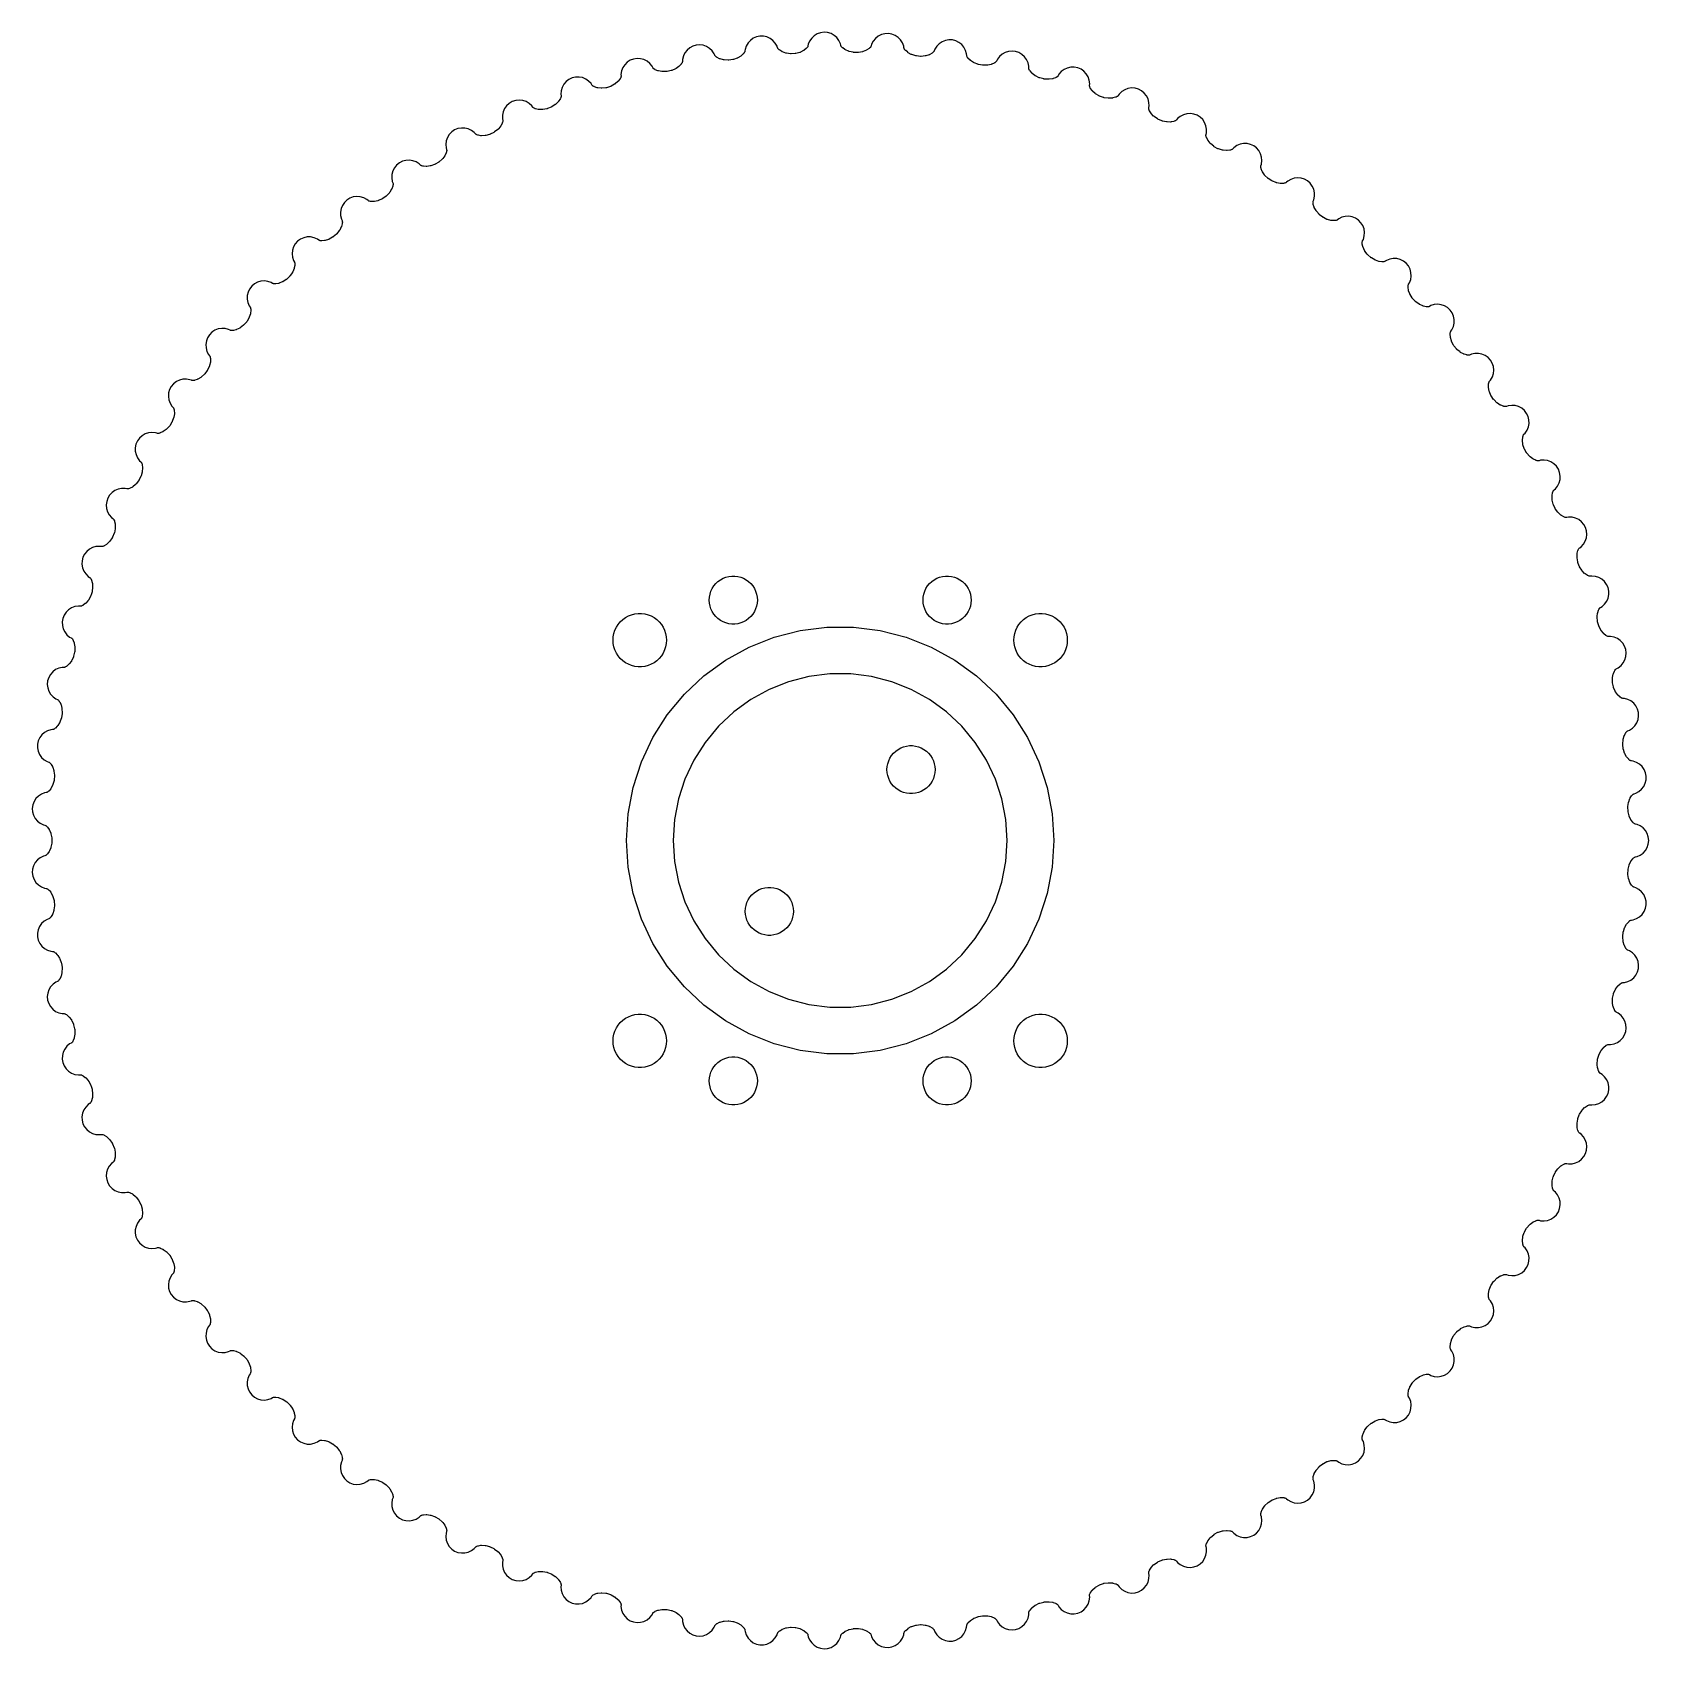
# Model space of a CAD drawing. Header units: metres. Extents: x -60 to 61, y -61 to 61.
import ezdxf

# ---------------------------------------------------------------- set-up
doc = ezdxf.new("R2010")
doc.units = ezdxf.units.M

msp = doc.modelspace()

# ---------------------------------------------------------------- linework, layer by layer
for p, q in [((-1.20312, 60.5016), (-1.46523, 60.4688)), ((-0.93994, 60.4793), (-1.20312, 60.5016)), ((-11.2576, 59.3483), (-11.4592, 59.1776)), ((-11.0249, 59.4733), (-11.2576, 59.3483)), ((-10.7713, 59.5473), (-11.0249, 59.4733)), ((-10.5078, 59.5668), (-10.7713, 59.5473)), ((-10.2461, 59.5312), (-10.5078, 59.5668)), ((-9.99748, 59.442), (-10.2461, 59.5312)), ((-9.77281, 59.303), (-9.99748, 59.442)), ((-9.58199, 59.1203), (-9.77281, 59.303)), ((-7.03241, 59.4775), (-7.11537, 59.2267)), ((-6.89909, 59.7056), (-7.03241, 59.4775)), ((-6.7213, 59.9009), (-6.89909, 59.7056)), ((-6.50676, 60.0551), (-6.7213, 59.9009)), ((-6.26488, 60.1612), (-6.50676, 60.0551)), ((-6.00618, 60.2148), (-6.26488, 60.1612)), ((-5.74205, 60.2134), (-6.00618, 60.2148)), ((-5.48392, 60.1571), (-5.74205, 60.2134)), ((-5.24316, 60.0484), (-5.48392, 60.1571)), ((-5.0303, 59.892), (-5.24316, 60.0484)), ((-4.85457, 59.6947), (-5.0303, 59.892)), ((-4.72371, 59.4653), (-4.85457, 59.6947)), ((-4.68613, 59.3475), (-4.72371, 59.4653)), ((-4.67284, 59.3143), (-4.68613, 59.3475)), ((-4.65736, 59.2869), (-4.67284, 59.3143)), ((-2.51375, 59.3125), (-2.53566, 59.2901)), ((-2.46649, 59.3676), (-2.51375, 59.3125)), ((-2.44519, 59.3963), (-2.46649, 59.3676)), ((-2.43004, 59.4238), (-2.44519, 59.3963)), ((-2.41844, 59.453), (-2.43004, 59.4238)), ((-2.4106, 59.4834), (-2.41844, 59.453)), ((-2.3873, 59.6048), (-2.4106, 59.4834)), ((-2.28468, 59.8482), (-2.3873, 59.6048)), ((-2.13367, 60.065), (-2.28468, 59.8482)), ((-1.94093, 60.2456), (-2.13367, 60.065)), ((-1.71484, 60.3822), (-1.94093, 60.2456)), ((-1.46523, 60.4688), (-1.71484, 60.3822)), ((-0.68713, 60.4026), (-0.93994, 60.4793)), ((-0.45573, 60.2751), (-0.68713, 60.4026)), ((-0.25598, 60.1023), (-0.45573, 60.2751)), ((-0.09647, 59.8917), (-0.25598, 60.1023)), ((0.01573, 59.6526), (-0.09647, 59.8917)), ((0.04384, 59.5322), (0.01573, 59.6526)), ((0.05444, 59.498), (0.04384, 59.5322)), ((0.06769, 59.4696), (0.05444, 59.498)), ((0.0844, 59.443), (0.06769, 59.4696)), ((0.10429, 59.4187), (0.0844, 59.443)), ((0.15373, 59.3656), (0.10429, 59.4187)), ((0.16608, 59.3532), (0.15373, 59.3656)), ((0.19032, 59.3333), (0.16608, 59.3532)), ((0.34792, 59.2194), (0.19032, 59.3333)), ((2.16873, 59.2939), (2.00673, 59.1864)), ((2.18295, 59.3041), (2.16873, 59.2939)), ((2.20657, 59.3248), (2.18295, 59.3041)), ((2.25804, 59.3758), (2.20657, 59.3248)), ((2.28156, 59.4028), (2.25804, 59.3758)), ((2.29884, 59.429), (2.28156, 59.4028)), ((2.31271, 59.4571), (2.29884, 59.429)), ((2.32295, 59.4868), (2.31271, 59.4571)), ((2.35583, 59.606), (2.32295, 59.4868)), ((2.47748, 59.8405), (2.35583, 59.606)), ((2.6452, 60.0446), (2.47748, 59.8405)), ((2.85178, 60.2094), (2.6452, 60.0446)), ((3.08797, 60.3276), (2.85178, 60.2094)), ((3.34364, 60.3941), (3.08797, 60.3276)), ((3.6075, 60.406), (3.34364, 60.3941)), ((3.8681, 60.3628), (3.6075, 60.406)), ((4.11404, 60.2663), (3.8681, 60.3628)), ((4.33453, 60.1208), (4.11404, 60.2663)), ((4.52, 59.9326), (4.33453, 60.1208)), ((4.66223, 59.7101), (4.52, 59.9326)), ((4.7551, 59.4628), (4.66223, 59.7101)), ((4.77354, 59.3405), (4.7551, 59.4628)), ((4.78142, 59.3056), (4.77354, 59.3405)), ((4.79236, 59.2761), (4.78142, 59.3056)), ((7.224, 59.4546), (7.08409, 59.2304)), ((7.40742, 59.6447), (7.224, 59.4546)), ((7.62633, 59.7924), (7.40742, 59.6447)), ((7.87125, 59.8915), (7.62633, 59.7924)), ((8.13142, 59.9375), (7.87125, 59.8915)), ((8.39536, 59.9284), (8.13142, 59.9375)), ((8.65172, 59.8646), (8.39536, 59.9284)), ((8.88919, 59.7489), (8.65172, 59.8646)), ((9.09746, 59.5863), (8.88919, 59.7489)), ((9.26733, 59.3841), (9.09746, 59.5863)), ((9.39148, 59.1508), (9.26733, 59.3841)), ((-15.9372, 58.2663), (-16.1246, 58.0801)), ((-15.7152, 58.4094), (-15.9372, 58.2663)), ((-15.4683, 58.5033), (-15.7152, 58.4094)), ((-15.2072, 58.5437), (-15.4683, 58.5033)), ((-14.9435, 58.529), (-15.2072, 58.5437)), ((-14.6885, 58.4597), (-14.9435, 58.529)), ((-14.4536, 58.3391), (-14.6885, 58.4597)), ((-14.2488, 58.1721), (-14.4536, 58.3391)), ((-14.0832, 57.9663), (-14.2488, 58.1721)), ((-11.9065, 58.1266), (-12.0385, 57.9839)), ((-11.8951, 58.1399), (-11.9065, 58.1266)), ((-11.877, 58.1655), (-11.8951, 58.1399)), ((-11.8391, 58.2273), (-11.877, 58.1655)), ((-11.8226, 58.2591), (-11.8391, 58.2273)), ((-11.812, 58.2886), (-11.8226, 58.2591)), ((-11.8051, 58.3193), (-11.812, 58.2886)), ((-11.8022, 58.3505), (-11.8051, 58.3193)), ((-11.7985, 58.4741), (-11.8022, 58.3505)), ((-11.7357, 58.7308), (-11.7985, 58.4741)), ((-11.6209, 58.9687), (-11.7357, 58.7308)), ((-11.4592, 59.1776), (-11.6209, 58.9687)), ((-9.43329, 58.9019), (-9.58199, 59.1203)), ((-9.38646, 58.7875), (-9.43329, 58.9019)), ((-9.37059, 58.7555), (-9.38646, 58.7875)), ((-9.35301, 58.7295), (-9.37059, 58.7555)), ((-9.33231, 58.7059), (-9.35301, 58.7295)), ((-9.30881, 58.6851), (-9.33231, 58.7059)), ((-9.2516, 58.6405), (-9.30881, 58.6851)), ((-9.23744, 58.6302), (-9.2516, 58.6405)), ((-9.21034, 58.6143), (-9.23744, 58.6302)), ((-9.0367, 58.5269), (-9.21034, 58.6143)), ((-9.01958, 58.5191), (-9.0367, 58.5269)), ((-8.98985, 58.5089), (-9.01958, 58.5191)), ((-8.73988, 58.4409), (-8.98985, 58.5089)), ((-8.72127, 58.4366), (-8.73988, 58.4409)), ((-8.69012, 58.4327), (-8.72127, 58.4366)), ((-8.39175, 58.4137), (-8.69012, 58.4327)), ((-8.37253, 58.4132), (-8.39175, 58.4137)), ((-8.34122, 58.4156), (-8.37253, 58.4132)), ((-8.03175, 58.459), (-8.34122, 58.4156)), ((-8.01283, 58.4624), (-8.03175, 58.459)), ((-7.98265, 58.471), (-8.01283, 58.4624)), ((-7.70097, 58.5712), (-7.98265, 58.471)), ((-7.68321, 58.5783), (-7.70097, 58.5712)), ((-7.65538, 58.5929), (-7.68321, 58.5783)), ((-7.43372, 58.7269), (-7.65538, 58.5929)), ((-7.41797, 58.7373), (-7.43372, 58.7269)), ((-7.3936, 58.7571), (-7.41797, 58.7373)), ((-7.25069, 58.8889), (-7.3936, 58.7571)), ((-7.23828, 58.9012), (-7.25069, 58.8889)), ((-7.21822, 58.9253), (-7.23828, 58.9012)), ((-7.17548, 58.9839), (-7.21822, 58.9253)), ((-7.15651, 59.0142), (-7.17548, 58.9839)), ((-7.14359, 59.0428), (-7.15651, 59.0142)), ((-7.13435, 59.0729), (-7.14359, 59.0428)), ((-7.12895, 59.1038), (-7.13435, 59.0729)), ((-7.11537, 59.2267), (-7.12895, 59.1038)), ((-4.6386, 59.2618), (-4.65736, 59.2869)), ((-4.61684, 59.2391), (-4.6386, 59.2618)), ((-4.56334, 59.1901), (-4.61684, 59.2391)), ((-4.55006, 59.1788), (-4.56334, 59.1901)), ((-4.52431, 59.1608), (-4.55006, 59.1788)), ((-4.35817, 59.0598), (-4.52431, 59.1608)), ((-4.34172, 59.0507), (-4.35817, 59.0598)), ((-4.3129, 59.0382), (-4.34172, 59.0507)), ((-4.06912, 58.9506), (-4.3129, 59.0382)), ((-4.0509, 58.9448), (-4.06912, 58.9506)), ((-4.02017, 58.9384), (-4.0509, 58.9448)), ((-3.72426, 58.8958), (-4.02017, 58.9384)), ((-3.70512, 58.8938), (-3.72426, 58.8958)), ((-3.67372, 58.8937), (-3.70512, 58.8938)), ((-3.36179, 58.9123), (-3.67372, 58.8937)), ((-3.34265, 58.9142), (-3.36179, 58.9123)), ((-3.31187, 58.9204), (-3.34265, 58.9142)), ((-3.02312, 58.9979), (-3.31187, 58.9204)), ((-3.00484, 59.0036), (-3.02312, 58.9979)), ((-2.97595, 59.0159), (-3.00484, 59.0036)), ((-2.74435, 59.1319), (-2.97595, 59.0159)), ((-2.72787, 59.141), (-2.74435, 59.1319)), ((-2.70201, 59.1588), (-2.72787, 59.141)), ((-2.54906, 59.2788), (-2.70201, 59.1588)), ((-2.53566, 59.2901), (-2.54906, 59.2788)), ((0.36359, 59.209), (0.34792, 59.2194)), ((0.39133, 59.1942), (0.36359, 59.209)), ((0.62736, 59.0875), (0.39133, 59.1942)), ((0.64506, 59.0803), (0.62736, 59.0875)), ((0.67519, 59.0715), (0.64506, 59.0803)), ((0.96678, 59.0055), (0.67519, 59.0715)), ((0.98569, 59.002), (0.96678, 59.0055)), ((1.01698, 58.9994), (0.98569, 59.002)), ((1.32941, 58.9932), (1.01698, 58.9994)), ((1.34865, 58.9935), (1.32941, 58.9932)), ((1.37982, 58.9973), (1.34865, 58.9935)), ((1.67383, 59.0516), (1.37982, 58.9973)), ((1.69247, 59.0558), (1.67383, 59.0516)), ((1.72224, 59.0658), (1.69247, 59.0558)), ((1.96234, 59.163), (1.72224, 59.0658)), ((1.97952, 59.1707), (1.96234, 59.163)), ((2.00673, 59.1864), (1.97952, 59.1707)), ((4.8069, 59.2483), (4.79236, 59.2761)), ((4.82481, 59.2225), (4.8069, 59.2483)), ((4.86986, 59.1657), (4.82481, 59.2225)), ((4.88116, 59.1524), (4.86986, 59.1657)), ((4.90375, 59.1306), (4.88116, 59.1524)), ((5.0518, 59.0046), (4.90375, 59.1306)), ((5.0666, 58.9929), (5.0518, 59.0046)), ((5.09308, 58.976), (5.0666, 58.9929)), ((5.31989, 58.8509), (5.09308, 58.976)), ((5.33696, 58.8423), (5.31989, 58.8509)), ((5.36629, 58.8311), (5.33696, 58.8423)), ((5.65173, 58.7422), (5.36629, 58.8311)), ((5.6703, 58.7372), (5.65173, 58.7422)), ((5.70129, 58.7321), (5.6703, 58.7372)), ((6.01224, 58.7011), (5.70129, 58.7321)), ((6.03143, 58.6999), (6.01224, 58.7011)), ((6.06281, 58.7012), (6.03143, 58.6999)), ((6.36018, 58.732), (6.06281, 58.7012)), ((6.3791, 58.7347), (6.36018, 58.732)), ((6.40959, 58.7422), (6.3791, 58.7347)), ((6.65666, 58.8201), (6.40959, 58.7422)), ((6.67439, 58.8264), (6.65666, 58.8201)), ((6.70274, 58.8399), (6.67439, 58.8264)), ((6.87277, 58.9342), (6.70274, 58.8399)), ((6.88773, 58.9432), (6.87277, 58.9342)), ((6.91293, 58.9619), (6.88773, 58.9432)), ((6.96831, 59.0087), (6.91293, 58.9619)), ((6.99393, 59.0337), (6.96831, 59.0087)), ((7.01324, 59.0585), (6.99393, 59.0337)), ((7.02931, 59.0855), (7.01324, 59.0585)), ((7.04187, 59.1142), (7.02931, 59.0855)), ((7.08409, 59.2304), (7.04187, 59.1142)), ((9.46439, 58.897), (9.39148, 59.1508)), ((9.47307, 58.7737), (9.46439, 58.897)), ((9.47813, 58.7382), (9.47307, 58.7737)), ((9.48669, 58.708), (9.47813, 58.7382)), ((9.49899, 58.6791), (9.48669, 58.708)), ((9.5148, 58.652), (9.49899, 58.6791)), ((9.55519, 58.5918), (9.5148, 58.652)), ((9.56541, 58.5776), (9.55519, 58.5918)), ((9.58618, 58.5541), (9.56541, 58.5776)), ((9.72375, 58.4167), (9.58618, 58.5541)), ((9.73758, 58.4039), (9.72375, 58.4167)), ((9.76263, 58.385), (9.73758, 58.4039)), ((9.97879, 58.2422), (9.76263, 58.385)), ((9.99513, 58.2323), (9.97879, 58.2422)), ((10.0235, 58.2188), (9.99513, 58.2323)), ((10.3009, 58.1074), (10.0235, 58.2188)), ((10.3191, 58.101), (10.3009, 58.1074)), ((10.3495, 58.0935), (10.3191, 58.101)), ((10.657, 58.0378), (10.3495, 58.0935)), ((11.3089, 58.1053), (11.0564, 58.0473)), ((11.3271, 58.1102), (11.3089, 58.1053)), ((11.3564, 58.1214), (11.3271, 58.1102)), ((11.5334, 58.2018), (11.3564, 58.1214)), ((11.549, 58.2096), (11.5334, 58.2018)), ((11.5756, 58.2263), (11.549, 58.2096)), ((11.6345, 58.2686), (11.5756, 58.2263)), ((11.662, 58.2914), (11.6345, 58.2686)), ((11.6833, 58.3146), (11.662, 58.2914)), ((11.7014, 58.3402), (11.6833, 58.3146)), ((11.7162, 58.3679), (11.7014, 58.3402)), ((11.7676, 58.4804), (11.7162, 58.3679)), ((11.9248, 58.6927), (11.7676, 58.4804)), ((12.1228, 58.8676), (11.9248, 58.6927)), ((12.3528, 58.9975), (12.1228, 58.8676)), ((12.6048, 59.0768), (12.3528, 58.9975)), ((12.8677, 59.102), (12.6048, 59.0768)), ((13.1302, 59.072), (12.8677, 59.102)), ((13.3806, 58.988), (13.1302, 59.072)), ((13.6082, 58.8538), (13.3806, 58.988)), ((13.8028, 58.6752), (13.6082, 58.8538)), ((13.9561, 58.4601), (13.8028, 58.6752)), ((14.0613, 58.2177), (13.9561, 58.4601)), ((14.1138, 57.9588), (14.0613, 58.2177)), ((-20.3062, 56.9762), (-20.5161, 56.8158)), ((-20.0675, 57.0894), (-20.3062, 56.9762)), ((-19.8105, 57.1504), (-20.0675, 57.0894)), ((-19.5464, 57.1567), (-19.8105, 57.1504)), ((-19.2867, 57.108), (-19.5464, 57.1567)), ((-19.0429, 57.0063), (-19.2867, 57.108)), ((-18.8255, 56.8562), (-19.0429, 57.0063)), ((-16.487, 56.9969), (-16.6073, 56.8441)), ((-16.4767, 57.011), (-16.487, 56.9969)), ((-16.4607, 57.0381), (-16.4767, 57.011)), ((-16.4278, 57.1027), (-16.4607, 57.0381)), ((-16.4139, 57.1356), (-16.4278, 57.1027)), ((-16.4057, 57.1659), (-16.4139, 57.1356)), ((-16.3647, 57.6127), (-16.4069, 57.3519)), ((-16.4069, 57.3519), (-16.4009, 57.2284)), ((-16.4013, 57.197), (-16.4057, 57.1659)), ((-16.4009, 57.2284), (-16.4013, 57.197)), ((-16.2693, 57.859), (-16.3647, 57.6127)), ((-16.1246, 58.0801), (-16.2693, 57.859)), ((-14.0275, 57.856), (-14.0832, 57.9663)), ((-14.0091, 57.8253), (-14.0275, 57.856)), ((-13.9895, 57.8008), (-14.0091, 57.8253)), ((-13.967, 57.7789), (-13.9895, 57.8008)), ((-13.9419, 57.76), (-13.967, 57.7789)), ((-13.8813, 57.7201), (-13.9419, 57.76)), ((-13.8664, 57.7109), (-13.8813, 57.7201)), ((-13.8381, 57.6973), (-13.8664, 57.7109)), ((-13.6581, 57.6239), (-13.8381, 57.6973)), ((-13.6404, 57.6175), (-13.6581, 57.6239)), ((-13.61, 57.6097), (-13.6404, 57.6175)), ((-13.3554, 57.5618), (-13.61, 57.6097)), ((-13.3365, 57.559), (-13.3554, 57.5618)), ((-13.3051, 57.5575), (-13.3365, 57.559)), ((-13.0062, 57.5623), (-13.3051, 57.5575)), ((-12.987, 57.5634), (-13.0062, 57.5623)), ((-12.956, 57.5683), (-12.987, 57.5634)), ((-12.6509, 57.6361), (-12.956, 57.5683)), ((-12.6323, 57.641), (-12.6509, 57.6361)), ((-12.603, 57.652), (-12.6323, 57.641)), ((-12.3301, 57.7742), (-12.603, 57.652)), ((-12.313, 57.7827), (-12.3301, 57.7742)), ((-12.2864, 57.7994), (-12.313, 57.7827)), ((-12.0761, 57.9507), (-12.2864, 57.7994)), ((-12.0612, 57.9622), (-12.0761, 57.9507)), ((-12.0385, 57.9839), (-12.0612, 57.9622)), ((10.6761, 58.0351), (10.657, 58.0378)), ((10.7074, 58.0339), (10.6761, 58.0351)), ((11.0063, 58.041), (10.7074, 58.0339)), ((11.0254, 58.0422), (11.0063, 58.041)), ((11.0564, 58.0473), (11.0254, 58.0422)), ((14.1127, 57.8353), (14.1138, 57.9588)), ((14.1149, 57.7996), (14.1127, 57.8353)), ((14.1211, 57.7688), (14.1149, 57.7996)), ((14.131, 57.739), (14.1211, 57.7688)), ((14.1446, 57.7107), (14.131, 57.739)), ((14.1801, 57.6474), (14.1446, 57.7107)), ((14.1892, 57.6325), (14.1801, 57.6474)), ((14.208, 57.6073), (14.1892, 57.6325)), ((14.3342, 57.4595), (14.208, 57.6073)), ((14.347, 57.4456), (14.3342, 57.4595)), ((14.3705, 57.4248), (14.347, 57.4456)), ((14.5746, 57.2653), (14.3705, 57.4248)), ((14.5901, 57.2541), (14.5746, 57.2653)), ((14.6173, 57.2384), (14.5901, 57.2541)), ((14.885, 57.1053), (14.6173, 57.2384)), ((14.9026, 57.0975), (14.885, 57.1053)), ((14.9324, 57.0875), (14.9026, 57.0975)), ((15.2345, 57.0077), (14.9324, 57.0875)), ((15.2532, 57.0035), (15.2345, 57.0077)), ((15.2844, 56.9998), (15.2532, 57.0035)), ((15.5829, 56.9831), (15.2844, 56.9998)), ((15.602, 56.9827), (15.5829, 56.9831)), ((15.6333, 56.9853), (15.602, 56.9827)), ((15.8896, 57.0231), (15.6333, 56.9853)), ((15.9081, 57.0265), (15.8896, 57.0231)), ((15.9383, 57.0353), (15.9081, 57.0265)), ((16.1211, 57.1015), (15.9383, 57.0353)), ((16.1373, 57.108), (16.1211, 57.1015)), ((16.1651, 57.1225), (16.1373, 57.108)), ((16.2272, 57.16), (16.1651, 57.1225)), ((16.2564, 57.1806), (16.2272, 57.16)), ((16.2794, 57.202), (16.2564, 57.1806)), ((16.2996, 57.2261), (16.2794, 57.202)), ((16.3165, 57.2525), (16.2996, 57.2261)), ((16.3766, 57.3605), (16.3165, 57.2525)), ((16.5503, 57.5597), (16.3766, 57.3605)), ((16.7615, 57.7183), (16.5503, 57.5597)), ((17.0011, 57.8296), (16.7615, 57.7183)), ((17.2586, 57.8886), (17.0011, 57.8296)), ((17.5228, 57.8928), (17.2586, 57.8886)), ((17.782, 57.842), (17.5228, 57.8928)), ((18.0249, 57.7385), (17.782, 57.842)), ((18.2411, 57.5865), (18.0249, 57.7385)), ((18.4209, 57.3931), (18.2411, 57.5865)), ((18.5567, 57.1664), (18.4209, 57.3931)), ((18.6423, 56.9165), (18.5567, 57.1664)), ((18.6741, 56.6543), (18.6423, 56.9165)), ((-20.8904, 56.1304), (-20.9117, 55.8671)), ((-20.9117, 55.8671), (-20.8958, 55.7444)), ((-20.8956, 55.6818), (-20.9014, 55.6509)), ((-20.8958, 55.7444), (-20.8938, 55.7131)), ((-20.8938, 55.7131), (-20.8956, 55.6818)), ((-20.8147, 56.3835), (-20.8904, 56.1304)), ((-20.6882, 56.6154), (-20.8147, 56.3835)), ((-20.5161, 56.8158), (-20.6882, 56.6154)), ((-18.6442, 56.6641), (-18.8255, 56.8562)), ((-18.5798, 56.5586), (-18.6442, 56.6641)), ((-18.5591, 56.5295), (-18.5798, 56.5586)), ((-18.5376, 56.5066), (-18.5591, 56.5295)), ((-18.5134, 56.4865), (-18.5376, 56.5066)), ((-18.4869, 56.4697), (-18.5134, 56.4865)), ((-18.4233, 56.4347), (-18.4869, 56.4697)), ((-18.4077, 56.4268), (-18.4233, 56.4347)), ((-18.3785, 56.4155), (-18.4077, 56.4268)), ((-18.1932, 56.3566), (-18.3785, 56.4155)), ((-18.175, 56.3516), (-18.1932, 56.3566)), ((-18.1441, 56.3463), (-18.175, 56.3516)), ((-17.8865, 56.3188), (-18.1441, 56.3463)), ((-17.8674, 56.3174), (-17.8865, 56.3188)), ((-17.836, 56.3185), (-17.8674, 56.3174)), ((-17.5384, 56.347), (-17.836, 56.3185)), ((-17.5194, 56.3496), (-17.5384, 56.347)), ((-17.4888, 56.3569), (-17.5194, 56.3496)), ((-17.1901, 56.4487), (-17.4888, 56.3569)), ((-17.172, 56.4551), (-17.1901, 56.4487)), ((-17.1436, 56.4684), (-17.172, 56.4551)), ((-16.8813, 56.612), (-17.1436, 56.4684)), ((-16.8649, 56.6218), (-16.8813, 56.612)), ((-16.8397, 56.6405), (-16.8649, 56.6218)), ((-16.6421, 56.808), (-16.8397, 56.6405)), ((-16.6282, 56.8207), (-16.6421, 56.808)), ((-16.6073, 56.8441), (-16.6282, 56.8207)), ((18.6625, 56.4954), (18.6631, 56.5312)), ((18.6662, 56.4642), (18.6625, 56.4954)), ((18.6631, 56.5312), (18.6741, 56.6543)), ((18.6737, 56.4338), (18.6662, 56.4642)), ((18.685, 56.4045), (18.6737, 56.4338)), ((18.7153, 56.3386), (18.685, 56.4045)), ((18.7232, 56.3229), (18.7153, 56.3386)), ((18.74, 56.2964), (18.7232, 56.3229)), ((18.8541, 56.1389), (18.74, 56.2964)), ((18.8657, 56.1241), (18.8541, 56.1389)), ((18.8875, 56.1015), (18.8657, 56.1241)), ((19.0783, 55.9263), (18.8875, 56.1015)), ((19.0928, 55.9139), (19.0783, 55.9263)), ((19.1187, 55.8961), (19.0928, 55.9139)), ((19.375, 55.7422), (19.1187, 55.8961)), ((19.3919, 55.7329), (19.375, 55.7422)), ((19.4208, 55.7207), (19.3919, 55.7329)), ((19.7156, 55.6171), (19.4208, 55.7207)), ((20.7173, 55.6901), (20.6524, 55.6577)), ((20.7481, 55.7083), (20.7173, 55.6901)), ((20.7727, 55.7278), (20.7481, 55.7083)), ((20.7947, 55.7502), (20.7727, 55.7278)), ((20.8137, 55.7752), (20.7947, 55.7502)), ((20.8822, 55.8781), (20.8137, 55.7752)), ((21.0711, 56.0628), (20.8822, 55.8781)), ((21.2942, 56.2041), (21.0711, 56.0628)), ((21.5419, 56.296), (21.2942, 56.2041)), ((21.8033, 56.3344), (21.5419, 56.296)), ((22.0669, 56.3176), (21.8033, 56.3344)), ((22.3213, 56.2464), (22.0669, 56.3176)), ((22.5552, 56.1239), (22.3213, 56.2464)), ((22.7587, 55.9552), (22.5552, 56.1239)), ((22.9226, 55.7482), (22.7587, 55.9552)), ((23.0399, 55.5113), (22.9226, 55.7482)), ((-25.2286, 54.5515), (-25.2839, 54.2932)), ((-25.1208, 54.7927), (-25.2286, 54.5515)), ((-24.9653, 55.0062), (-25.1208, 54.7927)), ((-24.7687, 55.1828), (-24.9653, 55.0062)), ((-24.5398, 55.3145), (-24.7687, 55.1828)), ((-24.2884, 55.3958), (-24.5398, 55.3145)), ((-24.0257, 55.4231), (-24.2884, 55.3958)), ((-23.763, 55.3951), (-24.0257, 55.4231)), ((-23.5119, 55.3132), (-23.763, 55.3951)), ((-23.2833, 55.1807), (-23.5119, 55.3132)), ((-23.0872, 55.0037), (-23.2833, 55.1807)), ((-23.0147, 54.9036), (-23.0872, 55.0037)), ((-22.9917, 54.8763), (-23.0147, 54.9036)), ((-22.9684, 54.8551), (-22.9917, 54.8763)), ((-22.9427, 54.8371), (-22.9684, 54.8551)), ((-22.915, 54.8224), (-22.9427, 54.8371)), ((-22.8489, 54.7926), (-22.915, 54.8224)), ((-22.8326, 54.7859), (-22.8489, 54.7926)), ((-22.8026, 54.7769), (-22.8326, 54.7859)), ((-22.6132, 54.733), (-22.8026, 54.7769)), ((-22.5947, 54.7295), (-22.6132, 54.733)), ((-22.5634, 54.7266), (-22.5947, 54.7295)), ((-22.3045, 54.7196), (-22.5634, 54.7266)), ((-22.2854, 54.7198), (-22.3045, 54.7196)), ((-22.2542, 54.7234), (-22.2854, 54.7198)), ((-21.9598, 54.7755), (-22.2542, 54.7234)), ((-21.941, 54.7796), (-21.9598, 54.7755)), ((-21.9111, 54.7893), (-21.941, 54.7796)), ((-21.6207, 54.9045), (-21.9111, 54.7893)), ((-21.6031, 54.9123), (-21.6207, 54.9045)), ((-21.5758, 54.9279), (-21.6031, 54.9123)), ((-21.3258, 55.0918), (-21.5758, 54.9279)), ((-21.3102, 55.1029), (-21.3258, 55.0918)), ((-21.2866, 55.1236), (-21.3102, 55.1029)), ((-21.1029, 55.3062), (-21.2866, 55.1236)), ((-21.0901, 55.32), (-21.1029, 55.3062)), ((-21.0711, 55.345), (-21.0901, 55.32)), ((-20.9633, 55.5069), (-21.0711, 55.345)), ((-20.9542, 55.5217), (-20.9633, 55.5069)), ((-20.9404, 55.5499), (-20.9542, 55.5217)), ((-20.9127, 55.6169), (-20.9404, 55.5499)), ((-20.9014, 55.6509), (-20.9127, 55.6169)), ((19.7339, 55.6114), (19.7156, 55.6171)), ((19.7647, 55.6052), (19.7339, 55.6114)), ((20.061, 55.5648), (19.7647, 55.6052)), ((20.08, 55.563), (20.061, 55.5648)), ((20.1114, 55.5631), (20.08, 55.563)), ((20.3699, 55.5804), (20.1114, 55.5631)), ((20.3886, 55.5824), (20.3699, 55.5804)), ((20.4193, 55.5888), (20.3886, 55.5824)), ((20.6068, 55.6402), (20.4193, 55.5888)), ((20.6235, 55.6454), (20.6068, 55.6402)), ((20.6524, 55.6577), (20.6235, 55.6454)), ((23.1054, 55.2555), (23.0399, 55.5113)), ((23.0921, 54.8341), (23.0955, 54.8697)), ((23.0933, 54.8027), (23.0921, 54.8341)), ((23.0984, 54.7717), (23.0933, 54.8027)), ((23.0955, 54.8697), (23.1162, 54.9915)), ((23.1073, 54.7416), (23.0984, 54.7717)), ((23.1162, 54.9915), (23.1054, 55.2555)), ((23.1323, 54.6735), (23.1073, 54.7416)), ((23.1389, 54.6573), (23.1323, 54.6735)), ((23.1535, 54.6295), (23.1389, 54.6573)), ((23.2547, 54.4635), (23.1535, 54.6295)), ((23.2651, 54.4478), (23.2547, 54.4635)), ((-28.6129, 53.291), (-28.857, 53.19)), ((-28.3531, 53.339), (-28.6129, 53.291)), ((-28.0891, 53.332), (-28.3531, 53.339)), ((-27.8322, 53.2702), (-28.0891, 53.332)), ((-27.5938, 53.1564), (-27.8322, 53.2702)), ((-25.5989, 53.2581), (-25.6208, 53.2356)), ((-25.4303, 53.4548), (-25.5989, 53.2581)), ((-25.4186, 53.4695), (-25.4303, 53.4548)), ((-25.4016, 53.4959), (-25.4186, 53.4695)), ((-25.3071, 53.6658), (-25.4016, 53.4959)), ((-25.2991, 53.6814), (-25.3071, 53.6658)), ((-25.2876, 53.7106), (-25.2991, 53.6814)), ((-25.2654, 53.7796), (-25.2876, 53.7106)), ((-25.2839, 54.2932), (-25.2842, 54.0291)), ((-25.2842, 54.0291), (-25.2587, 53.9081)), ((-25.2569, 53.8144), (-25.2654, 53.7796)), ((-25.2587, 53.9081), (-25.2542, 53.877)), ((-25.2535, 53.8456), (-25.2569, 53.8144)), ((-25.2542, 53.877), (-25.2535, 53.8456)), ((23.285, 54.4235), (23.2651, 54.4478)), ((23.4613, 54.2337), (23.285, 54.4235)), ((23.4748, 54.2202), (23.4613, 54.2337)), ((23.4992, 54.2004), (23.4748, 54.2202)), ((23.7425, 54.0267), (23.4992, 54.2004)), ((23.7585, 54.0161), (23.7425, 54.0267)), ((23.7864, 54.0016), (23.7585, 54.0161)), ((24.072, 53.8748), (23.7864, 54.0016)), ((24.0899, 53.8677), (24.072, 53.8748)), ((24.1201, 53.8591), (24.0899, 53.8677)), ((24.4122, 53.7953), (24.1201, 53.8591)), ((24.431, 53.792), (24.4122, 53.7953)), ((24.4623, 53.7896), (24.431, 53.792)), ((24.7214, 53.7863), (24.4623, 53.7896)), ((24.7402, 53.7868), (24.7214, 53.7863)), ((24.7713, 53.7907), (24.7402, 53.7868)), ((24.9623, 53.8271), (24.7713, 53.7907)), ((24.9794, 53.831), (24.9623, 53.8271)), ((25.0091, 53.8409), (24.9794, 53.831)), ((25.0764, 53.868), (25.0091, 53.8409)), ((25.1085, 53.8837), (25.0764, 53.868)), ((25.1346, 53.9012), (25.1085, 53.8837)), ((25.1583, 53.9218), (25.1346, 53.9012)), ((25.1792, 53.9452), (25.1583, 53.9218)), ((25.2557, 54.0424), (25.1792, 53.9452)), ((25.4586, 54.2115), (25.2557, 54.0424)), ((25.6924, 54.3347), (25.4586, 54.2115)), ((25.9465, 54.4066), (25.6924, 54.3347)), ((26.2102, 54.4241), (25.9465, 54.4066)), ((26.4716, 54.3864), (26.2102, 54.4241)), ((26.7195, 54.2952), (26.4716, 54.3864)), ((26.9431, 54.1544), (26.7195, 54.2952)), ((27.1324, 53.9702), (26.9431, 54.1544)), ((27.2793, 53.7507), (27.1324, 53.9702)), ((27.3774, 53.5054), (27.2793, 53.7507)), ((27.4224, 53.2451), (27.3774, 53.5054)), ((27.4122, 52.9811), (27.4224, 53.2451)), ((-29.483, 52.3747), (-29.5176, 52.1128)), ((-29.5176, 52.1128), (-29.4969, 51.8494)), ((-29.3947, 52.6236), (-29.483, 52.3747)), ((-29.2566, 52.8488), (-29.3947, 52.6236)), ((-29.0747, 53.0404), (-29.2566, 52.8488)), ((-28.857, 53.19), (-29.0747, 53.0404)), ((-27.3843, 52.9956), (-27.5938, 53.1564)), ((-27.304, 52.9015), (-27.3843, 52.9956)), ((-27.2789, 52.8761), (-27.304, 52.9015)), ((-27.2541, 52.8569), (-27.2789, 52.8761)), ((-27.227, 52.8409), (-27.2541, 52.8569)), ((-27.1982, 52.8285), (-27.227, 52.8409)), ((-27.1299, 52.804), (-27.1982, 52.8285)), ((-27.1132, 52.7987), (-27.1299, 52.804)), ((-27.0825, 52.7921), (-27.1132, 52.7987)), ((-26.8902, 52.7634), (-27.0825, 52.7921)), ((-26.8716, 52.7613), (-26.8902, 52.7634)), ((-26.8401, 52.761), (-26.8716, 52.7613)), ((-26.5815, 52.7746), (-26.8401, 52.761)), ((-26.5624, 52.7763), (-26.5815, 52.7746)), ((-26.5316, 52.7823), (-26.5624, 52.7763)), ((-26.2423, 52.8576), (-26.5316, 52.7823)), ((-26.2239, 52.8632), (-26.2423, 52.8576)), ((-26.1949, 52.8752), (-26.2239, 52.8632)), ((-25.9145, 53.0132), (-26.1949, 52.8752)), ((-25.8976, 53.0224), (-25.9145, 53.0132)), ((-25.8716, 53.04), (-25.8976, 53.0224)), ((-25.6354, 53.2233), (-25.8716, 53.04)), ((-25.6208, 53.2356), (-25.6354, 53.2233)), ((27.3743, 52.7946), (27.3756, 52.826)), ((27.377, 52.7634), (27.3743, 52.7946)), ((27.3756, 52.826), (27.3819, 52.8612)), ((27.3835, 52.7326), (27.377, 52.7634)), ((27.3819, 52.8612), (27.4122, 52.9811)), ((27.403, 52.6628), (27.3835, 52.7326)), ((27.4083, 52.6462), (27.403, 52.6628)), ((27.4207, 52.6173), (27.4083, 52.6462)), ((27.5084, 52.4438), (27.4207, 52.6173)), ((27.5175, 52.4273), (27.5084, 52.4438)), ((27.5354, 52.4015), (27.5175, 52.4273)), ((27.696, 52.1983), (27.5354, 52.4015)), ((27.7084, 52.1838), (27.696, 52.1983)), ((27.7311, 52.1621), (27.7084, 52.1838)), ((27.9598, 51.9695), (27.7311, 52.1621)), ((29.928, 52.1216), (29.6853, 52.0174)), ((30.1871, 52.1731), (29.928, 52.1216)), ((30.4513, 52.1696), (30.1871, 52.1731)), ((30.7089, 52.1113), (30.4513, 52.1696)), ((30.9488, 52.0006), (30.7089, 52.1113)), ((-32.7564, 50.8492), (-32.9917, 50.7292)), ((-32.5013, 50.9177), (-32.7564, 50.8492)), ((-32.2375, 50.9317), (-32.5013, 50.9177)), ((-31.9765, 50.8906), (-32.2375, 50.9317)), ((-31.7298, 50.7961), (-31.9765, 50.8906)), ((-29.783, 51.0183), (-30.0039, 50.8168)), ((-29.7694, 51.0317), (-29.783, 51.0183)), ((-29.7493, 51.0559), (-29.7694, 51.0317)), ((-29.5969, 51.2654), (-29.7493, 51.0559)), ((-29.5864, 51.281), (-29.5969, 51.2654)), ((-29.5716, 51.3087), (-29.5864, 51.281)), ((-29.4909, 51.4856), (-29.5716, 51.3087)), ((-29.4969, 51.8494), (-29.4618, 51.7309)), ((-29.4842, 51.5017), (-29.4909, 51.4856)), ((-29.475, 51.5317), (-29.4842, 51.5017)), ((-29.4583, 51.6022), (-29.475, 51.5317)), ((-29.4618, 51.7309), (-29.4548, 51.7002)), ((-29.4526, 51.6376), (-29.4583, 51.6022)), ((-29.4548, 51.7002), (-29.4517, 51.669)), ((-29.4517, 51.669), (-29.4526, 51.6376)), ((27.975, 51.9577), (27.9598, 51.9695)), ((28.0016, 51.941), (27.975, 51.9577)), ((28.2763, 51.792), (28.0016, 51.941)), ((28.2936, 51.7835), (28.2763, 51.792)), ((28.323, 51.7725), (28.2936, 51.7835)), ((28.6091, 51.6857), (28.323, 51.7725)), ((28.6276, 51.6809), (28.6091, 51.6857)), ((28.6586, 51.6761), (28.6276, 51.6809)), ((28.9165, 51.6522), (28.6586, 51.6761)), ((28.9353, 51.6511), (28.9165, 51.6522)), ((28.9667, 51.6526), (28.9353, 51.6511)), ((29.16, 51.6737), (28.9667, 51.6526)), ((29.1773, 51.6762), (29.16, 51.6737)), ((29.2078, 51.6837), (29.1773, 51.6762)), ((29.2769, 51.7054), (29.2078, 51.6837)), ((29.3102, 51.7185), (29.2769, 51.7054)), ((29.3376, 51.7339), (29.3102, 51.7185)), ((29.3629, 51.7525), (29.3376, 51.7339)), ((29.3856, 51.7742), (29.3629, 51.7525)), ((29.4696, 51.865), (29.3856, 51.7742)), ((29.6853, 52.0174), (29.4696, 51.865)), ((31.1604, 51.8426), (30.9488, 52.0006)), ((31.3346, 51.6439), (31.1604, 51.8426)), ((31.4636, 51.4135), (31.3346, 51.6439)), ((31.5419, 51.1611), (31.4636, 51.4135)), ((31.535, 50.6357), (31.5661, 50.8981)), ((31.5661, 50.8981), (31.5419, 51.1611)), ((-33.551, 49.8666), (-33.5646, 49.6029)), ((-33.4827, 50.1219), (-33.551, 49.8666)), ((-33.363, 50.3573), (-33.4827, 50.1219)), ((-33.1969, 50.5627), (-33.363, 50.3573)), ((-32.9917, 50.7292), (-33.1969, 50.5627)), ((-31.5082, 50.6524), (-31.7298, 50.7961)), ((-31.4207, 50.565), (-31.5082, 50.6524)), ((-31.3937, 50.5416), (-31.4207, 50.565)), ((-31.3674, 50.5244), (-31.3937, 50.5416)), ((-31.3392, 50.5107), (-31.3674, 50.5244)), ((-31.3094, 50.5006), (-31.3392, 50.5107)), ((-31.2394, 50.4816), (-31.3094, 50.5006)), ((-31.2224, 50.4776), (-31.2394, 50.4816)), ((-31.1913, 50.4735), (-31.2224, 50.4776)), ((-30.9973, 50.4601), (-31.1913, 50.4735)), ((-30.9785, 50.4595), (-30.9973, 50.4601)), ((-30.9472, 50.4617), (-30.9785, 50.4595)), ((-30.6904, 50.4958), (-30.9472, 50.4617)), ((-30.6715, 50.4991), (-30.6904, 50.4958)), ((-30.6413, 50.5075), (-30.6715, 50.4991)), ((-30.3589, 50.6056), (-30.6413, 50.5075)), ((-30.341, 50.6126), (-30.3589, 50.6056)), ((-30.313, 50.6269), (-30.341, 50.6126)), ((-30.0445, 50.7867), (-30.313, 50.6269)), ((-30.0283, 50.7972), (-30.0445, 50.7867)), ((-30.0039, 50.8168), (-30.0283, 50.7972)), ((31.4823, 50.4529), (31.4861, 50.484)), ((31.4825, 50.4215), (31.4823, 50.4529)), ((31.4866, 50.3904), (31.4825, 50.4215)), ((31.4861, 50.484), (31.4952, 50.5187)), ((31.5005, 50.3192), (31.4866, 50.3904)), ((31.4952, 50.5187), (31.535, 50.6357)), ((31.5044, 50.3021), (31.5005, 50.3192)), ((31.5145, 50.2724), (31.5044, 50.3021)), ((31.5881, 50.0924), (31.5145, 50.2724)), ((31.5959, 50.0753), (31.5881, 50.0924)), ((31.6116, 50.0482), (31.5959, 50.0753)), ((31.7556, 49.8328), (31.6116, 50.0482)), ((31.7668, 49.8173), (31.7556, 49.8328)), ((31.7878, 49.7939), (31.7668, 49.8173)), ((32.0005, 49.5838), (31.7878, 49.7939)), ((-33.7422, 48.4908), (-33.9464, 48.2724)), ((-33.7297, 48.5052), (-33.7422, 48.4908)), ((-33.7117, 48.5309), (-33.7297, 48.5052)), ((-33.5764, 48.7518), (-33.7117, 48.5309)), ((-33.5672, 48.7682), (-33.5764, 48.7518)), ((-33.5546, 48.797), (-33.5672, 48.7682)), ((-33.5646, 49.6029), (-33.5231, 49.3419)), ((-33.4882, 48.9797), (-33.5546, 48.797)), ((-33.5231, 49.3419), (-33.4787, 49.2265)), ((-33.4828, 48.9963), (-33.4882, 48.9797)), ((-33.4761, 49.027), (-33.4828, 48.9963)), ((-33.4787, 49.2265), (-33.4693, 49.1966)), ((-33.465, 49.0987), (-33.4761, 49.027)), ((-33.4693, 49.1966), (-33.4637, 49.1657)), ((-33.4621, 49.1344), (-33.465, 49.0987)), ((-33.4637, 49.1657), (-33.4621, 49.1344)), ((32.0146, 49.5708), (32.0005, 49.5838)), ((32.0398, 49.5521), (32.0146, 49.5708)), ((32.3018, 49.3817), (32.0398, 49.5521)), ((32.3183, 49.3719), (32.3018, 49.3817)), ((32.3468, 49.3586), (32.3183, 49.3719)), ((32.6251, 49.2494), (32.3468, 49.3586)), ((32.6431, 49.2431), (32.6251, 49.2494)), ((32.6737, 49.2358), (32.6431, 49.2431)), ((32.9289, 49.1915), (32.6737, 49.2358)), ((32.9476, 49.1889), (32.9289, 49.1915)), ((32.9789, 49.1879), (32.9476, 49.1889)), ((33.1733, 49.1936), (32.9789, 49.1879)), ((33.1907, 49.1947), (33.1733, 49.1936)), ((33.2217, 49.1997), (33.1907, 49.1947)), ((33.2924, 49.2159), (33.2217, 49.1997)), ((33.3266, 49.2263), (33.2924, 49.2159)), ((33.3551, 49.2395), (33.3266, 49.2263)), ((33.3818, 49.256), (33.3551, 49.2395)), ((33.4062, 49.2758), (33.3818, 49.256)), ((33.497, 49.3596), (33.4062, 49.2758)), ((33.7242, 49.4944), (33.497, 49.3596)), ((33.9745, 49.5791), (33.7242, 49.4944)), ((34.2369, 49.6098), (33.9745, 49.5791)), ((34.5, 49.5853), (34.2369, 49.6098)), ((34.7521, 49.5067), (34.5, 49.5853)), ((34.9825, 49.3774), (34.7521, 49.5067)), ((35.1808, 49.203), (34.9825, 49.3774)), ((35.3386, 48.9911), (35.1808, 49.203)), ((35.449, 48.7511), (35.3386, 48.9911)), ((35.507, 48.4934), (35.449, 48.7511)), ((35.5101, 48.2292), (35.507, 48.4934)), ((-37.3591, 47.3033), (-37.4068, 47.0434)), ((-37.2585, 47.5474), (-37.3591, 47.3033)), ((-37.1091, 47.7654), (-37.2585, 47.5474)), ((-36.9178, 47.9476), (-37.1091, 47.7654)), ((-36.6928, 48.086), (-36.9178, 47.9476)), ((-36.444, 48.1746), (-36.6928, 48.086)), ((-36.1822, 48.2095), (-36.444, 48.1746)), ((-35.9187, 48.1892), (-36.1822, 48.2095)), ((-35.6653, 48.1146), (-35.9187, 48.1892)), ((-35.4329, 47.9889), (-35.6653, 48.1146)), ((-35.3388, 47.9088), (-35.4329, 47.9889)), ((-35.31, 47.8876), (-35.3388, 47.9088)), ((-35.2824, 47.8726), (-35.31, 47.8876)), ((-35.2532, 47.8611), (-35.2824, 47.8726)), ((-35.2228, 47.8534), (-35.2532, 47.8611)), ((-35.1515, 47.8401), (-35.2228, 47.8534)), ((-35.1341, 47.8374), (-35.1515, 47.8401)), ((-35.1028, 47.8358), (-35.1341, 47.8374)), ((-34.9084, 47.8379), (-35.1028, 47.8358)), ((-34.8896, 47.8388), (-34.9084, 47.8379)), ((-34.8585, 47.8434), (-34.8896, 47.8388)), ((-34.6053, 47.8978), (-34.8585, 47.8434)), ((-34.5867, 47.9026), (-34.6053, 47.8978)), ((-34.5573, 47.9134), (-34.5867, 47.9026)), ((-34.2835, 48.0336), (-34.5573, 47.9134)), ((-34.2662, 48.042), (-34.2835, 48.0336)), ((-34.2395, 48.0585), (-34.2662, 48.042)), ((-33.9845, 48.2391), (-34.2395, 48.0585)), ((-33.9693, 48.2509), (-33.9845, 48.2391)), ((-33.9464, 48.2724), (-33.9693, 48.2509)), ((35.3889, 47.7608), (35.3913, 47.7921)), ((35.3905, 47.7294), (35.3889, 47.7608)), ((35.3987, 47.6573), (35.3905, 47.7294)), ((35.3913, 47.7921), (35.3976, 47.8228)), ((35.3976, 47.8228), (35.4093, 47.8567)), ((35.4013, 47.6401), (35.3987, 47.6573)), ((35.409, 47.6096), (35.4013, 47.6401)), ((35.4681, 47.4244), (35.409, 47.6096)), ((35.4093, 47.8567), (35.4583, 47.9703)), ((35.4583, 47.9703), (35.5101, 48.2292)), ((35.4745, 47.4067), (35.4681, 47.4244)), ((35.488, 47.3784), (35.4745, 47.4067)), ((35.6145, 47.1523), (35.488, 47.3784)), ((-37.4068, 47.0434), (-37.3995, 46.7793)), ((-37.3995, 46.7793), (-37.3374, 46.5226)), ((-37.3374, 46.5226), (-37.284, 46.4111)), ((-37.2738, 46.1643), (-37.3255, 45.9768)), ((-37.284, 46.4111), (-37.2722, 46.382)), ((-37.2697, 46.1813), (-37.2738, 46.1643)), ((-37.2722, 46.382), (-37.2642, 46.3516)), ((-37.2654, 46.2124), (-37.2697, 46.1813)), ((-37.2601, 46.2847), (-37.2654, 46.2124)), ((-37.2642, 46.3516), (-37.26, 46.3205)), ((-37.26, 46.3205), (-37.2601, 46.2847)), ((35.6244, 47.136), (35.6145, 47.1523)), ((35.6434, 47.111), (35.6244, 47.136)), ((35.8387, 46.8846), (35.6434, 47.111)), ((35.8519, 46.8706), (35.8387, 46.8846)), ((35.8755, 46.8499), (35.8519, 46.8706)), ((36.1231, 46.6592), (35.8755, 46.8499)), ((36.1388, 46.6481), (36.1231, 46.6592)), ((36.1661, 46.6326), (36.1388, 46.6481)), ((36.4348, 46.5016), (36.1661, 46.6326)), ((36.4523, 46.4939), (36.4348, 46.5016)), ((36.4822, 46.4842), (36.4523, 46.4939)), ((36.7331, 46.4198), (36.4822, 46.4842)), ((36.7515, 46.4158), (36.7331, 46.4198)), ((36.7827, 46.4122), (36.7515, 46.4158)), ((36.9769, 46.4024), (36.7827, 46.4122)), ((36.9943, 46.4022), (36.9769, 46.4024)), ((37.0256, 46.4047), (36.9943, 46.4022)), ((37.0973, 46.4152), (37.0256, 46.4047)), ((37.1323, 46.4229), (37.0973, 46.4152)), ((37.1618, 46.4337), (37.1323, 46.4229)), ((37.1897, 46.4481), (37.1618, 46.4337)), ((37.2155, 46.4659), (37.1897, 46.4481)), ((37.3128, 46.5423), (37.2155, 46.4659)), ((37.55, 46.6586), (37.3128, 46.5423)), ((37.8062, 46.7231), (37.55, 46.6586)), ((38.0701, 46.7329), (37.8062, 46.7231)), ((38.3304, 46.6876), (38.0701, 46.7329)), ((38.5755, 46.5892), (38.3304, 46.6876)), ((38.7949, 46.4419), (38.5755, 46.5892)), ((38.9788, 46.2523), (38.7949, 46.4419)), ((39.1193, 46.0286), (38.9788, 46.2523)), ((39.2102, 45.7805), (39.1193, 46.0286)), ((-40.6106, 44.8629), (-40.7868, 44.6661)), ((-40.3974, 45.0187), (-40.6106, 44.8629)), ((-40.1562, 45.1268), (-40.3974, 45.0187)), ((-39.898, 45.1824), (-40.1562, 45.1268)), ((-39.6338, 45.1831), (-39.898, 45.1824)), ((-39.3753, 45.1289), (-39.6338, 45.1831)), ((-39.1337, 45.0221), (-39.3753, 45.1289)), ((-39.0335, 44.9497), (-39.1337, 45.0221)), ((-39.0031, 44.9309), (-39.0335, 44.9497)), ((-38.9744, 44.9181), (-39.0031, 44.9309)), ((-38.9444, 44.909), (-38.9744, 44.9181)), ((-38.9134, 44.9037), (-38.9444, 44.909)), ((-38.8412, 44.8961), (-38.9134, 44.9037)), ((-38.8238, 44.8948), (-38.8412, 44.8961)), ((-38.7924, 44.8957), (-38.8238, 44.8948)), ((-38.5988, 44.9132), (-38.7924, 44.8957)), ((-38.5801, 44.9156), (-38.5988, 44.9132)), ((-38.5495, 44.9227), (-38.5801, 44.9156)), ((-38.3014, 44.997), (-38.5495, 44.9227)), ((-38.2833, 45.0032), (-38.3014, 44.997)), ((-38.2547, 45.0163), (-38.2833, 45.0032)), ((-37.9914, 45.1579), (-38.2547, 45.0163)), ((-37.9748, 45.1677), (-37.9914, 45.1579)), ((-37.9495, 45.1862), (-37.9748, 45.1677)), ((-37.7097, 45.3866), (-37.9495, 45.1862)), ((-37.6954, 45.3994), (-37.7097, 45.3866)), ((-37.6744, 45.4227), (-37.6954, 45.3994)), ((-37.4882, 45.6567), (-37.6744, 45.4227)), ((-37.4769, 45.6721), (-37.4882, 45.6567)), ((-37.4609, 45.6991), (-37.4769, 45.6721)), ((-37.3436, 45.9301), (-37.4609, 45.6991)), ((-37.3357, 45.9471), (-37.3436, 45.9301)), ((-37.3255, 45.9768), (-37.3357, 45.9471)), ((39.0708, 44.7668), (39.0717, 44.7981)), ((39.0717, 44.7981), (39.0765, 44.8292)), ((39.0765, 44.8292), (39.0852, 44.8593)), ((39.0852, 44.8593), (39.0996, 44.8921)), ((39.0996, 44.8921), (39.1574, 45.0014)), ((39.1574, 45.0014), (39.2297, 45.2554)), ((39.2475, 45.5191), (39.2102, 45.7805)), ((39.2297, 45.2554), (39.2475, 45.5191)), ((-40.9993, 44.1855), (-41.0262, 43.9227)), ((-41.0262, 43.9227), (-40.9979, 43.6601)), ((-40.9183, 44.437), (-40.9993, 44.1855)), ((-40.9979, 43.6601), (-40.9155, 43.409)), ((-40.7868, 44.6661), (-40.9183, 44.437)), ((39.0732, 44.6942), (39.0708, 44.7668)), ((39.0744, 44.6768), (39.0732, 44.6942)), ((39.0796, 44.6459), (39.0744, 44.6768)), ((39.1238, 44.4566), (39.0796, 44.6459)), ((39.1288, 44.4384), (39.1238, 44.4566)), ((39.1401, 44.4091), (39.1288, 44.4384)), ((39.2481, 44.1737), (39.1401, 44.4091)), ((39.2568, 44.1566), (39.2481, 44.1737)), ((39.2737, 44.1302), (39.2568, 44.1566)), ((39.4505, 43.889), (39.2737, 44.1302)), ((39.4624, 43.874), (39.4505, 43.889)), ((39.4843, 43.8515), (39.4624, 43.874)), ((39.716, 43.6418), (39.4843, 43.8515)), ((39.7307, 43.6294), (39.716, 43.6418)), ((39.7567, 43.6118), (39.7307, 43.6294)), ((40.0142, 43.4599), (39.7567, 43.6118)), ((41.3988, 43.5717), (41.1383, 43.5278)), ((41.6628, 43.5605), (41.3988, 43.5717)), ((-40.9971, 42.5339), (-41.1641, 42.2859)), ((-40.987, 42.5502), (-40.9971, 42.5339)), ((-40.9733, 42.5784), (-40.987, 42.5502)), ((-40.8747, 42.8179), (-40.9733, 42.5784)), ((-40.9155, 43.409), (-40.8535, 43.3021)), ((-40.8682, 42.8356), (-40.8747, 42.8179)), ((-40.8603, 42.866), (-40.8682, 42.8356)), ((-40.8237, 43.0569), (-40.8603, 42.866)), ((-40.8535, 43.3021), (-40.8394, 43.274)), ((-40.8394, 43.274), (-40.829, 43.2444)), ((-40.829, 43.2444), (-40.8224, 43.2137)), ((-40.821, 43.0742), (-40.8237, 43.0569)), ((-40.8224, 43.2137), (-40.8196, 43.178)), ((-40.8192, 43.1055), (-40.821, 43.0742)), ((-40.8196, 43.178), (-40.8192, 43.1055)), ((40.031, 43.4508), (40.0142, 43.4599)), ((40.06, 43.4387), (40.031, 43.4508)), ((40.305, 43.3546), (40.06, 43.4387)), ((40.323, 43.3491), (40.305, 43.3546)), ((40.3539, 43.3431), (40.323, 43.3491)), ((40.5466, 43.3179), (40.3539, 43.3431)), ((40.564, 43.3163), (40.5466, 43.3179)), ((40.5954, 43.3163), (40.564, 43.3163)), ((40.6678, 43.3211), (40.5954, 43.3163)), ((40.7032, 43.326), (40.6678, 43.3211)), ((40.7335, 43.3344), (40.7032, 43.326)), ((40.7624, 43.3466), (40.7335, 43.3344)), ((40.7896, 43.3623), (40.7624, 43.3466)), ((40.8927, 43.4306), (40.7896, 43.3623)), ((41.1383, 43.5278), (40.8927, 43.4306)), ((41.9186, 43.4946), (41.6628, 43.5605)), ((42.1551, 43.3771), (41.9186, 43.4946)), ((42.3621, 43.2129), (42.1551, 43.3771)), ((42.5303, 43.0093), (42.3621, 43.2129)), ((42.6526, 42.775), (42.5303, 43.0093)), ((42.7235, 42.5206), (42.6526, 42.775)), ((42.74, 42.2569), (42.7235, 42.5206)), ((-44.2066, 41.2843), (-44.3195, 41.0455)), ((-44.0466, 41.4945), (-44.2066, 41.2843)), ((-43.8463, 41.6668), (-44.0466, 41.4945)), ((-43.6146, 41.7937), (-43.8463, 41.6668)), ((-43.3617, 41.8696), (-43.6146, 41.7937)), ((-43.0983, 41.8913), (-43.3617, 41.8696)), ((-42.8363, 41.8578), (-43.0983, 41.8913)), ((-42.5869, 41.7705), (-42.8363, 41.8578)), ((-42.4813, 41.7063), (-42.5869, 41.7705)), ((-42.4495, 41.69), (-42.4813, 41.7063)), ((-42.4199, 41.6795), (-42.4495, 41.69)), ((-42.3892, 41.6729), (-42.4199, 41.6795)), ((-42.358, 41.6701), (-42.3892, 41.6729)), ((-42.2854, 41.6682), (-42.358, 41.6701)), ((-42.268, 41.6684), (-42.2854, 41.6682)), ((-42.2367, 41.6717), (-42.268, 41.6684)), ((-42.0451, 41.7045), (-42.2367, 41.6717)), ((-42.0267, 41.7084), (-42.0451, 41.7045)), ((-41.9968, 41.7179), (-42.0267, 41.7084)), ((-41.7553, 41.8117), (-41.9968, 41.7179)), ((-41.7378, 41.8194), (-41.7553, 41.8117)), ((-41.7104, 41.8347), (-41.7378, 41.8194)), ((-41.4591, 41.9967), (-41.7104, 41.8347)), ((-41.4434, 42.0078), (-41.4591, 41.9967)), ((-41.4196, 42.0283), (-41.4434, 42.0078)), ((-41.1965, 42.247), (-41.4196, 42.0283)), ((-41.1833, 42.261), (-41.1965, 42.247)), ((-41.1641, 42.2859), (-41.1833, 42.261)), ((42.5005, 41.4311), (42.5007, 41.4486)), ((42.5032, 41.3999), (42.5005, 41.4311)), ((42.5007, 41.4486), (42.504, 41.5211)), ((42.5322, 41.2076), (42.5032, 41.3999)), ((42.504, 41.5211), (42.5074, 41.5523)), ((42.5074, 41.5523), (42.5147, 41.5829)), ((42.5147, 41.5829), (42.5258, 41.6122)), ((42.5258, 41.6122), (42.5427, 41.6437)), ((42.5358, 41.1891), (42.5322, 41.2076)), ((42.5447, 41.159), (42.5358, 41.1891)), ((42.5427, 41.6437), (42.609, 41.7481)), ((42.6337, 40.9157), (42.5447, 41.159)), ((42.609, 41.7481), (42.7012, 41.9956)), ((42.7012, 41.9956), (42.74, 42.2569)), ((-44.3802, 40.7885), (-44.3861, 40.5243)), ((-44.3861, 40.5243), (-44.3371, 40.2647)), ((-44.3195, 41.0455), (-44.3802, 40.7885)), ((-44.3371, 40.2647), (-44.2351, 40.0211)), ((-44.2351, 40.0211), (-44.1647, 39.9194)), ((42.6409, 40.8981), (42.6337, 40.9157)), ((42.6557, 40.8704), (42.6409, 40.8981)), ((42.8127, 40.616), (42.6557, 40.8704)), ((42.8235, 40.6), (42.8127, 40.616)), ((42.8435, 40.5758), (42.8235, 40.6)), ((43.0578, 40.3484), (42.8435, 40.5758)), ((43.0715, 40.3349), (43.0578, 40.3484)), ((43.096, 40.3153), (43.0715, 40.3349)), ((43.3406, 40.1433), (43.096, 40.3153)), ((43.3566, 40.1329), (43.3406, 40.1433)), ((43.3846, 40.1186), (43.3566, 40.1329)), ((43.6221, 40.0153), (43.3846, 40.1186)), ((43.6397, 40.0084), (43.6221, 40.0153)), ((43.6699, 40), (43.6397, 40.0084)), ((43.8601, 39.9595), (43.6699, 40)), ((43.8773, 39.9565), (43.8601, 39.9595)), ((43.9086, 39.9541), (43.8773, 39.9565)), ((43.9811, 39.9531), (43.9086, 39.9541)), ((44.0168, 39.9552), (43.9811, 39.9531)), ((44.0476, 39.9612), (44.0168, 39.9552)), ((44.0775, 39.971), (44.0476, 39.9612)), ((44.1058, 39.9845), (44.0775, 39.971)), ((44.2139, 40.0444), (44.1058, 39.9845)), ((44.4666, 40.1217), (44.2139, 40.0444)), ((44.7297, 40.1448), (44.4666, 40.1217)), ((44.9919, 40.1127), (44.7297, 40.1448)), ((45.2418, 40.0267), (44.9919, 40.1127)), ((45.4682, 39.8907), (45.2418, 40.0267)), ((-44.4228, 38.8404), (-44.6278, 38.6046)), ((-44.4107, 38.8554), (-44.4228, 38.8404)), ((-44.3936, 38.8817), (-44.4107, 38.8554)), ((-44.2468, 39.1422), (-44.3936, 38.8817)), ((-44.2381, 39.1592), (-44.2468, 39.1422)), ((-44.2266, 39.1884), (-44.2381, 39.1592)), ((-44.1474, 39.4351), (-44.2266, 39.1884)), ((-44.1647, 39.9194), (-44.1485, 39.8925)), ((-44.1485, 39.8925), (-44.1357, 39.8638)), ((-44.1423, 39.4532), (-44.1474, 39.4351)), ((-44.1369, 39.4841), (-44.1423, 39.4532)), ((-44.1155, 39.6774), (-44.1369, 39.4841)), ((-44.1357, 39.8638), (-44.1267, 39.8338)), ((-44.1267, 39.8338), (-44.1211, 39.7984)), ((-44.1211, 39.7984), (-44.1149, 39.7262)), ((-44.1142, 39.6948), (-44.1155, 39.6774)), ((-44.1149, 39.7262), (-44.1142, 39.6948)), ((45.6614, 39.7106), (45.4682, 39.8907)), ((45.813, 39.4942), (45.6614, 39.7106)), ((45.9163, 39.2511), (45.813, 39.4942)), ((45.9028, 38.4702), (45.9622, 38.7276)), ((45.9667, 38.9918), (45.9163, 39.2511)), ((45.9622, 38.7276), (45.9667, 38.9918)), ((-47.3469, 37.6417), (-47.4405, 37.3946)), ((-47.2041, 37.8638), (-47.3469, 37.6417)), ((-47.0182, 38.0515), (-47.2041, 37.8638)), ((-46.7973, 38.1964), (-47.0182, 38.0515)), ((-46.5511, 38.2922), (-46.7973, 38.1964)), ((-46.2904, 38.3348), (-46.5511, 38.2922)), ((-46.0265, 38.3222), (-46.2904, 38.3348)), ((-45.771, 38.255), (-46.0265, 38.3222)), ((-45.6606, 38.1994), (-45.771, 38.255)), ((-45.6276, 38.1856), (-45.6606, 38.1994)), ((-45.5972, 38.1775), (-45.6276, 38.1856)), ((-45.5661, 38.1733), (-45.5972, 38.1775)), ((-45.5347, 38.173), (-45.5661, 38.1733)), ((-45.4623, 38.1769), (-45.5347, 38.173)), ((-45.4449, 38.1784), (-45.4623, 38.1769)), ((-45.4141, 38.1842), (-45.4449, 38.1784)), ((-45.2256, 38.2322), (-45.4141, 38.1842)), ((-45.2076, 38.2375), (-45.2256, 38.2322)), ((-45.1785, 38.2494), (-45.2076, 38.2375)), ((-44.9453, 38.3621), (-45.1785, 38.2494)), ((-44.9284, 38.3711), (-44.9453, 38.3621)), ((-44.9023, 38.3885), (-44.9284, 38.3711)), ((-44.6647, 38.57), (-44.9023, 38.3885)), ((-44.6499, 38.5823), (-44.6647, 38.57)), ((-44.6278, 38.6046), (-44.6499, 38.5823)), ((45.6579, 37.9235), (45.6594, 37.9409)), ((45.6581, 37.8921), (45.6579, 37.9235)), ((45.6717, 37.6982), (45.6581, 37.8921)), ((45.6594, 37.9409), (45.6685, 38.0129)), ((45.6685, 38.0129), (45.6744, 38.0437)), ((45.6738, 37.6794), (45.6717, 37.6982)), ((45.6803, 37.6487), (45.6738, 37.6794)), ((45.6744, 38.0437), (45.6841, 38.0736)), ((45.7497, 37.3992), (45.6803, 37.6487)), ((45.6841, 38.0736), (45.6974, 38.102)), ((45.6974, 38.102), (45.7168, 38.132)), ((45.7168, 38.132), (45.7912, 38.2308)), ((45.7912, 38.2308), (45.9028, 38.4702)), ((-47.4405, 37.3946), (-47.4806, 37.1335)), ((-47.4806, 37.1335), (-47.4655, 36.8698)), ((-47.4655, 36.8698), (-47.396, 36.6149)), ((-47.396, 36.6149), (-47.2749, 36.3801)), ((-47.2749, 36.3801), (-47.1967, 36.2843)), ((45.7555, 37.381), (45.7497, 37.3992)), ((45.768, 37.3522), (45.7555, 37.381)), ((45.9043, 37.0861), (45.768, 37.3522)), ((45.9137, 37.0693), (45.9043, 37.0861)), ((45.9318, 37.0436), (45.9137, 37.0693)), ((46.1273, 36.7999), (45.9318, 37.0436)), ((46.1399, 36.7853), (46.1273, 36.7999)), ((46.1628, 36.7638), (46.1399, 36.7853)), ((46.393, 36.573), (46.1628, 36.7638)), ((46.4082, 36.5614), (46.393, 36.573)), ((46.4349, 36.5449), (46.4082, 36.5614)), ((46.6635, 36.423), (46.4349, 36.5449)), ((46.6804, 36.4148), (46.6635, 36.423)), ((46.7099, 36.404), (46.6804, 36.4148)), ((46.8962, 36.3485), (46.7099, 36.404)), ((46.9131, 36.3441), (46.8962, 36.3485)), ((46.9442, 36.3392), (46.9131, 36.3441)), ((47.0164, 36.3325), (46.9442, 36.3392)), ((47.0521, 36.3317), (47.0164, 36.3325)), ((47.0833, 36.3353), (47.0521, 36.3317)), ((47.1138, 36.3427), (47.0833, 36.3353)), ((47.1432, 36.3538), (47.1138, 36.3427)), ((47.2558, 36.405), (47.1432, 36.3538)), ((47.5137, 36.462), (47.2558, 36.405)), ((47.7778, 36.4641), (47.5137, 36.462)), ((48.0367, 36.4112), (47.7778, 36.4641)), ((48.2789, 36.3057), (48.0367, 36.4112)), ((48.4937, 36.1522), (48.2789, 36.3057)), ((-47.3682, 35.1883), (-47.5539, 34.9369)), ((-47.3574, 35.2042), (-47.3682, 35.1883)), ((-47.3425, 35.2318), (-47.3574, 35.2042)), ((-47.2168, 35.5031), (-47.3425, 35.2318)), ((-47.2095, 35.5207), (-47.2168, 35.5031)), ((-47.2003, 35.5508), (-47.2095, 35.5207)), ((-47.1409, 35.8029), (-47.2003, 35.5508)), ((-47.1967, 36.2843), (-47.1784, 36.2588)), ((-47.1784, 36.2588), (-47.1634, 36.2312)), ((-47.1634, 36.2312), (-47.152, 36.202)), ((-47.152, 36.202), (-47.1436, 36.1672)), ((-47.1436, 36.1672), (-47.1317, 36.0957)), ((-47.1373, 35.8214), (-47.1409, 35.8029)), ((-47.1344, 35.8526), (-47.1373, 35.8214)), ((-47.1284, 36.047), (-47.1344, 35.8526)), ((-47.1317, 36.0957), (-47.1285, 36.0644)), ((-47.1285, 36.0644), (-47.1284, 36.047)), ((48.6721, 35.9572), (48.4937, 36.1522)), ((48.806, 35.7295), (48.6721, 35.9572)), ((48.8896, 35.479), (48.806, 35.7295)), ((48.9193, 35.2164), (48.8896, 35.479)), ((48.8938, 34.9535), (48.9193, 35.2164)), ((-50.0631, 33.9938), (-50.1879, 33.7609)), ((-49.8927, 34.1956), (-50.0631, 33.9938)), ((-49.684, 34.3576), (-49.8927, 34.1956)), ((-49.4463, 34.4727), (-49.684, 34.3576)), ((-49.1897, 34.5358), (-49.4463, 34.4727)), ((-48.9257, 34.5442), (-49.1897, 34.5358)), ((-48.6657, 34.4975), (-48.9257, 34.5442)), ((-48.5512, 34.4509), (-48.6657, 34.4975)), ((-48.5172, 34.4397), (-48.5512, 34.4509)), ((-48.4863, 34.4341), (-48.5172, 34.4397)), ((-48.4549, 34.4324), (-48.4863, 34.4341)), ((-48.4236, 34.4346), (-48.4549, 34.4324)), ((-48.3517, 34.4442), (-48.4236, 34.4346)), ((-48.3345, 34.4471), (-48.3517, 34.4442)), ((-48.3042, 34.4554), (-48.3345, 34.4471)), ((-48.1202, 34.5182), (-48.3042, 34.4554)), ((-48.1026, 34.5249), (-48.1202, 34.5182)), ((-48.0746, 34.539), (-48.1026, 34.5249)), ((-47.8511, 34.6699), (-48.0746, 34.539)), ((-47.835, 34.6802), (-47.8511, 34.6699)), ((-47.8103, 34.6997), (-47.835, 34.6802)), ((-47.5879, 34.8995), (-47.8103, 34.6997)), ((-47.5741, 34.9129), (-47.5879, 34.8995)), ((-47.5539, 34.9369), (-47.5741, 34.9129)), ((48.5225, 33.9504), (48.5243, 34.1448)), ((48.523, 33.9315), (48.5225, 33.9504)), ((48.5271, 33.9004), (48.523, 33.9315)), ((48.5243, 34.1448), (48.5266, 34.1761)), ((48.5266, 34.1761), (48.5295, 34.1933)), ((48.5764, 33.6461), (48.5271, 33.9004)), ((48.5295, 34.1933), (48.5443, 34.2643)), ((48.5443, 34.2643), (48.5526, 34.2946)), ((48.5526, 34.2946), (48.5646, 34.3236)), ((48.5646, 34.3236), (48.5802, 34.3509)), ((48.5802, 34.3509), (48.6019, 34.3793)), ((48.6019, 34.3793), (48.6839, 34.4718)), ((48.6839, 34.4718), (48.8142, 34.7017)), ((48.8142, 34.7017), (48.8938, 34.9535)), ((-50.2615, 33.5073), (-50.2807, 33.2437)), ((-50.2807, 33.2437), (-50.2448, 32.982)), ((-50.1879, 33.7609), (-50.2615, 33.5073)), ((-50.2448, 32.982), (-50.1552, 32.7335)), ((-50.1552, 32.7335), (-50.0159, 32.5091)), ((48.5808, 33.6275), (48.5764, 33.6461)), ((48.591, 33.5978), (48.5808, 33.6275)), ((48.7057, 33.3217), (48.591, 33.5978)), ((48.7138, 33.3043), (48.7057, 33.3217)), ((48.7297, 33.2773), (48.7138, 33.3043)), ((48.9053, 33.0187), (48.7297, 33.2773)), ((48.9167, 33.0032), (48.9053, 33.0187)), ((48.9378, 32.98), (48.9167, 33.0032)), ((49.1521, 32.7715), (48.9378, 32.98)), ((49.1663, 32.7587), (49.1521, 32.7715)), ((49.1916, 32.7401), (49.1663, 32.7587)), ((49.4097, 32.6004), (49.1916, 32.7401)), ((-50.0159, 32.5091), (-49.9303, 32.4199)), ((-49.8883, 31.6395), (-49.9919, 31.359)), ((-49.9303, 32.4199), (-49.91, 32.3959)), ((-49.91, 32.3959), (-49.8929, 32.3696)), ((-49.8929, 32.3696), (-49.8792, 32.3413)), ((-49.8823, 31.6576), (-49.8883, 31.6395)), ((-49.8757, 31.6883), (-49.8823, 31.6576)), ((-49.8792, 32.3413), (-49.8681, 32.3073)), ((-49.8364, 31.9444), (-49.8757, 31.6883)), ((-49.8681, 32.3073), (-49.8505, 32.2369)), ((-49.8505, 32.2369), (-49.8448, 32.206)), ((-49.8448, 32.206), (-49.8434, 32.1887)), ((-49.8434, 32.1887), (-49.8339, 31.9945)), ((-49.8343, 31.9631), (-49.8364, 31.9444)), ((-49.8339, 31.9945), (-49.8343, 31.9631)), ((49.426, 32.5909), (49.4097, 32.6004)), ((49.4545, 32.5778), (49.426, 32.5909)), ((49.6359, 32.5077), (49.4545, 32.5778)), ((49.6524, 32.502), (49.6359, 32.5077)), ((49.6829, 32.4947), (49.6524, 32.502)), ((49.7543, 32.4822), (49.6829, 32.4947)), ((49.7899, 32.4786), (49.7543, 32.4822)), ((49.8213, 32.4796), (49.7899, 32.4786)), ((49.8523, 32.4846), (49.8213, 32.4796)), ((49.8824, 32.4934), (49.8523, 32.4846)), ((49.9987, 32.5354), (49.8824, 32.4934)), ((50.2604, 32.5718), (49.9987, 32.5354)), ((50.5239, 32.5529), (50.2604, 32.5718)), ((50.7776, 32.4796), (50.5239, 32.5529)), ((51.0107, 32.3552), (50.7776, 32.4796)), ((51.2128, 32.185), (51.0107, 32.3552)), ((51.375, 31.9766), (51.2128, 32.185)), ((51.4904, 31.7389), (51.375, 31.9766)), ((51.5539, 31.4825), (51.4904, 31.7389)), ((51.5626, 31.2185), (51.5539, 31.4825)), ((-52.2567, 30.3016), (-52.4518, 30.1236)), ((-52.0288, 30.4352), (-52.2567, 30.3016)), ((-51.7781, 30.5185), (-52.0288, 30.4352)), ((-51.5156, 30.5479), (-51.7781, 30.5185)), ((-51.2527, 30.522), (-51.5156, 30.5479)), ((-51.1349, 30.4845), (-51.2527, 30.522)), ((-51.1001, 30.4762), (-51.1349, 30.4845)), ((-51.0688, 30.473), (-51.1001, 30.4762)), ((-51.0375, 30.4738), (-51.0688, 30.473)), ((-51.0064, 30.4785), (-51.0375, 30.4738)), ((-50.9355, 30.4938), (-51.0064, 30.4785)), ((-50.9186, 30.4981), (-50.9355, 30.4938)), ((-50.889, 30.5087), (-50.9186, 30.4981)), ((-50.7106, 30.5859), (-50.889, 30.5087)), ((-50.6936, 30.594), (-50.7106, 30.5859)), ((-50.6668, 30.6103), (-50.6936, 30.594)), ((-50.4543, 30.7586), (-50.6668, 30.6103)), ((-50.4391, 30.7701), (-50.4543, 30.7586)), ((-50.4161, 30.7915), (-50.4391, 30.7701)), ((-50.2103, 31.0083), (-50.4161, 30.7915)), ((-50.1976, 31.0227), (-50.2103, 31.0083)), ((-50.1793, 31.0483), (-50.1976, 31.0227)), ((-50.0142, 31.3136), (-50.1793, 31.0483)), ((-50.0047, 31.3303), (-50.0142, 31.3136)), ((-49.9919, 31.359), (-50.0047, 31.3303)), ((51.0928, 30.2296), (51.1131, 30.2992)), ((51.1131, 30.2992), (51.1238, 30.3287)), ((51.1238, 30.3287), (51.1381, 30.3567)), ((51.1381, 30.3567), (51.1558, 30.3826)), ((51.1558, 30.3826), (51.1797, 30.4092)), ((51.1797, 30.4092), (51.2688, 30.4949)), ((51.2688, 30.4949), (51.4169, 30.7136)), ((51.4169, 30.7136), (51.5163, 30.9584)), ((51.5163, 30.9584), (51.5626, 31.2185)), ((-52.7115, 29.6668), (-52.7648, 29.4081)), ((-52.7648, 29.4081), (-52.763, 29.1438)), ((-52.763, 29.1438), (-52.7064, 28.8858)), ((-52.6057, 29.9088), (-52.7115, 29.6668)), ((-52.4518, 30.1236), (-52.6057, 29.9088)), ((51.0655, 29.9691), (51.0665, 29.9879)), ((51.067, 29.9377), (51.0655, 29.9691)), ((51.0665, 29.9879), (51.0837, 30.1816)), ((51.0961, 29.6803), (51.067, 29.9377)), ((51.0837, 30.1816), (51.0884, 30.2126)), ((51.0884, 30.2126), (51.0928, 30.2296)), ((51.0989, 29.6615), (51.0961, 29.6803)), ((51.1067, 29.631), (51.0989, 29.6615)), ((51.1992, 29.3467), (51.1067, 29.631)), ((51.2058, 29.3287), (51.1992, 29.3467)), ((51.2196, 29.3004), (51.2058, 29.3287)), ((51.374, 29.0288), (51.2196, 29.3004)), ((-52.7064, 28.8858), (-52.5974, 28.6452)), ((-52.5974, 28.6452), (-52.4406, 28.4325)), ((-52.4406, 28.4325), (-52.3482, 28.3504)), ((-52.3482, 28.3504), (-52.3261, 28.3281)), ((-52.3261, 28.3281), (-52.3069, 28.3032)), ((-52.3069, 28.3032), (-52.2911, 28.2762)), ((-52.2911, 28.2762), (-52.2773, 28.2431)), ((-52.2773, 28.2431), (-52.2542, 28.1744)), ((-52.2542, 28.1744), (-52.2461, 28.144)), ((-52.2461, 28.144), (-52.2432, 28.1268)), ((-52.2432, 28.1268), (-52.2183, 27.934)), ((-52.2169, 27.8839), (-52.2356, 27.6255)), ((-52.2183, 27.934), (-52.2162, 27.9027)), ((-52.2162, 27.9027), (-52.2169, 27.8839)), ((51.3842, 29.0125), (51.374, 29.0288)), ((51.4033, 28.9876), (51.3842, 29.0125)), ((51.6004, 28.7627), (51.4033, 28.9876)), ((51.6135, 28.7488), (51.6004, 28.7627)), ((51.6373, 28.7283), (51.6135, 28.7488)), ((51.8437, 28.5718), (51.6373, 28.7283)), ((51.8591, 28.561), (51.8437, 28.5718)), ((51.8865, 28.5456), (51.8591, 28.561)), ((52.0617, 28.4614), (51.8865, 28.5456)), ((52.0777, 28.4544), (52.0617, 28.4614)), ((52.1076, 28.4446), (52.0777, 28.4544)), ((52.1778, 28.4265), (52.1076, 28.4446)), ((52.213, 28.4201), (52.1778, 28.4265)), ((52.2443, 28.4186), (52.213, 28.4201)), ((52.2756, 28.4211), (52.2443, 28.4186)), ((52.3064, 28.4275), (52.2756, 28.4211)), ((52.4256, 28.4602), (52.3064, 28.4275)), ((52.6893, 28.4756), (52.4256, 28.4602)), ((52.9505, 28.4358), (52.6893, 28.4756)), ((53.1977, 28.3427), (52.9505, 28.4358)), ((53.4201, 28.2001), (53.1977, 28.3427)), ((53.608, 28.0144), (53.4201, 28.2001)), ((53.7532, 27.7938), (53.608, 28.0144)), ((-52.7386, 26.6527), (-52.9386, 26.4881)), ((-52.7243, 26.6654), (-52.7386, 26.6527)), ((-52.7031, 26.6886), (-52.7243, 26.6654)), ((-52.5152, 26.9211), (-52.7031, 26.6886)), ((-52.5036, 26.9365), (-52.5152, 26.9211)), ((-52.4875, 26.9634), (-52.5036, 26.9365)), ((-52.344, 27.241), (-52.4875, 26.9634)), ((-52.3358, 27.2584), (-52.344, 27.241)), ((-52.3254, 27.288), (-52.3358, 27.2584)), ((-52.2443, 27.5758), (-52.3254, 27.288)), ((-52.2399, 27.5944), (-52.2443, 27.5758)), ((-52.2356, 27.6255), (-52.2399, 27.5944)), ((53.6946, 26.5315), (53.8131, 26.7675)), ((53.8493, 27.5477), (53.7532, 27.7938)), ((53.8131, 26.7675), (53.88, 27.0232)), ((53.8922, 27.287), (53.8493, 27.5477)), ((53.88, 27.0232), (53.8922, 27.287)), ((-54.8156, 25.6348), (-54.9019, 25.385)), ((-54.6794, 25.861), (-54.8156, 25.6348)), ((-54.499, 26.054), (-54.6794, 25.861)), ((-54.2825, 26.2053), (-54.499, 26.054)), ((-54.0391, 26.3082), (-54.2825, 26.2053)), ((-53.7798, 26.3584), (-54.0391, 26.3082)), ((-53.5156, 26.3535), (-53.7798, 26.3584)), ((-53.3952, 26.3255), (-53.5156, 26.3535)), ((-53.3599, 26.3199), (-53.3952, 26.3255)), ((-53.3285, 26.3193), (-53.3599, 26.3199)), ((-53.2973, 26.3225), (-53.3285, 26.3193)), ((-53.2667, 26.3296), (-53.2973, 26.3225)), ((-53.1973, 26.3505), (-53.2667, 26.3296)), ((-53.1806, 26.3562), (-53.1973, 26.3505)), ((-53.1521, 26.3691), (-53.1806, 26.3562)), ((-52.9803, 26.4603), (-53.1521, 26.3691)), ((-52.9641, 26.4697), (-52.9803, 26.4603)), ((-52.9386, 26.4881), (-52.9641, 26.4697)), ((53.2842, 25.7858), (53.2851, 25.8172)), ((53.2926, 25.5269), (53.2842, 25.7858)), ((53.2851, 25.8172), (53.2876, 25.8359)), ((53.2876, 25.8359), (53.3202, 26.0276)), ((53.294, 25.5079), (53.2926, 25.5269)), ((53.2994, 25.4769), (53.294, 25.5079)), ((53.3689, 25.1862), (53.2994, 25.4769)), ((53.3202, 26.0276), (53.3273, 26.0581)), ((53.3273, 26.0581), (53.333, 26.0746)), ((53.333, 26.0746), (53.3588, 26.1424)), ((53.3588, 26.1424), (53.3718, 26.171)), ((53.3718, 26.171), (53.3883, 26.1977)), ((53.3883, 26.1977), (53.408, 26.2222)), ((53.408, 26.2222), (53.4339, 26.2468)), ((53.4339, 26.2468), (53.5295, 26.3251)), ((53.5295, 26.3251), (53.6946, 26.5315)), ((-54.9019, 25.385), (-54.9344, 25.1228)), ((-54.9344, 25.1228), (-54.9117, 24.8597)), ((-54.9117, 24.8597), (-54.8347, 24.607)), ((-54.8347, 24.607), (-54.707, 24.3758)), ((-54.707, 24.3758), (-54.5338, 24.1762)), ((53.3741, 25.1676), (53.3689, 25.1862)), ((53.3856, 25.1384), (53.3741, 25.1676)), ((53.518, 24.8554), (53.3856, 25.1384)), ((53.5268, 24.8383), (53.518, 24.8554)), ((53.5439, 24.812), (53.5268, 24.8383)), ((53.7225, 24.5722), (53.5439, 24.812)), ((53.7345, 24.5573), (53.7225, 24.5722)), ((53.7565, 24.5349), (53.7345, 24.5573)), ((53.9498, 24.3625), (53.7565, 24.5349)), ((53.9643, 24.3504), (53.9498, 24.3625)), ((53.9904, 24.333), (53.9643, 24.3504)), ((54.1584, 24.2351), (53.9904, 24.333)), ((54.1738, 24.2268), (54.1584, 24.2351)), ((54.2028, 24.2148), (54.1738, 24.2268)), ((54.2713, 24.1911), (54.2028, 24.2148)), ((54.521, 24.205), (54.3996, 24.1819)), ((54.7851, 24.1994), (54.521, 24.205)), ((-54.5338, 24.1762), (-54.4352, 24.1017)), ((-54.3428, 22.9961), (-54.4638, 22.708)), ((-54.4352, 24.1017), (-54.4113, 24.0812)), ((-54.4113, 24.0812), (-54.3903, 24.058)), ((-54.3903, 24.058), (-54.3723, 24.0322)), ((-54.3723, 24.0322), (-54.3559, 24.0004)), ((-54.3559, 24.0004), (-54.3275, 23.9337)), ((-54.336, 23.0141), (-54.3428, 22.9961)), ((-54.328, 23.0445), (-54.336, 23.0141)), ((-54.2701, 23.3378), (-54.328, 23.0445)), ((-54.3275, 23.9337), (-54.317, 23.9042)), ((-54.317, 23.9042), (-54.3127, 23.8872)), ((-54.3127, 23.8872), (-54.2726, 23.6969)), ((-54.2726, 23.6969), (-54.2681, 23.6659)), ((-54.2671, 23.3567), (-54.2701, 23.3378)), ((-54.2681, 23.6659), (-54.2672, 23.6471)), ((-54.2672, 23.6471), (-54.2654, 23.388)), ((-54.2654, 23.388), (-54.2671, 23.3567)), ((54.3059, 24.1819), (54.2713, 24.1911)), ((54.3371, 24.178), (54.3059, 24.1819)), ((54.3685, 24.1779), (54.3371, 24.178)), ((54.3996, 24.1819), (54.3685, 24.1779)), ((55.0424, 24.139), (54.7851, 24.1994)), ((55.2813, 24.0265), (55.0424, 24.139)), ((55.4917, 23.8667), (55.2813, 24.0265)), ((55.6643, 23.6667), (55.4917, 23.8667)), ((55.7915, 23.4352), (55.6643, 23.6667)), ((55.8678, 23.1823), (55.7915, 23.4352)), ((55.8898, 22.919), (55.8678, 23.1823)), ((-56.1928, 21.8097), (-56.3967, 21.6417)), ((-55.9585, 21.9316), (-56.1928, 21.8097)), ((-55.7039, 22.0022), (-55.9585, 21.9316)), ((-55.4402, 22.0183), (-55.7039, 22.0022)), ((-55.318, 22), (-55.4402, 22.0183)), ((-55.2823, 21.9973), (-55.318, 22)), ((-55.251, 21.9991), (-55.2823, 21.9973)), ((-55.2201, 22.0048), (-55.251, 21.9991)), ((-55.1902, 22.0144), (-55.2201, 22.0048)), ((-55.1226, 22.0407), (-55.1902, 22.0144)), ((-55.1066, 22.0476), (-55.1226, 22.0407)), ((-55.0791, 22.0628), (-55.1066, 22.0476)), ((-54.9151, 22.1673), (-55.0791, 22.0628)), ((-54.8996, 22.178), (-54.9151, 22.1673)), ((-54.8757, 22.1984), (-54.8996, 22.178)), ((-54.6895, 22.3784), (-54.8757, 22.1984)), ((-54.6762, 22.3922), (-54.6895, 22.3784)), ((-54.6569, 22.4169), (-54.6762, 22.3922)), ((-54.488, 22.6636), (-54.6569, 22.4169)), ((-54.4778, 22.6799), (-54.488, 22.6636)), ((-54.4638, 22.708), (-54.4778, 22.6799)), ((55.236, 21.7549), (55.2672, 21.8205)), ((55.2672, 21.8205), (55.2824, 21.8479)), ((55.2824, 21.8479), (55.3009, 21.8732)), ((55.3009, 21.8732), (55.3225, 21.8961)), ((55.3225, 21.8961), (55.3503, 21.9185)), ((55.3503, 21.9185), (55.4519, 21.9891)), ((55.4519, 21.9891), (55.6328, 22.1815)), ((55.6328, 22.1815), (55.7697, 22.4075)), ((55.7697, 22.4075), (55.8566, 22.6569)), ((55.8566, 22.6569), (55.8898, 22.919)), ((-56.7452, 20.9428), (-56.7568, 20.679)), ((-56.7568, 20.679), (-56.7132, 20.4183)), ((-56.6791, 21.1986), (-56.7452, 20.9428)), ((-56.5612, 21.4349), (-56.6791, 21.1986)), ((-56.3967, 21.6417), (-56.5612, 21.4349)), ((55.1521, 21.193), (55.1523, 21.2121)), ((55.155, 21.1617), (55.1521, 21.193)), ((55.1523, 21.2121), (55.1644, 21.4709)), ((55.2012, 20.8664), (55.155, 21.1617)), ((55.1644, 21.4709), (55.1679, 21.5021)), ((55.1679, 21.5021), (55.1718, 21.5205)), ((55.1718, 21.5205), (55.2195, 21.709)), ((55.205, 20.8475), (55.2012, 20.8664)), ((55.2141, 20.8175), (55.205, 20.8475)), ((55.3235, 20.5248), (55.2141, 20.8175)), ((55.2195, 21.709), (55.2291, 21.7389)), ((55.2291, 21.7389), (55.236, 21.7549)), ((-56.7132, 20.4183), (-56.6164, 20.1726)), ((-56.6164, 20.1726), (-56.4707, 19.9523)), ((-56.4707, 19.9523), (-56.2822, 19.7671)), ((-56.2822, 19.7671), (-56.178, 19.7006)), ((-56.178, 19.7006), (-56.1526, 19.6821)), ((-56.1526, 19.6821), (-56.1297, 19.6606)), ((-56.1297, 19.6606), (-56.1098, 19.6364)), ((-56.1098, 19.6364), (-56.0909, 19.606)), ((-56.0909, 19.606), (-56.0573, 19.5417)), ((-56.0573, 19.5417), (-56.0444, 19.5131)), ((-56.0444, 19.5131), (-56.0389, 19.4965)), ((-56.0389, 19.4965), (-55.9837, 19.3101)), ((-9.31213, 19.2322), (-9.14735, 19.3869)), ((-9.14735, 19.3869), (-8.96448, 19.5198)), ((-8.96448, 19.5198), (-8.76639, 19.6287)), ((-8.76639, 19.6287), (-8.55623, 19.7119)), ((-8.55623, 19.7119), (-8.33728, 19.7681)), ((-8.33728, 19.7681), (-8.11302, 19.7964)), ((-8.11302, 19.7964), (-7.88696, 19.7964)), ((-7.88696, 19.7964), (-7.6627, 19.7681)), ((-7.6627, 19.7681), (-7.44376, 19.7119)), ((-7.44376, 19.7119), (-7.2336, 19.6287)), ((-7.2336, 19.6287), (-7.03551, 19.5198)), ((-7.03551, 19.5198), (-6.85263, 19.3869)), ((-6.85263, 19.3869), (-6.68785, 19.2322)), ((6.68785, 19.2322), (6.85263, 19.3869)), ((6.85263, 19.3869), (7.03551, 19.5198)), ((7.03551, 19.5198), (7.2336, 19.6287)), ((7.2336, 19.6287), (7.44376, 19.7119)), ((7.44376, 19.7119), (7.6627, 19.7681)), ((7.6627, 19.7681), (7.88696, 19.7964)), ((7.88696, 19.7964), (8.11302, 19.7964)), ((8.11302, 19.7964), (8.33728, 19.7681)), ((8.33728, 19.7681), (8.55623, 19.7119)), ((8.55623, 19.7119), (8.76639, 19.6287)), ((8.76639, 19.6287), (8.96448, 19.5198)), ((8.96448, 19.5198), (9.14735, 19.3869)), ((9.14735, 19.3869), (9.31213, 19.2322)), ((55.331, 20.507), (55.3235, 20.5248)), ((55.346, 20.4794), (55.331, 20.507)), ((55.5049, 20.2262), (55.346, 20.4794)), ((55.5157, 20.2104), (55.5049, 20.2262)), ((55.5359, 20.1864), (55.5157, 20.2104)), ((55.7149, 19.9991), (55.5359, 20.1864)), ((55.7284, 19.986), (55.7149, 19.9991)), ((55.753, 19.9665), (55.7284, 19.986)), ((55.9127, 19.8556), (55.753, 19.9665)), ((55.9274, 19.8461), (55.9127, 19.8556)), ((55.9553, 19.8318), (55.9274, 19.8461)), ((56.0217, 19.8028), (55.9553, 19.8318)), ((56.0555, 19.7908), (56.0217, 19.8028)), ((56.0862, 19.7844), (56.0555, 19.7908)), ((56.1175, 19.7819), (56.0862, 19.7844)), ((56.1489, 19.7834), (56.1175, 19.7819)), ((56.2718, 19.7968), (56.1489, 19.7834)), ((56.5346, 19.7702), (56.2718, 19.7968)), ((56.7862, 19.6896), (56.5346, 19.7702)), ((57.0155, 19.5584), (56.7862, 19.6896)), ((57.2125, 19.3825), (57.0155, 19.5584)), ((57.3687, 19.1693), (57.2125, 19.3825)), ((-56.1164, 18.2629), (-56.2652, 18.0036)), ((-56.1075, 18.2799), (-56.1164, 18.2629)), ((-56.0958, 18.3091), (-56.1075, 18.2799)), ((-55.9981, 18.6059), (-56.0958, 18.3091)), ((-55.9928, 18.6244), (-55.9981, 18.6059)), ((-55.9872, 18.6553), (-55.9928, 18.6244)), ((-55.9527, 18.9523), (-55.9872, 18.6553)), ((-55.9837, 19.3101), (-55.9767, 19.2794)), ((-55.9767, 19.2794), (-55.9744, 19.2608)), ((-55.9744, 19.2608), (-55.952, 19.0027)), ((-55.9512, 18.9713), (-55.9527, 18.9523)), ((-55.952, 19.0027), (-55.9512, 18.9713)), ((-9.79999, 18), (-9.7858, 18.2256)), ((-9.7858, 18.2256), (-9.74344, 18.4476)), ((-9.74344, 18.4476), (-9.67358, 18.6626)), ((-9.67358, 18.6626), (-9.57735, 18.8672)), ((-9.57735, 18.8672), (-9.45622, 19.058)), ((-9.45622, 19.058), (-9.31213, 19.2322)), ((-6.68785, 19.2322), (-6.54376, 19.058)), ((-6.54376, 19.058), (-6.42264, 18.8672)), ((-6.42264, 18.8672), (-6.3264, 18.6626)), ((-6.3264, 18.6626), (-6.25655, 18.4476)), ((-6.25655, 18.4476), (-6.21419, 18.2256)), ((-6.21419, 18.2256), (-6.2, 18)), ((6.2, 18), (6.21419, 18.2256)), ((6.21419, 18.2256), (6.25655, 18.4476)), ((6.25655, 18.4476), (6.3264, 18.6626)), ((6.3264, 18.6626), (6.42264, 18.8672)), ((6.42264, 18.8672), (6.54376, 19.058)), ((6.54376, 19.058), (6.68785, 19.2322)), ((9.31213, 19.2322), (9.45622, 19.058)), ((9.45622, 19.058), (9.57735, 18.8672)), ((9.57735, 18.8672), (9.67358, 18.6626)), ((9.67358, 18.6626), (9.74344, 18.4476)), ((9.74344, 18.4476), (9.7858, 18.2256)), ((9.7858, 18.2256), (9.79999, 18)), ((57.4771, 18.9284), (57.3687, 19.1693)), ((57.533, 18.6703), (57.4771, 18.9284)), ((57.4802, 18.1476), (57.534, 18.4061)), ((57.534, 18.4061), (57.533, 18.6703)), ((-57.9379, 17.0925), (-58.0854, 16.8734)), ((-57.748, 17.2762), (-57.9379, 17.0925)), ((-57.5241, 17.4164), (-57.748, 17.2762)), ((-57.2759, 17.507), (-57.5241, 17.4164)), ((-57.0143, 17.544), (-57.2759, 17.507)), ((-56.8911, 17.5355), (-57.0143, 17.544)), ((-56.8553, 17.5356), (-56.8911, 17.5355)), ((-56.8242, 17.5398), (-56.8553, 17.5356)), ((-56.7939, 17.548), (-56.8242, 17.5398)), ((-56.7648, 17.5599), (-56.7939, 17.548)), ((-56.6995, 17.5915), (-56.7648, 17.5599)), ((-56.6841, 17.5997), (-56.6995, 17.5915)), ((-56.6579, 17.617), (-56.6841, 17.5997)), ((-56.5027, 17.7342), (-56.6579, 17.617)), ((-56.4881, 17.7461), (-56.5027, 17.7342)), ((-56.4659, 17.7683), (-56.4881, 17.7461)), ((-56.2945, 17.9626), (-56.4659, 17.7683)), ((-56.2824, 17.9774), (-56.2945, 17.9626)), ((-56.2652, 18.0036), (-56.2824, 17.9774)), ((-15.618, 16.9021), (-15.3748, 16.9646)), ((-15.3748, 16.9646), (-15.1256, 16.996)), ((-15.1256, 16.996), (-14.8744, 16.996)), ((-14.8744, 16.996), (-14.6252, 16.9646)), ((-14.6252, 16.9646), (-14.382, 16.9021)), ((-9.7858, 17.7744), (-9.79999, 18)), ((-9.74344, 17.5524), (-9.7858, 17.7744)), ((-9.67358, 17.3374), (-9.74344, 17.5524)), ((-9.57735, 17.1328), (-9.67358, 17.3374)), ((-9.45622, 16.942), (-9.57735, 17.1328)), ((-9.31213, 16.7678), (-9.45622, 16.942)), ((-6.54376, 16.942), (-6.68785, 16.7678)), ((-6.42264, 17.1328), (-6.54376, 16.942)), ((-6.3264, 17.3374), (-6.42264, 17.1328)), ((-6.25655, 17.5524), (-6.3264, 17.3374)), ((-6.21419, 17.7744), (-6.25655, 17.5524)), ((-6.2, 18), (-6.21419, 17.7744)), ((6.21419, 17.7744), (6.2, 18)), ((6.25655, 17.5524), (6.21419, 17.7744)), ((6.3264, 17.3374), (6.25655, 17.5524)), ((6.42264, 17.1328), (6.3264, 17.3374)), ((6.54376, 16.942), (6.42264, 17.1328)), ((6.68785, 16.7678), (6.54376, 16.942)), ((9.45622, 16.942), (9.31213, 16.7678)), ((9.57735, 17.1328), (9.45622, 16.942)), ((9.67358, 17.3374), (9.57735, 17.1328)), ((9.74344, 17.5524), (9.67358, 17.3374)), ((9.7858, 17.7744), (9.74344, 17.5524)), ((9.79999, 18), (9.7858, 17.7744)), ((14.382, 16.9021), (14.6252, 16.9646)), ((14.6252, 16.9646), (14.8744, 16.996)), ((14.8744, 16.996), (15.1256, 16.996)), ((15.1256, 16.996), (15.3748, 16.9646)), ((15.3748, 16.9646), (15.618, 16.9021)), ((56.6633, 16.7632), (56.6959, 17.0202)), ((56.6959, 17.0202), (56.7018, 17.051)), ((56.7018, 17.051), (56.7072, 17.0691)), ((56.7072, 17.0691), (56.7697, 17.2532)), ((56.7697, 17.2532), (56.7817, 17.2822)), ((56.7817, 17.2822), (56.7899, 17.2976)), ((56.7899, 17.2976), (56.8261, 17.3605)), ((56.8261, 17.3605), (56.8434, 17.3866)), ((56.8434, 17.3866), (56.8639, 17.4104)), ((56.8639, 17.4104), (56.8873, 17.4314)), ((56.8873, 17.4314), (56.9168, 17.4516)), ((56.9168, 17.4516), (57.0236, 17.5138)), ((57.0236, 17.5138), (57.2193, 17.6914)), ((57.2193, 17.6914), (57.3736, 17.9057)), ((57.3736, 17.9057), (57.4802, 18.1476)), ((-58.1841, 16.6284), (-58.2298, 16.3682)), ((-58.2298, 16.3682), (-58.2203, 16.1042)), ((-58.2203, 16.1042), (-58.1562, 15.8479)), ((-58.0854, 16.8734), (-58.1841, 16.6284)), ((-58.1562, 15.8479), (-58.0402, 15.6106)), ((-16.9372, 15.4974), (-16.8595, 15.7362)), ((-16.8595, 15.7362), (-16.7526, 15.9635)), ((-16.7526, 15.9635), (-16.618, 16.1756)), ((-16.618, 16.1756), (-16.4579, 16.3691)), ((-16.4579, 16.3691), (-16.2748, 16.541)), ((-16.2748, 16.541), (-16.0716, 16.6886)), ((-16.0716, 16.6886), (-15.8515, 16.8096)), ((-15.8515, 16.8096), (-15.618, 16.9021)), ((-14.382, 16.9021), (-14.1484, 16.8096)), ((-14.1484, 16.8096), (-13.9283, 16.6886)), ((-13.9283, 16.6886), (-13.7251, 16.541)), ((-13.7251, 16.541), (-13.5421, 16.3691)), ((-13.5421, 16.3691), (-13.382, 16.1756)), ((-13.382, 16.1756), (-13.2474, 15.9635)), ((-13.2474, 15.9635), (-13.1404, 15.7362)), ((-13.1404, 15.7362), (-13.0628, 15.4974)), ((-9.14735, 16.6131), (-9.31213, 16.7678)), ((-8.96448, 16.4802), (-9.14735, 16.6131)), ((-8.76639, 16.3713), (-8.96448, 16.4802)), ((-8.55623, 16.2881), (-8.76639, 16.3713)), ((-8.33728, 16.2319), (-8.55623, 16.2881)), ((-8.11302, 16.2036), (-8.33728, 16.2319)), ((-7.88696, 16.2036), (-8.11302, 16.2036)), ((-7.6627, 16.2319), (-7.88696, 16.2036)), ((-7.44376, 16.2881), (-7.6627, 16.2319)), ((-7.2336, 16.3713), (-7.44376, 16.2881)), ((-7.03551, 16.4802), (-7.2336, 16.3713)), ((-6.85263, 16.6131), (-7.03551, 16.4802)), ((-6.68785, 16.7678), (-6.85263, 16.6131)), ((-2.99809, 15.7166), (-1.00464, 15.9684)), ((-1.00464, 15.9684), (1.00464, 15.9684)), ((1.00464, 15.9684), (2.99809, 15.7166)), ((6.85263, 16.6131), (6.68785, 16.7678)), ((7.03551, 16.4802), (6.85263, 16.6131)), ((7.2336, 16.3713), (7.03551, 16.4802)), ((7.44376, 16.2881), (7.2336, 16.3713)), ((7.6627, 16.2319), (7.44376, 16.2881)), ((7.88696, 16.2036), (7.6627, 16.2319)), ((8.11302, 16.2036), (7.88696, 16.2036)), ((8.33728, 16.2319), (8.11302, 16.2036)), ((8.55623, 16.2881), (8.33728, 16.2319)), ((8.76639, 16.3713), (8.55623, 16.2881)), ((8.96448, 16.4802), (8.76639, 16.3713)), ((9.14735, 16.6131), (8.96448, 16.4802)), ((9.31213, 16.7678), (9.14735, 16.6131)), ((13.0628, 15.4974), (13.1404, 15.7362)), ((13.1404, 15.7362), (13.2474, 15.9635)), ((13.2474, 15.9635), (13.382, 16.1756)), ((13.382, 16.1756), (13.5421, 16.3691)), ((13.5421, 16.3691), (13.7251, 16.541)), ((13.7251, 16.541), (13.9283, 16.6886)), ((13.9283, 16.6886), (14.1484, 16.8096)), ((14.1484, 16.8096), (14.382, 16.9021)), ((15.618, 16.9021), (15.8515, 16.8096)), ((15.8515, 16.8096), (16.0716, 16.6886)), ((16.0716, 16.6886), (16.2748, 16.541)), ((16.2748, 16.541), (16.4579, 16.3691)), ((16.4579, 16.3691), (16.618, 16.1756)), ((16.618, 16.1756), (16.7526, 15.9635)), ((16.7526, 15.9635), (16.8595, 15.7362)), ((16.8595, 15.7362), (16.9372, 15.4974)), ((56.6616, 16.7442), (56.6633, 16.7632)), ((56.662, 16.7128), (56.6616, 16.7442)), ((56.6846, 16.4147), (56.662, 16.7128)), ((56.6868, 16.3955), (56.6846, 16.4147)), ((56.6935, 16.3649), (56.6868, 16.3955)), ((56.7794, 16.0644), (56.6935, 16.3649)), ((56.7854, 16.0461), (56.7794, 16.0644)), ((56.7981, 16.0175), (56.7854, 16.0461)), ((56.9364, 15.7524), (56.7981, 16.0175)), ((56.9459, 15.7358), (56.9364, 15.7524)), ((56.9642, 15.7103), (56.9459, 15.7358)), ((-58.0402, 15.6106), (-57.8773, 15.4026)), ((-57.8773, 15.4026), (-57.6749, 15.233)), ((-57.6749, 15.233), (-57.5656, 15.175)), ((-57.5656, 15.175), (-57.5388, 15.1586)), ((-57.5388, 15.1586), (-57.5144, 15.1389)), ((-57.5144, 15.1389), (-57.4925, 15.1164)), ((-57.4925, 15.1164), (-57.4713, 15.0875)), ((-57.4713, 15.0875), (-57.4326, 15.0262)), ((-57.4326, 15.0262), (-57.4176, 14.9987)), ((-57.4176, 14.9987), (-57.4108, 14.9826)), ((-57.4108, 14.9826), (-57.341, 14.8011)), ((-57.341, 14.8011), (-57.3315, 14.7711)), ((-57.3315, 14.7711), (-57.3277, 14.7527)), ((-57.3277, 14.7527), (-57.2849, 14.4972)), ((-17, 15), (-16.9842, 15.2507)), ((-16.9842, 14.7493), (-17, 15)), ((-16.9842, 15.2507), (-16.9372, 15.4974)), ((-16.9372, 14.5026), (-16.9842, 14.7493)), ((-13.0628, 15.4974), (-13.0158, 15.2507)), ((-13.0158, 14.7493), (-13.0628, 14.5026)), ((-13.0158, 15.2507), (-13, 15)), ((-13, 15), (-13.0158, 14.7493)), ((-6.81245, 14.4772), (-4.94426, 15.2169)), ((-4.94426, 15.2169), (-2.99809, 15.7166)), ((2.99809, 15.7166), (4.94426, 15.2169)), ((4.94426, 15.2169), (6.81245, 14.4772)), ((13, 15), (13.0158, 15.2507)), ((13.0158, 14.7493), (13, 15)), ((13.0158, 15.2507), (13.0628, 15.4974)), ((13.0628, 14.5026), (13.0158, 14.7493)), ((16.9372, 15.4974), (16.9842, 15.2507)), ((16.9842, 14.7493), (16.9372, 14.5026)), ((16.9842, 15.2507), (17, 15)), ((17, 15), (16.9842, 14.7493)), ((57.1277, 15.5093), (56.9642, 15.7103)), ((57.1401, 15.4952), (57.1277, 15.5093)), ((57.1631, 15.4738), (57.1401, 15.4952)), ((57.3135, 15.3506), (57.1631, 15.4738)), ((57.3273, 15.34), (57.3135, 15.3506)), ((57.354, 15.3235), (57.3273, 15.34)), ((57.418, 15.2893), (57.354, 15.3235)), ((57.4507, 15.2747), (57.418, 15.2893)), ((57.4808, 15.2659), (57.4507, 15.2747)), ((57.5118, 15.2609), (57.4808, 15.2659)), ((57.5432, 15.2598), (57.5118, 15.2609)), ((57.6667, 15.2634), (57.5432, 15.2598)), ((57.9267, 15.216), (57.6667, 15.2634)), ((58.171, 15.1157), (57.9267, 15.216)), ((58.3892, 14.9667), (58.171, 15.1157)), ((58.5716, 14.7756), (58.3892, 14.9667)), ((58.7103, 14.5508), (58.5716, 14.7756)), ((58.7992, 14.302), (58.7103, 14.5508)), ((-57.5437, 13.4332), (-57.6991, 13.2259)), ((-57.5328, 13.4489), (-57.5437, 13.4332)), ((-57.5177, 13.4764), (-57.5328, 13.4489)), ((-57.39, 13.7467), (-57.5177, 13.4764)), ((-57.3825, 13.7644), (-57.39, 13.7467)), ((-57.3731, 13.7944), (-57.3825, 13.7644)), ((-57.2993, 14.098), (-57.3731, 13.7944)), ((-57.2955, 14.1169), (-57.2993, 14.098)), ((-57.2924, 14.1481), (-57.2955, 14.1169)), ((-57.2816, 14.4469), (-57.2924, 14.1481)), ((-57.2849, 14.4972), (-57.2816, 14.466)), ((-57.2816, 14.466), (-57.2816, 14.4469)), ((-16.8595, 14.2637), (-16.9372, 14.5026)), ((-16.7526, 14.0365), (-16.8595, 14.2637)), ((-16.618, 13.8244), (-16.7526, 14.0365)), ((-16.4579, 13.6309), (-16.618, 13.8244)), ((-16.2748, 13.459), (-16.4579, 13.6309)), ((-16.0716, 13.3113), (-16.2748, 13.459)), ((-15.8515, 13.1903), (-16.0716, 13.3113)), ((-13.9283, 13.3113), (-14.1484, 13.1903)), ((-13.7251, 13.459), (-13.9283, 13.3113)), ((-13.5421, 13.6309), (-13.7251, 13.459)), ((-13.382, 13.8244), (-13.5421, 13.6309)), ((-13.2474, 14.0365), (-13.382, 13.8244)), ((-13.1404, 14.2637), (-13.2474, 14.0365)), ((-13.0628, 14.5026), (-13.1404, 14.2637)), ((-10.1988, 12.3282), (-8.57323, 13.5092)), ((-8.57323, 13.5092), (-6.81245, 14.4772)), ((6.81245, 14.4772), (8.57323, 13.5092)), ((8.57323, 13.5092), (10.1988, 12.3282)), ((13.1404, 14.2637), (13.0628, 14.5026)), ((13.2474, 14.0365), (13.1404, 14.2637)), ((13.382, 13.8244), (13.2474, 14.0365)), ((13.5421, 13.6309), (13.382, 13.8244)), ((13.7251, 13.459), (13.5421, 13.6309)), ((13.9283, 13.3113), (13.7251, 13.459)), ((14.1484, 13.1903), (13.9283, 13.3113)), ((16.0716, 13.3113), (15.8515, 13.1903)), ((16.2748, 13.459), (16.0716, 13.3113)), ((16.4579, 13.6309), (16.2748, 13.459)), ((16.618, 13.8244), (16.4579, 13.6309)), ((16.7526, 14.0365), (16.618, 13.8244)), ((16.8595, 14.2637), (16.7526, 14.0365)), ((16.9372, 14.5026), (16.8595, 14.2637)), ((58.6149, 13.2908), (58.7403, 13.5233)), ((58.7403, 13.5233), (58.8145, 13.7768)), ((58.8345, 14.0403), (58.7992, 14.302)), ((58.8145, 13.7768), (58.8345, 14.0403)), ((-59.2424, 12.2052), (-59.3213, 11.9531)), ((-59.1127, 12.4353), (-59.2424, 12.2052)), ((-58.938, 12.6335), (-59.1127, 12.4353)), ((-58.726, 12.791), (-58.938, 12.6335)), ((-58.4858, 12.9011), (-58.726, 12.791)), ((-58.228, 12.9587), (-58.4858, 12.9011)), ((-58.1044, 12.96), (-58.228, 12.9587)), ((-58.0687, 12.963), (-58.1044, 12.96)), ((-58.0381, 12.9697), (-58.0687, 12.963)), ((-58.0085, 12.9803), (-58.0381, 12.9697)), ((-57.9805, 12.9944), (-58.0085, 12.9803)), ((-57.9179, 13.0311), (-57.9805, 12.9944)), ((-57.9032, 13.0405), (-57.9179, 13.0311)), ((-57.8784, 13.0599), (-57.9032, 13.0405)), ((-57.7331, 13.189), (-57.8784, 13.0599)), ((-57.7195, 13.202), (-57.7331, 13.189)), ((-57.6991, 13.2259), (-57.7195, 13.202)), ((-15.618, 13.0979), (-15.8515, 13.1903)), ((-15.3748, 13.0354), (-15.618, 13.0979)), ((-15.1256, 13.0039), (-15.3748, 13.0354)), ((-14.8744, 13.0039), (-15.1256, 13.0039)), ((-14.6252, 13.0354), (-14.8744, 13.0039)), ((-14.382, 13.0979), (-14.6252, 13.0354)), ((-14.1484, 13.1903), (-14.382, 13.0979)), ((-11.6635, 10.9527), (-10.1988, 12.3282)), ((-2.34225, 12.2786), (-3.8627, 11.8882)), ((-0.78487, 12.4753), (-2.34225, 12.2786)), ((0.78487, 12.4753), (-0.78487, 12.4753)), ((2.34225, 12.2786), (0.78487, 12.4753)), ((3.8627, 11.8882), (2.34225, 12.2786)), ((10.1988, 12.3282), (11.6635, 10.9527)), ((14.382, 13.0979), (14.1484, 13.1903)), ((14.6252, 13.0354), (14.382, 13.0979)), ((14.8744, 13.0039), (14.6252, 13.0354)), ((15.1256, 13.0039), (14.8744, 13.0039)), ((15.3748, 13.0354), (15.1256, 13.0039)), ((15.618, 13.0979), (15.3748, 13.0354)), ((15.8515, 13.1903), (15.618, 13.0979)), ((57.8096, 11.8592), (57.8107, 12.1581)), ((57.8107, 12.1581), (57.8128, 12.1895)), ((57.8128, 12.1895), (57.816, 12.2083)), ((57.816, 12.2083), (57.8689, 12.4619)), ((57.8689, 12.4619), (57.8773, 12.4922)), ((57.8773, 12.4922), (57.8841, 12.5097)), ((57.8841, 12.5097), (57.961, 12.6883)), ((57.961, 12.6883), (57.9752, 12.7162)), ((57.9752, 12.7162), (57.9846, 12.731)), ((57.9846, 12.731), (58.0257, 12.7907)), ((58.0257, 12.7907), (58.0451, 12.8154)), ((58.0451, 12.8154), (58.0674, 12.8375)), ((58.0674, 12.8375), (58.0923, 12.8566)), ((58.0923, 12.8566), (58.1234, 12.8744)), ((58.1234, 12.8744), (58.2348, 12.9279)), ((58.2348, 12.9279), (58.444, 13.0894)), ((58.444, 13.0894), (58.6149, 13.2908)), ((-59.3213, 11.9531), (-59.3462, 11.6901)), ((-59.3462, 11.6901), (-59.3158, 11.4277)), ((-59.3158, 11.4277), (-59.2315, 11.1773)), ((-59.2315, 11.1773), (-59.097, 10.95)), ((-59.097, 10.95), (-58.9182, 10.7556)), ((-12.9443, 9.40456), (-11.6635, 10.9527)), ((-5.32224, 11.3103), (-6.69783, 10.5541)), ((-3.8627, 11.8882), (-5.32224, 11.3103)), ((5.32224, 11.3103), (3.8627, 11.8882)), ((6.69783, 10.5541), (5.32224, 11.3103)), ((11.6635, 10.9527), (12.9443, 9.40456)), ((57.8102, 11.84), (57.8096, 11.8592)), ((57.8145, 11.8089), (57.8102, 11.84)), ((57.8762, 11.5025), (57.8145, 11.8089)), ((57.8807, 11.4838), (57.8762, 11.5025)), ((57.8912, 11.4542), (57.8807, 11.4838)), ((58.008, 11.179), (57.8912, 11.4542)), ((58.0161, 11.1617), (58.008, 11.179)), ((58.0323, 11.1348), (58.0161, 11.1617)), ((58.1793, 10.9215), (58.0323, 11.1348)), ((58.1906, 10.9064), (58.1793, 10.9215)), ((58.2118, 10.8833), (58.1906, 10.9064)), ((-58.9182, 10.7556), (-58.7027, 10.6025)), ((-58.7027, 10.6025), (-58.5893, 10.5534)), ((-58.5893, 10.5534), (-58.5613, 10.5392)), ((-58.5613, 10.5392), (-58.5353, 10.5215)), ((-58.5353, 10.5215), (-58.5118, 10.5008)), ((-58.5118, 10.5008), (-58.4883, 10.4737)), ((-58.4883, 10.4737), (-58.4449, 10.4156)), ((-58.4449, 10.4156), (-58.4277, 10.3894)), ((-58.4277, 10.3894), (-58.4196, 10.3739)), ((-58.4196, 10.3739), (-58.3356, 10.1986)), ((-58.3356, 10.1986), (-58.3239, 10.1695)), ((-58.3239, 10.1695), (-58.3186, 10.1514)), ((-58.3186, 10.1514), (-58.2556, 9.9001)), ((-58.2556, 9.9001), (-58.2499, 9.86922)), ((-58.2499, 9.86922), (-58.2484, 9.85017)), ((-58.2484, 9.85017), (-58.2353, 9.55148)), ((-6.69783, 10.5541), (-7.96779, 9.63141)), ((7.96779, 9.63141), (6.69783, 10.5541)), ((58.3519, 10.7485), (58.2118, 10.8833)), ((58.3649, 10.7368), (58.3519, 10.7485)), ((58.3902, 10.7182), (58.3649, 10.7368)), ((58.4512, 10.679), (58.3902, 10.7182)), ((58.4826, 10.6619), (58.4512, 10.679)), ((58.512, 10.6507), (58.4826, 10.6619)), ((58.5425, 10.6433), (58.512, 10.6507)), ((58.5737, 10.6398), (58.5425, 10.6433)), ((58.6972, 10.6335), (58.5737, 10.6398)), ((58.9525, 10.5657), (58.6972, 10.6335)), ((59.1881, 10.4462), (58.9525, 10.5657)), ((59.3937, 10.2804), (59.1881, 10.4462)), ((59.5603, 10.0754), (59.3937, 10.2804)), ((59.6808, 9.84021), (59.5603, 10.0754)), ((59.7496, 9.58527), (59.6808, 9.84021)), ((-58.5984, 8.56041), (-58.7331, 8.42012)), ((-58.5859, 8.57446), (-58.5984, 8.56041)), ((-58.5675, 8.59988), (-58.5859, 8.57446)), ((-58.4291, 8.81882), (-58.5675, 8.59988)), ((-58.4195, 8.83537), (-58.4291, 8.81882)), ((-58.4066, 8.86398), (-58.4195, 8.83537)), ((-58.3008, 9.14362), (-58.4066, 8.86398)), ((-58.2947, 9.16185), (-58.3008, 9.14362)), ((-58.2878, 9.19247), (-58.2947, 9.16185)), ((-58.2383, 9.50101), (-58.2878, 9.19247)), ((-58.2359, 9.5201), (-58.2383, 9.50101)), ((-58.2353, 9.55148), (-58.2359, 9.5201)), ((-14.0209, 7.70805), (-12.9443, 9.40456)), ((-9.11211, 8.55682), (-10.1127, 7.34731)), ((-7.96779, 9.63141), (-9.11211, 8.55682)), ((9.11211, 8.55682), (7.96779, 9.63141)), ((10.1127, 7.34731), (9.11211, 8.55682)), ((12.9443, 9.40456), (14.0209, 7.70805)), ((59.2991, 8.40463), (59.4856, 8.59183)), ((59.4856, 8.59183), (59.629, 8.81367)), ((59.629, 8.81367), (59.7232, 9.06044)), ((59.7232, 9.06044), (59.764, 9.32143)), ((59.764, 9.32143), (59.7496, 9.58527)), ((-60.0248, 7.45975), (-60.0835, 7.20221)), ((-59.9138, 7.69954), (-60.0248, 7.45975)), ((-59.7555, 7.9109), (-59.9138, 7.69954)), ((-59.5566, 8.08484), (-59.7555, 7.9109)), ((-59.3259, 8.21358), (-59.5566, 8.08484)), ((-59.0736, 8.29152), (-59.3259, 8.21358)), ((-58.9504, 8.30264), (-59.0736, 8.29152)), ((-58.9151, 8.30841), (-58.9504, 8.30264)), ((-58.8851, 8.31758), (-58.9151, 8.30841)), ((-58.8564, 8.33043), (-58.8851, 8.31758)), ((-58.8296, 8.34677), (-58.8564, 8.33043)), ((-58.7702, 8.38835), (-58.8296, 8.34677)), ((-58.7562, 8.39888), (-58.7702, 8.38835)), ((-58.7331, 8.42012), (-58.7562, 8.39888)), ((-14.8764, 5.88998), (-14.0209, 7.70805)), ((-10.1127, 7.34731), (-10.9538, 6.02191)), ((10.9538, 6.02191), (10.1127, 7.34731)), ((14.0209, 7.70805), (14.8764, 5.88998)), ((58.569, 7.22871), (58.5939, 7.52664)), ((58.5939, 7.52664), (58.5985, 7.55769)), ((58.5985, 7.55769), (58.6031, 7.57623)), ((58.6031, 7.57623), (58.6761, 7.8248)), ((58.6761, 7.8248), (58.6868, 7.85431)), ((58.6868, 7.85431), (58.695, 7.87128)), ((58.695, 7.87128), (58.7859, 8.04314)), ((58.7859, 8.04314), (58.8023, 8.06992)), ((58.8023, 8.06992), (58.8128, 8.08388)), ((58.8128, 8.08388), (58.8586, 8.1402)), ((58.8586, 8.1402), (58.8799, 8.16327)), ((58.8799, 8.16327), (58.9039, 8.1835)), ((58.9039, 8.1835), (58.9302, 8.20056)), ((58.9302, 8.20056), (58.9626, 8.21579)), ((58.9626, 8.21579), (59.0779, 8.26031)), ((59.0779, 8.26031), (59.2991, 8.40463)), ((-60.0835, 7.20221), (-60.0873, 6.93811)), ((-60.0873, 6.93811), (-60.0362, 6.67892)), ((-60.0362, 6.67892), (-59.9323, 6.43604)), ((-59.9323, 6.43604), (-59.7801, 6.22008)), ((-59.7801, 6.22008), (-59.5864, 6.04047)), ((3.62939, 5.96562), (3.72565, 6.17015)), ((3.72565, 6.17015), (3.84676, 6.36101)), ((3.84676, 6.36101), (3.99084, 6.53517)), ((3.99084, 6.53517), (4.15562, 6.68991)), ((4.15562, 6.68991), (4.3385, 6.82278)), ((4.3385, 6.82278), (4.53659, 6.93169)), ((4.53659, 6.93169), (4.74677, 7.01489)), ((4.74677, 7.01489), (4.96571, 7.07111)), ((4.96571, 7.07111), (5.18997, 7.09944)), ((5.18997, 7.09944), (5.41602, 7.09944)), ((5.41602, 7.09944), (5.64027, 7.07111)), ((5.64027, 7.07111), (5.85922, 7.01489)), ((5.85922, 7.01489), (6.0694, 6.93169)), ((6.0694, 6.93169), (6.26749, 6.82278)), ((6.26749, 6.82278), (6.45035, 6.68991)), ((6.45035, 6.68991), (6.61514, 6.53517)), ((6.61514, 6.53517), (6.75922, 6.36101)), ((6.75922, 6.36101), (6.88034, 6.17015)), ((6.88034, 6.17015), (6.97659, 5.96562)), ((58.5681, 7.20949), (58.569, 7.22871)), ((58.5699, 7.17815), (58.5681, 7.20949)), ((58.6071, 6.86787), (58.5699, 7.17815)), ((58.6101, 6.84888), (58.6071, 6.86787)), ((58.6182, 6.81853), (58.6101, 6.84888)), ((58.7128, 6.53491), (58.6182, 6.81853)), ((58.7195, 6.51701), (58.7128, 6.53491)), ((58.7335, 6.48891), (58.7195, 6.51701)), ((58.8631, 6.26463), (58.7335, 6.48891)), ((58.8732, 6.2487), (58.8631, 6.26463)), ((58.8925, 6.22395), (58.8732, 6.2487)), ((59.0214, 6.07843), (58.8925, 6.22395)), ((59.0334, 6.06577), (59.0214, 6.07843)), ((59.0572, 6.04523), (59.0334, 6.06577)), ((-59.5864, 6.04047), (-59.3596, 5.90508)), ((-59.3596, 5.90508), (-59.2426, 5.86516)), ((-59.2426, 5.86516), (-59.2135, 5.85318)), ((-59.2135, 5.85318), (-59.1862, 5.83765)), ((-59.1862, 5.83765), (-59.1611, 5.81883)), ((-59.1611, 5.81883), (-59.1356, 5.79367)), ((-59.1356, 5.79367), (-59.0877, 5.73923)), ((-59.0877, 5.73923), (-59.0685, 5.7144)), ((-59.0685, 5.7144), (-59.0592, 5.69968)), ((-59.0592, 5.69968), (-58.9615, 5.53156)), ((-58.9615, 5.53156), (-58.9475, 5.50348)), ((-58.9475, 5.50348), (-58.9408, 5.48586)), ((-58.9408, 5.48586), (-58.858, 5.24039)), ((-58.858, 5.24039), (-58.8499, 5.21007)), ((-58.8499, 5.21007), (-58.8468, 5.19119)), ((-58.8468, 5.19119), (-58.8101, 4.89449)), ((-58.809, 4.84393), (-58.8338, 4.53242)), ((-58.8101, 4.89449), (-58.8082, 4.86314)), ((-58.8082, 4.86314), (-58.809, 4.84393)), ((-15.4973, 3.97903), (-14.8764, 5.88998)), ((-10.9538, 6.02191), (-11.6222, 4.60155)), ((3.50299, 5.30299), (3.51718, 5.52859)), ((3.51718, 5.07739), (3.50299, 5.30299)), ((3.51718, 5.52859), (3.55954, 5.75064)), ((3.55954, 4.85535), (3.51718, 5.07739)), ((3.55954, 5.75064), (3.62939, 5.96562)), ((3.62939, 4.64037), (3.55954, 4.85535)), ((6.97659, 5.96562), (7.04645, 5.75064)), ((7.04645, 4.85535), (6.97659, 4.64037)), ((7.04645, 5.75064), (7.08879, 5.52859)), ((7.08879, 5.07739), (7.04645, 4.85535)), ((7.08879, 5.52859), (7.103, 5.30299)), ((7.103, 5.30299), (7.08879, 5.07739)), ((11.6222, 4.60155), (10.9538, 6.02191)), ((14.8764, 5.88998), (15.4973, 3.97903)), ((59.1149, 6.00133), (59.0572, 6.04523)), ((59.1449, 5.98175), (59.1149, 6.00133)), ((59.1732, 5.96826), (59.1449, 5.98175)), ((59.203, 5.95844), (59.1732, 5.96826)), ((59.2338, 5.95242), (59.203, 5.95844)), ((59.3564, 5.9364), (59.2338, 5.95242)), ((59.6056, 5.84846), (59.3564, 5.9364)), ((59.8309, 5.71066), (59.6056, 5.84846)), ((60.0227, 5.52901), (59.8309, 5.71066)), ((60.1726, 5.31146), (60.0227, 5.52901)), ((60.2739, 5.06749), (60.1726, 5.31146)), ((60.3223, 4.8078), (60.2739, 5.06749)), ((-59.3068, 3.64636), (-59.3322, 3.62794)), ((-59.2508, 3.69255), (-59.3068, 3.64636)), ((-59.2377, 3.70415), (-59.2508, 3.69255)), ((-59.2164, 3.72716), (-59.2377, 3.70415)), ((-59.0933, 3.87769), (-59.2164, 3.72716)), ((-59.082, 3.8927), (-59.0933, 3.87769)), ((-59.0656, 3.91951), (-59.082, 3.8927)), ((-58.945, 4.14876), (-59.0656, 3.91951)), ((-58.9368, 4.16599), (-58.945, 4.14876)), ((-58.9262, 4.19554), (-58.9368, 4.16599)), ((-58.8429, 4.48268), (-58.9262, 4.19554)), ((-58.8383, 4.50136), (-58.8429, 4.48268)), ((-58.8338, 4.53242), (-58.8383, 4.50136)), ((-15.8738, 2.00533), (-15.4973, 3.97903)), ((-11.6222, 4.60155), (-12.1073, 3.10861)), ((3.72565, 4.43584), (3.62939, 4.64037)), ((3.84676, 4.24498), (3.72565, 4.43584)), ((3.99084, 4.0708), (3.84676, 4.24498)), ((4.15562, 3.91606), (3.99084, 4.0708)), ((4.3385, 3.7832), (4.15562, 3.91606)), ((4.53659, 3.6743), (4.3385, 3.7832)), ((4.74677, 3.59109), (4.53659, 3.6743)), ((6.0694, 3.6743), (5.85922, 3.59109)), ((6.26749, 3.7832), (6.0694, 3.6743)), ((6.45035, 3.91606), (6.26749, 3.7832)), ((6.61514, 4.0708), (6.45035, 3.91606)), ((6.75922, 4.24498), (6.61514, 4.0708)), ((6.88034, 4.43584), (6.75922, 4.24498)), ((6.97659, 4.64037), (6.88034, 4.43584)), ((12.1073, 3.10861), (11.6222, 4.60155)), ((15.4973, 3.97903), (15.8738, 2.00533)), ((59.5474, 3.54047), (59.7794, 3.66675)), ((59.7794, 3.66675), (59.9802, 3.83853)), ((59.9802, 3.83853), (60.1407, 4.04823)), ((60.1407, 4.04823), (60.2543, 4.28682)), ((60.2543, 4.28682), (60.3157, 4.54372)), ((60.3157, 4.54372), (60.3223, 4.8078)), ((-60.4277, 2.66721), (-60.4658, 2.40581)), ((-60.3362, 2.91501), (-60.4277, 2.66721)), ((-60.1951, 3.13832), (-60.3362, 2.91501)), ((-60.0107, 3.3275), (-60.1951, 3.13832)), ((-59.791, 3.47414), (-60.0107, 3.3275)), ((-59.5455, 3.5719), (-59.791, 3.47414)), ((-59.4237, 3.59277), (-59.5455, 3.5719)), ((-59.3889, 3.60133), (-59.4237, 3.59277)), ((-59.3597, 3.61285), (-59.3889, 3.60133)), ((-59.3322, 3.62794), (-59.3597, 3.61285)), ((-12.1073, 3.10861), (-12.4014, 1.56665)), ((4.96571, 3.53488), (4.74677, 3.59109)), ((5.18997, 3.50655), (4.96571, 3.53488)), ((5.41602, 3.50655), (5.18997, 3.50655)), ((5.64027, 3.53488), (5.41602, 3.50655)), ((5.85922, 3.59109), (5.64027, 3.53488)), ((12.4014, 1.56665), (12.1073, 3.10861)), ((58.9551, 2.50208), (58.9558, 2.53346)), ((58.9675, 2.18983), (58.9551, 2.50208)), ((58.9558, 2.53346), (58.9582, 2.55255)), ((58.9582, 2.55255), (59.0067, 2.84756)), ((59.0067, 2.84756), (59.0137, 2.87816)), ((59.0137, 2.87816), (59.0198, 2.89627)), ((59.0198, 2.89627), (59.1123, 3.13824)), ((59.1123, 3.13824), (59.1253, 3.16681)), ((59.1253, 3.16681), (59.1348, 3.18306)), ((59.1348, 3.18306), (59.2391, 3.34717)), ((59.2391, 3.34717), (59.2576, 3.37256)), ((59.2576, 3.37256), (59.2692, 3.38562)), ((59.2692, 3.38562), (59.3192, 3.43813)), ((59.3192, 3.43813), (59.3423, 3.45944)), ((59.3423, 3.45944), (59.3678, 3.47771)), ((59.3678, 3.47771), (59.3954, 3.49261)), ((59.3954, 3.49261), (59.4289, 3.50525)), ((59.4289, 3.50525), (59.5474, 3.54047)), ((-60.4658, 2.40581), (-60.4486, 2.14223)), ((-60.4486, 2.14223), (-60.377, 1.88791)), ((-60.377, 1.88791), (-60.2542, 1.65411)), ((-60.2542, 1.65411), (-60.0853, 1.45084)), ((-60.0853, 1.45084), (-59.878, 1.28722)), ((-59.878, 1.28722), (-59.6411, 1.17029)), ((-16, 0), (-15.8738, 2.00533)), ((-12.4014, 1.56665), (-12.5, 0)), ((12.5, 0), (12.4014, 1.56665)), ((15.8738, 2.00533), (16, 0)), ((58.969, 2.17065), (58.9675, 2.18983)), ((58.9746, 2.13976), (58.969, 2.17065)), ((59.0464, 1.84952), (58.9746, 2.13976)), ((59.0517, 1.83115), (59.0464, 1.84952)), ((59.0634, 1.80202), (59.0517, 1.83115)), ((59.1748, 1.56815), (59.0634, 1.80202)), ((59.1835, 1.55147), (59.1748, 1.56815)), ((59.2008, 1.52525), (59.1835, 1.55147)), ((59.3178, 1.36995), (59.2008, 1.52525)), ((59.3288, 1.35637), (59.3178, 1.36995)), ((59.3508, 1.33401), (59.3288, 1.35637)), ((59.4048, 1.28568), (59.3508, 1.33401)), ((59.4332, 1.26379), (59.4048, 1.28568)), ((59.4603, 1.24809), (59.4332, 1.26379)), ((59.4893, 1.23592), (59.4603, 1.24809)), ((59.5195, 1.22748), (59.4893, 1.23592)), ((59.6405, 1.20177), (59.5195, 1.22748)), ((-59.6411, 1.17029), (-59.5212, 1.13977)), ((-59.5212, 1.13977), (-59.4914, 1.13013)), ((-59.4914, 1.13013), (-59.4629, 1.11682)), ((-59.4629, 1.11682), (-59.4364, 1.10005)), ((-59.4364, 1.10005), (-59.409, 1.07706)), ((-59.409, 1.07706), (-59.3569, 1.02661)), ((-59.3569, 1.02661), (-59.3358, 1.0034)), ((-59.3358, 1.0034), (-59.3253, 0.9894)), ((-59.3253, 0.9894), (-59.2146, 0.82956)), ((-59.2146, 0.82956), (-59.1984, 0.80267)), ((-59.1984, 0.80267), (-59.1903, 0.78566)), ((-59.1903, 0.78566), (-59.0883, 0.54755)), ((-59.0883, 0.54755), (-59.0778, 0.51797)), ((-59.0778, 0.51797), (-59.0732, 0.4994)), ((-59.0732, 0.4994), (-59.0131, 0.20654)), ((-59.0131, 0.20654), (-59.0087, 0.17546)), ((-59.0087, 0.17546), (-59.0079, 0.15624)), ((-59.0079, 0.15624), (-59.0079, -0.15624)), ((-15.8738, -2.00533), (-16, 0)), ((-12.5, 0), (-12.4014, -1.56665)), ((12.4014, -1.56665), (12.5, 0)), ((16, 0), (15.8738, -2.00533)), ((59.8818, 1.09433), (59.6405, 1.20177)), ((60.0955, 0.93903), (59.8818, 1.09433)), ((60.2723, 0.74272), (60.0955, 0.93903)), ((60.4044, 0.51395), (60.2723, 0.74272)), ((60.486, 0.2627), (60.4044, 0.51395)), ((60.5136, 0), (60.486, 0.2627)), ((60.486, -0.2627), (60.5136, 0)), ((-59.6411, -1.17029), (-59.878, -1.28722)), ((-59.5213, -1.13979), (-59.6411, -1.17029)), ((-59.4873, -1.12849), (-59.5213, -1.13979)), ((-59.4591, -1.11469), (-59.4873, -1.12849)), ((-59.4329, -1.09746), (-59.4591, -1.11469)), ((-59.409, -1.07707), (-59.4329, -1.09746)), ((-59.3569, -1.0266), (-59.409, -1.07707)), ((-59.3448, -1.01401), (-59.3569, -1.0266)), ((-59.3253, -0.98938), (-59.3448, -1.01401)), ((-59.2146, -0.82954), (-59.3253, -0.98938)), ((-59.2045, -0.81368), (-59.2146, -0.82954)), ((-59.1903, -0.78565), (-59.2045, -0.81368)), ((-59.0883, -0.54753), (-59.1903, -0.78565)), ((-59.0815, -0.52969), (-59.0883, -0.54753)), ((-59.0732, -0.49939), (-59.0815, -0.52969)), ((-59.0131, -0.20654), (-59.0732, -0.49939)), ((-59.0099, -0.18756), (-59.0131, -0.20654)), ((-59.0079, -0.15624), (-59.0099, -0.18756)), ((59.5195, -1.22748), (59.6405, -1.20177)), ((59.6405, -1.20177), (59.8818, -1.09433)), ((59.8818, -1.09433), (60.0955, -0.93903)), ((60.0955, -0.93903), (60.2723, -0.74272)), ((60.2723, -0.74272), (60.4044, -0.51395)), ((60.4044, -0.51395), (60.486, -0.2627)), ((-60.4486, -2.14223), (-60.4658, -2.40581)), ((-60.4658, -2.40581), (-60.4277, -2.66721)), ((-60.377, -1.88791), (-60.4486, -2.14223)), ((-60.2542, -1.65411), (-60.377, -1.88791)), ((-60.0853, -1.45084), (-60.2542, -1.65411)), ((-59.878, -1.28722), (-60.0853, -1.45084)), ((-15.4973, -3.97903), (-15.8738, -2.00533)), ((-12.4014, -1.56665), (-12.1073, -3.10861)), ((12.1073, -3.10861), (12.4014, -1.56665)), ((15.8738, -2.00533), (15.4973, -3.97903)), ((58.9551, -2.50206), (58.9675, -2.18982)), ((58.9675, -2.18982), (58.9707, -2.15858)), ((58.9707, -2.15858), (58.9746, -2.13976)), ((58.9746, -2.13976), (59.0464, -1.84952)), ((59.0464, -1.84952), (59.0558, -1.81958)), ((59.0558, -1.81958), (59.0634, -1.80202)), ((59.0634, -1.80202), (59.1748, -1.56816)), ((59.1748, -1.56816), (59.19, -1.54073)), ((59.19, -1.54073), (59.2008, -1.52527)), ((59.2008, -1.52527), (59.3177, -1.36996)), ((59.3177, -1.36996), (59.3382, -1.34612)), ((59.3382, -1.34612), (59.3508, -1.33401)), ((59.3508, -1.33401), (59.4049, -1.28566)), ((59.4049, -1.28566), (59.4296, -1.26624)), ((59.4296, -1.26624), (59.4565, -1.25006)), ((59.4565, -1.25006), (59.4852, -1.2374)), ((59.4852, -1.2374), (59.5195, -1.22748)), ((-60.4277, -2.66721), (-60.3362, -2.91501)), ((-60.3362, -2.91501), (-60.1951, -3.13832)), ((-60.1951, -3.13832), (-60.0107, -3.3275)), ((-60.0107, -3.3275), (-59.791, -3.47414)), ((-59.791, -3.47414), (-59.5455, -3.57191)), ((-59.5455, -3.57191), (-59.4236, -3.5928)), ((-59.4236, -3.5928), (-59.3931, -3.60004)), ((-59.3931, -3.60004), (-59.3637, -3.61104)), ((-59.3637, -3.61104), (-59.3359, -3.62566)), ((-59.3359, -3.62566), (-59.3068, -3.64635)), ((-12.1073, -3.10861), (-11.6222, -4.60155)), ((-6.0694, -3.6743), (-5.85922, -3.59109)), ((-5.85922, -3.59109), (-5.64027, -3.53488)), ((-5.64027, -3.53488), (-5.41602, -3.50655)), ((-5.41602, -3.50655), (-5.18997, -3.50655)), ((-5.18997, -3.50655), (-4.96571, -3.53488)), ((-4.96571, -3.53488), (-4.74677, -3.59109)), ((-4.74677, -3.59109), (-4.53659, -3.6743)), ((11.6222, -4.60155), (12.1073, -3.10861)), ((58.955, -2.5213), (58.9551, -2.50206)), ((58.9582, -2.55255), (58.955, -2.5213)), ((59.0067, -2.84756), (58.9582, -2.55255)), ((59.0105, -2.86629), (59.0067, -2.84756)), ((59.0198, -2.89626), (59.0105, -2.86629)), ((59.1123, -3.13824), (59.0198, -2.89626)), ((59.1197, -3.15558), (59.1123, -3.13824)), ((59.1348, -3.18309), (59.1197, -3.15558)), ((59.2391, -3.3472), (59.1348, -3.18309)), ((59.249, -3.3616), (59.2391, -3.3472)), ((59.2692, -3.38564), (59.249, -3.3616)), ((59.3192, -3.43811), (59.2692, -3.38564)), ((59.3457, -3.46217), (59.3192, -3.43811)), ((59.3715, -3.47998), (59.3457, -3.46217)), ((59.3994, -3.49442), (59.3715, -3.47998)), ((59.4289, -3.50523), (59.3994, -3.49442)), ((59.5474, -3.54047), (59.4289, -3.50523)), ((59.7794, -3.66675), (59.5474, -3.54047)), ((-59.3068, -3.64635), (-59.2509, -3.69249)), ((-59.2509, -3.69249), (-59.228, -3.71394)), ((-59.228, -3.71394), (-59.2164, -3.72713)), ((-59.2164, -3.72713), (-59.0933, -3.87767)), ((-59.0933, -3.87767), (-59.075, -3.90318)), ((-59.075, -3.90318), (-59.0657, -3.91948)), ((-59.0657, -3.91948), (-58.945, -4.14873)), ((-58.945, -4.14873), (-58.9322, -4.17737)), ((-58.9322, -4.17737), (-58.9262, -4.19554)), ((-58.9262, -4.19554), (-58.8429, -4.4827)), ((-58.8429, -4.4827), (-58.8361, -4.51334)), ((-58.8361, -4.51334), (-58.8338, -4.53242)), ((-58.8338, -4.53242), (-58.809, -4.84393)), ((-14.8764, -5.88998), (-15.4973, -3.97903)), ((-11.6222, -4.60155), (-10.9538, -6.02191)), ((-7.04645, -4.85535), (-6.97659, -4.64037)), ((-6.97659, -4.64037), (-6.88034, -4.43584)), ((-6.88034, -4.43584), (-6.75922, -4.24498)), ((-6.75922, -4.24498), (-6.61514, -4.0708)), ((-6.61514, -4.0708), (-6.45035, -3.91606)), ((-6.45035, -3.91606), (-6.26749, -3.7832)), ((-6.26749, -3.7832), (-6.0694, -3.6743)), ((-4.53659, -3.6743), (-4.3385, -3.7832)), ((-4.3385, -3.7832), (-4.15562, -3.91606)), ((-4.15562, -3.91606), (-3.99084, -4.0708)), ((-3.99084, -4.0708), (-3.84676, -4.24498)), ((-3.84676, -4.24498), (-3.72565, -4.43584)), ((-3.72565, -4.43584), (-3.62939, -4.64037)), ((-3.62939, -4.64037), (-3.55954, -4.85535)), ((10.9538, -6.02191), (11.6222, -4.60155)), ((15.4973, -3.97903), (14.8764, -5.88998)), ((59.9802, -3.83853), (59.7794, -3.66675)), ((60.1407, -4.04823), (59.9802, -3.83853)), ((60.2543, -4.28682), (60.1407, -4.04823)), ((60.3157, -4.54372), (60.2543, -4.28682)), ((60.2739, -5.06749), (60.3223, -4.8078)), ((60.3223, -4.8078), (60.3157, -4.54372)), ((-59.5864, -6.04047), (-59.7801, -6.22008)), ((-59.3596, -5.90506), (-59.5864, -6.04047)), ((-59.2426, -5.86514), (-59.3596, -5.90506)), ((-59.2096, -5.85121), (-59.2426, -5.86514)), ((-59.1826, -5.83521), (-59.2096, -5.85121)), ((-59.1578, -5.81595), (-59.1826, -5.83521)), ((-59.1357, -5.79373), (-59.1578, -5.81595)), ((-59.0877, -5.73927), (-59.1357, -5.79373)), ((-59.0766, -5.72575), (-59.0877, -5.73927)), ((-59.0592, -5.69965), (-59.0766, -5.72575)), ((-58.9615, -5.53152), (-59.0592, -5.69965)), ((-58.9527, -5.51491), (-58.9615, -5.53152)), ((-58.9408, -5.48586), (-58.9527, -5.51491)), ((-58.858, -5.2404), (-58.9408, -5.48586)), ((-58.8526, -5.22206), (-58.858, -5.2404)), ((-58.8468, -5.19121), (-58.8526, -5.22206)), ((-58.8101, -4.8945), (-58.8468, -5.19121)), ((-58.8085, -4.87534), (-58.8101, -4.8945)), ((-58.809, -4.84393), (-58.8085, -4.87534)), ((-14.0209, -7.70805), (-14.8764, -5.88998)), ((-10.9538, -6.02191), (-10.1127, -7.34731)), ((-7.103, -5.30299), (-7.08879, -5.07739)), ((-7.08879, -5.52859), (-7.103, -5.30299)), ((-7.08879, -5.07739), (-7.04645, -4.85535)), ((-7.04645, -5.75064), (-7.08879, -5.52859)), ((-6.97659, -5.96562), (-7.04645, -5.75064)), ((-6.88034, -6.17015), (-6.97659, -5.96562)), ((-3.62939, -5.96562), (-3.72565, -6.17015)), ((-3.55954, -5.75064), (-3.62939, -5.96562)), ((-3.55954, -4.85535), (-3.51718, -5.07739)), ((-3.51718, -5.52859), (-3.55954, -5.75064)), ((-3.51718, -5.07739), (-3.50299, -5.30299)), ((-3.50299, -5.30299), (-3.51718, -5.52859)), ((10.1127, -7.34731), (10.9538, -6.02191)), ((14.8764, -5.88998), (14.0209, -7.70805)), ((59.0437, -6.05629), (59.0572, -6.04524)), ((59.0572, -6.04524), (59.1149, -6.00133)), ((59.1149, -6.00133), (59.141, -5.98393)), ((59.141, -5.98393), (59.1691, -5.96994)), ((59.1691, -5.96994), (59.1988, -5.95959)), ((59.1988, -5.95959), (59.2339, -5.95242)), ((59.2339, -5.95242), (59.3564, -5.9364)), ((59.3564, -5.9364), (59.6056, -5.84846)), ((59.6056, -5.84846), (59.8309, -5.71066)), ((59.8309, -5.71066), (60.0227, -5.52901)), ((60.0227, -5.52901), (60.1726, -5.31146)), ((60.1726, -5.31146), (60.2739, -5.06749)), ((-60.0362, -6.67892), (-60.0873, -6.93811)), ((-60.0873, -6.93811), (-60.0835, -7.20221)), ((-60.0835, -7.20221), (-60.0248, -7.45975)), ((-59.9323, -6.43604), (-60.0362, -6.67892)), ((-59.7801, -6.22008), (-59.9323, -6.43604)), ((-6.75922, -6.36101), (-6.88034, -6.17015)), ((-6.61514, -6.53517), (-6.75922, -6.36101)), ((-6.45035, -6.68991), (-6.61514, -6.53517)), ((-6.26749, -6.82278), (-6.45035, -6.68991)), ((-6.0694, -6.93169), (-6.26749, -6.82278)), ((-5.85922, -7.01489), (-6.0694, -6.93169)), ((-5.64027, -7.07111), (-5.85922, -7.01489)), ((-5.41602, -7.09944), (-5.64027, -7.07111)), ((-5.18997, -7.09944), (-5.41602, -7.09944)), ((-4.96571, -7.07111), (-5.18997, -7.09944)), ((-4.74677, -7.01489), (-4.96571, -7.07111)), ((-4.53659, -6.93169), (-4.74677, -7.01489)), ((-4.3385, -6.82278), (-4.53659, -6.93169)), ((-4.15562, -6.68991), (-4.3385, -6.82278)), ((-3.99084, -6.53517), (-4.15562, -6.68991)), ((-3.84676, -6.36101), (-3.99084, -6.53517)), ((-3.72565, -6.17015), (-3.84676, -6.36101)), ((58.5684, -7.19733), (58.5699, -7.17815)), ((58.569, -7.22871), (58.5684, -7.19733)), ((58.5939, -7.52666), (58.569, -7.22871)), ((58.5699, -7.17815), (58.6071, -6.86787)), ((58.6071, -6.86787), (58.6128, -6.83699)), ((58.6128, -6.83699), (58.6182, -6.81853)), ((58.6182, -6.81853), (58.7128, -6.53493)), ((58.7128, -6.53493), (58.7246, -6.50583)), ((58.7246, -6.50583), (58.7335, -6.48892)), ((58.7335, -6.48892), (58.8631, -6.26465)), ((58.8631, -6.26465), (58.8805, -6.23851)), ((58.8805, -6.23851), (58.8925, -6.22395)), ((58.8925, -6.22395), (59.0214, -6.07843)), ((59.0214, -6.07843), (59.0437, -6.05629)), ((-60.0248, -7.45975), (-59.9138, -7.69954)), ((-59.9138, -7.69954), (-59.7555, -7.9109)), ((-59.7555, -7.9109), (-59.5566, -8.08484)), ((-59.5566, -8.08484), (-59.3259, -8.21358)), ((-59.3259, -8.21358), (-59.0736, -8.29152)), ((-59.0736, -8.29152), (-58.9504, -8.30264)), ((-58.9504, -8.30264), (-58.9193, -8.30743)), ((-58.9193, -8.30743), (-58.8892, -8.31607)), ((-58.8892, -8.31607), (-58.8603, -8.32841)), ((-58.8603, -8.32841), (-58.8296, -8.34679)), ((-58.8296, -8.34679), (-58.7702, -8.38835)), ((-58.7702, -8.38835), (-58.7456, -8.40793)), ((-58.7456, -8.40793), (-58.7331, -8.42009)), ((-58.7331, -8.42009), (-58.5984, -8.56036)), ((-12.9443, -9.40456), (-14.0209, -7.70805)), ((-10.1127, -7.34731), (-9.11211, -8.55682)), ((9.11211, -8.55682), (10.1127, -7.34731)), ((14.0209, -7.70805), (12.9443, -9.40456)), ((58.5962, -7.54562), (58.5939, -7.52666)), ((58.6031, -7.57625), (58.5962, -7.54562)), ((58.6761, -7.82481), (58.6031, -7.57625)), ((58.6821, -7.84267), (58.6761, -7.82481)), ((58.695, -7.87129), (58.6821, -7.84267)), ((58.7859, -8.04317), (58.695, -7.87129)), ((58.7946, -8.05832), (58.7859, -8.04317)), ((58.8128, -8.08389), (58.7946, -8.05832)), ((58.8585, -8.14018), (58.8128, -8.08389)), ((58.883, -8.16628), (58.8585, -8.14018)), ((58.9074, -8.18608), (58.883, -8.16628)), ((58.934, -8.20267), (58.9074, -8.18608)), ((58.9626, -8.21579), (58.934, -8.20267)), ((59.0779, -8.26031), (58.9626, -8.21579)), ((59.2991, -8.40463), (59.0779, -8.26031)), ((59.4856, -8.59183), (59.2991, -8.40463)), ((-58.5984, -8.56036), (-58.5782, -8.58434)), ((-58.5782, -8.58434), (-58.5675, -8.59987)), ((-58.5675, -8.59987), (-58.4291, -8.81882)), ((-58.4291, -8.81882), (-58.414, -8.84634)), ((-58.414, -8.84634), (-58.4066, -8.86395)), ((-58.4066, -8.86395), (-58.3008, -9.14359)), ((-58.3008, -9.14359), (-58.2915, -9.17358)), ((-58.2915, -9.17358), (-58.2877, -9.19247)), ((-58.2877, -9.19247), (-58.2383, -9.50102)), ((-58.2353, -9.55148), (-58.2484, -9.85017)), ((-58.2383, -9.50102), (-58.2352, -9.53227)), ((-58.2352, -9.53227), (-58.2353, -9.55148)), ((-11.6635, -10.9527), (-12.9443, -9.40456)), ((-9.11211, -8.55682), (-7.96779, -9.63141)), ((-7.96779, -9.63141), (-6.69783, -10.5541)), ((6.69783, -10.5541), (7.96779, -9.63141)), ((7.96779, -9.63141), (9.11211, -8.55682)), ((12.9443, -9.40456), (11.6635, -10.9527)), ((59.629, -8.81367), (59.4856, -8.59183)), ((59.7232, -9.06044), (59.629, -8.81367)), ((59.6808, -9.84021), (59.7496, -9.58527)), ((59.764, -9.32143), (59.7232, -9.06044)), ((59.7496, -9.58527), (59.764, -9.32143)), ((-58.9182, -10.7556), (-59.097, -10.95)), ((-58.7028, -10.6025), (-58.9182, -10.7556)), ((-58.5893, -10.5534), (-58.7028, -10.6025)), ((-58.5576, -10.5369), (-58.5893, -10.5534)), ((-58.532, -10.5188), (-58.5576, -10.5369)), ((-58.5088, -10.4977), (-58.532, -10.5188)), ((-58.4884, -10.4738), (-58.5088, -10.4977)), ((-58.4449, -10.4157), (-58.4884, -10.4738)), ((-58.435, -10.4013), (-58.4449, -10.4157)), ((-58.4196, -10.3739), (-58.435, -10.4013)), ((-58.3356, -10.1985), (-58.4196, -10.3739)), ((-58.3282, -10.1813), (-58.3356, -10.1985)), ((-58.3186, -10.1514), (-58.3282, -10.1813)), ((-58.2556, -9.90012), (-58.3186, -10.1514)), ((-58.2517, -9.88139), (-58.2556, -9.90012)), ((-58.2484, -9.85017), (-58.2517, -9.88139)), ((-6.69783, -10.5541), (-5.32224, -11.3103)), ((5.32224, -11.3103), (6.69783, -10.5541)), ((58.1987, -10.8969), (58.2118, -10.8833)), ((58.2118, -10.8833), (58.3519, -10.7485)), ((58.3519, -10.7485), (58.3758, -10.7282)), ((58.3758, -10.7282), (58.3902, -10.7182)), ((58.3902, -10.7182), (58.4512, -10.679)), ((58.4512, -10.679), (58.4787, -10.6638)), ((58.4787, -10.6638), (58.5078, -10.6521)), ((58.5078, -10.6521), (58.5382, -10.6441)), ((58.5382, -10.6441), (58.5737, -10.6398)), ((58.5737, -10.6398), (58.6972, -10.6335)), ((58.6972, -10.6335), (58.9525, -10.5657)), ((58.9525, -10.5657), (59.1881, -10.4462)), ((59.1881, -10.4462), (59.3937, -10.2804)), ((59.3937, -10.2804), (59.5603, -10.0754)), ((59.5603, -10.0754), (59.6808, -9.84021)), ((-59.3158, -11.4277), (-59.3462, -11.6901)), ((-59.3462, -11.6901), (-59.3213, -11.9531)), ((-59.3213, -11.9531), (-59.2424, -12.2052)), ((-59.2315, -11.1773), (-59.3158, -11.4277)), ((-59.097, -10.95), (-59.2315, -11.1773)), ((-10.1988, -12.3282), (-11.6635, -10.9527)), ((-5.32224, -11.3103), (-3.8627, -11.8882)), ((-3.8627, -11.8882), (-2.34225, -12.2786)), ((2.34225, -12.2786), (3.8627, -11.8882)), ((3.8627, -11.8882), (5.32224, -11.3103)), ((11.6635, -10.9527), (10.1988, -12.3282)), ((57.8095, -11.8592), (57.8114, -11.8279)), ((57.8107, -12.1582), (57.8095, -11.8592)), ((57.8114, -11.8279), (57.8145, -11.8088)), ((57.8145, -11.8088), (57.8762, -11.5025)), ((57.8762, -11.5025), (57.8843, -11.4722)), ((57.8843, -11.4722), (57.8912, -11.4542)), ((57.8912, -11.4542), (58.008, -11.179)), ((58.008, -11.179), (58.022, -11.1509)), ((58.022, -11.1509), (58.0323, -11.1348)), ((58.0323, -11.1348), (58.1793, -10.9215)), ((58.1793, -10.9215), (58.1987, -10.8969)), ((-59.2424, -12.2052), (-59.1127, -12.4353)), ((-59.1127, -12.4353), (-58.938, -12.6335)), ((-58.938, -12.6335), (-58.726, -12.791)), ((-58.726, -12.791), (-58.4858, -12.9011)), ((-58.4858, -12.9011), (-58.228, -12.9587)), ((-58.228, -12.9587), (-58.1044, -12.96)), ((-58.1044, -12.96), (-58.0731, -12.9623)), ((-58.0731, -12.9623), (-58.0423, -12.9685)), ((-58.0423, -12.9685), (-58.0125, -12.9785)), ((-58.0125, -12.9785), (-57.9804, -12.9944)), ((-57.9804, -12.9944), (-57.9179, -13.0311)), ((-57.9179, -13.0311), (-57.8919, -13.0487)), ((-57.8919, -13.0487), (-57.8784, -13.0598)), ((-57.8784, -13.0598), (-57.7331, -13.189)), ((-57.7331, -13.189), (-57.711, -13.2113)), ((-57.711, -13.2113), (-57.6991, -13.2259)), ((-57.6991, -13.2259), (-57.5437, -13.4331)), ((-16.0716, -13.3113), (-15.8515, -13.1903)), ((-15.8515, -13.1903), (-15.618, -13.0979)), ((-15.618, -13.0979), (-15.3748, -13.0354)), ((-15.3748, -13.0354), (-15.1256, -13.0039)), ((-15.1256, -13.0039), (-14.8744, -13.0039)), ((-14.8744, -13.0039), (-14.6252, -13.0354)), ((-14.6252, -13.0354), (-14.382, -13.0979)), ((-14.382, -13.0979), (-14.1484, -13.1903)), ((-14.1484, -13.1903), (-13.9283, -13.3113)), ((-8.57323, -13.5092), (-10.1988, -12.3282)), ((-2.34225, -12.2786), (-0.78487, -12.4753)), ((-0.78487, -12.4753), (0.78487, -12.4753)), ((0.78487, -12.4753), (2.34225, -12.2786)), ((10.1988, -12.3282), (8.57323, -13.5092)), ((13.9283, -13.3113), (14.1484, -13.1903)), ((14.1484, -13.1903), (14.382, -13.0979)), ((14.382, -13.0979), (14.6252, -13.0354)), ((14.6252, -13.0354), (14.8744, -13.0039)), ((14.8744, -13.0039), (15.1256, -13.0039)), ((15.1256, -13.0039), (15.3748, -13.0354)), ((15.3748, -13.0354), (15.618, -13.0979)), ((15.618, -13.0979), (15.8515, -13.1903)), ((15.8515, -13.1903), (16.0716, -13.3113)), ((57.8115, -12.1772), (57.8107, -12.1582)), ((57.816, -12.2083), (57.8115, -12.1772)), ((57.8689, -12.4619), (57.816, -12.2083)), ((57.8735, -12.4802), (57.8689, -12.4619)), ((57.8841, -12.5098), (57.8735, -12.4802)), ((57.961, -12.6883), (57.8841, -12.5098)), ((57.9685, -12.7041), (57.961, -12.6883)), ((57.9846, -12.731), (57.9685, -12.7041)), ((58.0257, -12.7907), (57.9846, -12.731)), ((58.0481, -12.8187), (58.0257, -12.7907)), ((58.0708, -12.8404), (58.0481, -12.8187)), ((58.096, -12.8591), (58.0708, -12.8404)), ((58.1234, -12.8744), (58.096, -12.8591)), ((58.2348, -12.9279), (58.1234, -12.8744)), ((58.444, -13.0894), (58.2348, -12.9279)), ((58.6149, -13.2908), (58.444, -13.0894)), ((58.7403, -13.5233), (58.6149, -13.2908)), ((-57.5437, -13.4331), (-57.5265, -13.4594)), ((-57.5265, -13.4594), (-57.5177, -13.4763)), ((-57.5177, -13.4763), (-57.39, -13.7467)), ((-57.39, -13.7467), (-57.3784, -13.7759)), ((-57.3784, -13.7759), (-57.3731, -13.7944)), ((-57.3731, -13.7944), (-57.2993, -14.098)), ((-57.2849, -14.4972), (-57.3278, -14.7527)), ((-57.2993, -14.098), (-57.2938, -14.1289)), ((-57.2938, -14.1289), (-57.2924, -14.1481)), ((-57.2924, -14.1481), (-57.2816, -14.4469)), ((-57.2825, -14.4783), (-57.2849, -14.4972)), ((-57.2816, -14.4469), (-57.2825, -14.4783)), ((-16.9842, -14.7493), (-16.9372, -14.5026)), ((-16.9372, -14.5026), (-16.8595, -14.2637)), ((-16.8595, -14.2637), (-16.7526, -14.0365)), ((-16.7526, -14.0365), (-16.618, -13.8244)), ((-16.618, -13.8244), (-16.4579, -13.6309)), ((-16.4579, -13.6309), (-16.2748, -13.459)), ((-16.2748, -13.459), (-16.0716, -13.3113)), ((-13.9283, -13.3113), (-13.7251, -13.459)), ((-13.7251, -13.459), (-13.5421, -13.6309)), ((-13.5421, -13.6309), (-13.382, -13.8244)), ((-13.382, -13.8244), (-13.2474, -14.0365)), ((-13.2474, -14.0365), (-13.1404, -14.2637)), ((-13.1404, -14.2637), (-13.0628, -14.5026)), ((-13.0628, -14.5026), (-13.0158, -14.7493)), ((-6.81245, -14.4772), (-8.57323, -13.5092)), ((-4.94426, -15.2169), (-6.81245, -14.4772)), ((6.81245, -14.4772), (4.94426, -15.2169)), ((8.57323, -13.5092), (6.81245, -14.4772)), ((13.0158, -14.7493), (13.0628, -14.5026)), ((13.0628, -14.5026), (13.1404, -14.2637)), ((13.1404, -14.2637), (13.2474, -14.0365)), ((13.2474, -14.0365), (13.382, -13.8244)), ((13.382, -13.8244), (13.5421, -13.6309)), ((13.5421, -13.6309), (13.7251, -13.459)), ((13.7251, -13.459), (13.9283, -13.3113)), ((16.0716, -13.3113), (16.2748, -13.459)), ((16.2748, -13.459), (16.4579, -13.6309)), ((16.4579, -13.6309), (16.618, -13.8244)), ((16.618, -13.8244), (16.7526, -14.0365)), ((16.7526, -14.0365), (16.8595, -14.2637)), ((16.8595, -14.2637), (16.9372, -14.5026)), ((16.9372, -14.5026), (16.9842, -14.7493)), ((58.7103, -14.5508), (58.7992, -14.302)), ((58.8145, -13.7768), (58.7403, -13.5233)), ((58.7992, -14.302), (58.8345, -14.0403)), ((58.8345, -14.0403), (58.8145, -13.7768)), ((-58.0402, -15.6106), (-58.1562, -15.8479)), ((-57.8773, -15.4026), (-58.0402, -15.6106)), ((-57.6749, -15.233), (-57.8773, -15.4026)), ((-57.5656, -15.175), (-57.6749, -15.233)), ((-57.5353, -15.156), (-57.5656, -15.175)), ((-57.5112, -15.136), (-57.5353, -15.156)), ((-57.4897, -15.113), (-57.5112, -15.136)), ((-57.4714, -15.0876), (-57.4897, -15.113)), ((-57.4327, -15.0262), (-57.4714, -15.0876)), ((-57.4239, -15.0111), (-57.4327, -15.0262)), ((-57.4108, -14.9826), (-57.4239, -15.0111)), ((-57.341, -14.8011), (-57.4108, -14.9826)), ((-57.3349, -14.7833), (-57.341, -14.8011)), ((-57.3278, -14.7527), (-57.3349, -14.7833)), ((-17, -15), (-16.9842, -14.7493)), ((-16.9842, -15.2507), (-17, -15)), ((-16.9372, -15.4974), (-16.9842, -15.2507)), ((-16.8595, -15.7362), (-16.9372, -15.4974)), ((-13.0628, -15.4974), (-13.1404, -15.7362)), ((-13.0158, -15.2507), (-13.0628, -15.4974)), ((-13.0158, -14.7493), (-13, -15)), ((-13, -15), (-13.0158, -15.2507)), ((-2.99809, -15.7166), (-4.94426, -15.2169)), ((-1.00464, -15.9684), (-2.99809, -15.7166)), ((2.99809, -15.7166), (1.00464, -15.9684)), ((4.94426, -15.2169), (2.99809, -15.7166)), ((13, -15), (13.0158, -14.7493)), ((13.0158, -15.2507), (13, -15)), ((13.0628, -15.4974), (13.0158, -15.2507)), ((13.1404, -15.7362), (13.0628, -15.4974)), ((16.9372, -15.4974), (16.8595, -15.7362)), ((16.9842, -15.2507), (16.9372, -15.4974)), ((16.9842, -14.7493), (17, -15)), ((17, -15), (16.9842, -15.2507)), ((56.9364, -15.7524), (56.9527, -15.7255)), ((56.9527, -15.7255), (56.9642, -15.7103)), ((56.9642, -15.7103), (57.1277, -15.5094)), ((57.1277, -15.5094), (57.149, -15.4863)), ((57.149, -15.4863), (57.1631, -15.4738)), ((57.1631, -15.4738), (57.3134, -15.3506)), ((57.3134, -15.3506), (57.3389, -15.3322)), ((57.3389, -15.3322), (57.3541, -15.3235)), ((57.3541, -15.3235), (57.418, -15.2892)), ((57.418, -15.2892), (57.4466, -15.2762)), ((57.4466, -15.2762), (57.4766, -15.2668)), ((57.4766, -15.2668), (57.5075, -15.2613)), ((57.5075, -15.2613), (57.5432, -15.2598)), ((57.5432, -15.2598), (57.6667, -15.2634)), ((57.6667, -15.2634), (57.9267, -15.216)), ((57.9267, -15.216), (58.171, -15.1157)), ((58.171, -15.1157), (58.3892, -14.9667)), ((58.3892, -14.9667), (58.5716, -14.7756)), ((58.5716, -14.7756), (58.7103, -14.5508)), ((-58.2203, -16.1042), (-58.2298, -16.3682)), ((-58.2298, -16.3682), (-58.1841, -16.6284)), ((-58.1562, -15.8479), (-58.2203, -16.1042)), ((-58.1841, -16.6284), (-58.0854, -16.8734)), ((-58.0854, -16.8734), (-57.9379, -17.0925)), ((-16.7526, -15.9635), (-16.8595, -15.7362)), ((-16.618, -16.1756), (-16.7526, -15.9635)), ((-16.4579, -16.3691), (-16.618, -16.1756)), ((-16.2748, -16.541), (-16.4579, -16.3691)), ((-16.0716, -16.6886), (-16.2748, -16.541)), ((-15.8515, -16.8096), (-16.0716, -16.6886)), ((-15.618, -16.9021), (-15.8515, -16.8096)), ((-15.3748, -16.9646), (-15.618, -16.9021)), ((-14.382, -16.9021), (-14.6252, -16.9646)), ((-14.1484, -16.8096), (-14.382, -16.9021)), ((-13.9283, -16.6886), (-14.1484, -16.8096)), ((-13.7251, -16.541), (-13.9283, -16.6886)), ((-13.5421, -16.3691), (-13.7251, -16.541)), ((-13.382, -16.1756), (-13.5421, -16.3691)), ((-13.2474, -15.9635), (-13.382, -16.1756)), ((-13.1404, -15.7362), (-13.2474, -15.9635)), ((-9.45622, -16.942), (-9.31213, -16.7678)), ((-9.31213, -16.7678), (-9.14735, -16.6131)), ((-9.14735, -16.6131), (-8.96448, -16.4802)), ((-8.96448, -16.4802), (-8.76639, -16.3713)), ((-8.76639, -16.3713), (-8.55623, -16.2881)), ((-8.55623, -16.2881), (-8.33728, -16.2319)), ((-8.33728, -16.2319), (-8.11302, -16.2036)), ((-8.11302, -16.2036), (-7.88696, -16.2036)), ((-7.88696, -16.2036), (-7.6627, -16.2319)), ((-7.6627, -16.2319), (-7.44376, -16.2881)), ((-7.44376, -16.2881), (-7.2336, -16.3713)), ((-7.2336, -16.3713), (-7.03551, -16.4802)), ((-7.03551, -16.4802), (-6.85263, -16.6131)), ((-6.85263, -16.6131), (-6.68785, -16.7678)), ((-6.68785, -16.7678), (-6.54376, -16.942)), ((1.00464, -15.9684), (-1.00464, -15.9684)), ((6.54376, -16.942), (6.68785, -16.7678)), ((6.68785, -16.7678), (6.85263, -16.6131)), ((6.85263, -16.6131), (7.03551, -16.4802)), ((7.03551, -16.4802), (7.2336, -16.3713)), ((7.2336, -16.3713), (7.44376, -16.2881)), ((7.44376, -16.2881), (7.6627, -16.2319)), ((7.6627, -16.2319), (7.88696, -16.2036)), ((7.88696, -16.2036), (8.11302, -16.2036)), ((8.11302, -16.2036), (8.33728, -16.2319)), ((8.33728, -16.2319), (8.55623, -16.2881)), ((8.55623, -16.2881), (8.76639, -16.3713)), ((8.76639, -16.3713), (8.96448, -16.4802)), ((8.96448, -16.4802), (9.14735, -16.6131)), ((9.14735, -16.6131), (9.31213, -16.7678)), ((9.31213, -16.7678), (9.45622, -16.942)), ((13.2474, -15.9635), (13.1404, -15.7362)), ((13.382, -16.1756), (13.2474, -15.9635)), ((13.5421, -16.3691), (13.382, -16.1756)), ((13.7251, -16.541), (13.5421, -16.3691)), ((13.9283, -16.6886), (13.7251, -16.541)), ((14.1484, -16.8096), (13.9283, -16.6886)), ((14.382, -16.9021), (14.1484, -16.8096)), ((14.6252, -16.9646), (14.382, -16.9021)), ((15.618, -16.9021), (15.3748, -16.9646)), ((15.8515, -16.8096), (15.618, -16.9021)), ((16.0716, -16.6886), (15.8515, -16.8096)), ((16.2748, -16.541), (16.0716, -16.6886)), ((16.4579, -16.3691), (16.2748, -16.541)), ((16.618, -16.1756), (16.4579, -16.3691)), ((16.7526, -15.9635), (16.618, -16.1756)), ((16.8595, -15.7362), (16.7526, -15.9635)), ((56.6612, -16.7319), (56.662, -16.7128)), ((56.6632, -16.7632), (56.6612, -16.7319)), ((56.662, -16.7128), (56.6846, -16.4147)), ((56.6959, -17.0202), (56.6632, -16.7632)), ((56.6846, -16.4147), (56.6889, -16.3836)), ((56.6889, -16.3836), (56.6935, -16.3649)), ((56.6935, -16.3649), (56.7794, -16.0644)), ((56.7794, -16.0644), (56.7899, -16.0348)), ((56.7899, -16.0348), (56.7981, -16.0175)), ((56.7981, -16.0175), (56.9364, -15.7524)), ((-57.9379, -17.0925), (-57.748, -17.2762)), ((-57.748, -17.2762), (-57.5241, -17.4164)), ((-57.5241, -17.4164), (-57.2759, -17.507)), ((-57.2759, -17.507), (-57.0143, -17.544)), ((-57.0143, -17.544), (-56.891, -17.5355)), ((-56.891, -17.5355), (-56.8596, -17.5353)), ((-56.8596, -17.5353), (-56.8284, -17.539)), ((-56.8284, -17.539), (-56.798, -17.5466)), ((-56.798, -17.5466), (-56.7647, -17.5599)), ((-56.7647, -17.5599), (-56.6995, -17.5915)), ((-56.6995, -17.5915), (-56.6721, -17.607)), ((-56.6721, -17.607), (-56.6579, -17.617)), ((-56.6579, -17.617), (-56.5027, -17.7342)), ((-56.5027, -17.7342), (-56.4789, -17.7546)), ((-56.4789, -17.7546), (-56.4659, -17.7683)), ((-56.4659, -17.7683), (-56.2945, -17.9625)), ((-56.2945, -17.9625), (-56.2753, -17.9873)), ((-56.2753, -17.9873), (-56.2652, -18.0036)), ((-56.2652, -18.0036), (-56.1164, -18.2629)), ((-15.1256, -16.996), (-15.3748, -16.9646)), ((-14.8744, -16.996), (-15.1256, -16.996)), ((-14.6252, -16.9646), (-14.8744, -16.996)), ((-9.79999, -18), (-9.7858, -17.7744)), ((-9.7858, -18.2256), (-9.79999, -18)), ((-9.7858, -17.7744), (-9.74344, -17.5524)), ((-9.74344, -17.5524), (-9.67358, -17.3374)), ((-9.67358, -17.3374), (-9.57735, -17.1328)), ((-9.57735, -17.1328), (-9.45622, -16.942)), ((-6.54376, -16.942), (-6.42264, -17.1328)), ((-6.42264, -17.1328), (-6.3264, -17.3374)), ((-6.3264, -17.3374), (-6.25655, -17.5524)), ((-6.25655, -17.5524), (-6.21419, -17.7744)), ((-6.21419, -17.7744), (-6.2, -18)), ((-6.2, -18), (-6.21419, -18.2256)), ((6.2, -18), (6.21419, -17.7744)), ((6.21419, -18.2256), (6.2, -18)), ((6.21419, -17.7744), (6.25655, -17.5524)), ((6.25655, -17.5524), (6.3264, -17.3374)), ((6.3264, -17.3374), (6.42264, -17.1328)), ((6.42264, -17.1328), (6.54376, -16.942)), ((9.45622, -16.942), (9.57735, -17.1328)), ((9.57735, -17.1328), (9.67358, -17.3374)), ((9.67358, -17.3374), (9.74344, -17.5524)), ((9.74344, -17.5524), (9.7858, -17.7744)), ((9.7858, -17.7744), (9.79999, -18)), ((9.79999, -18), (9.7858, -18.2256)), ((14.8744, -16.996), (14.6252, -16.9646)), ((15.1256, -16.996), (14.8744, -16.996)), ((15.3748, -16.9646), (15.1256, -16.996)), ((56.699, -17.0388), (56.6959, -17.0202)), ((56.7072, -17.0691), (56.699, -17.0388)), ((56.7697, -17.2532), (56.7072, -17.0691)), ((56.7759, -17.2695), (56.7697, -17.2532)), ((56.7898, -17.2976), (56.7759, -17.2695)), ((56.826, -17.3605), (56.7898, -17.2976)), ((56.8461, -17.3901), (56.826, -17.3605)), ((56.867, -17.4135), (56.8461, -17.3901)), ((56.8907, -17.4342), (56.867, -17.4135)), ((56.9168, -17.4516), (56.8907, -17.4342)), ((57.0236, -17.5138), (56.9168, -17.4516)), ((57.2193, -17.6914), (57.0236, -17.5138)), ((57.3736, -17.9057), (57.2193, -17.6914)), ((57.4802, -18.1476), (57.3736, -17.9057)), ((57.534, -18.4061), (57.4802, -18.1476)), ((-56.1164, -18.2629), (-56.1025, -18.291)), ((-56.1025, -18.291), (-56.0958, -18.3091)), ((-56.0958, -18.3091), (-55.9981, -18.6059)), ((-55.9837, -19.3101), (-56.0389, -19.4965)), ((-55.9981, -18.6059), (-55.9901, -18.6363)), ((-55.9901, -18.6363), (-55.9872, -18.6553)), ((-55.9872, -18.6553), (-55.9527, -18.9523)), ((-55.9791, -19.2918), (-55.9837, -19.3101)), ((-55.9744, -19.2608), (-55.9791, -19.2918)), ((-55.952, -19.0027), (-55.9744, -19.2608)), ((-55.9527, -18.9523), (-55.9511, -18.9836)), ((-55.9511, -18.9836), (-55.952, -19.0027)), ((-9.74344, -18.4476), (-9.7858, -18.2256)), ((-9.67358, -18.6626), (-9.74344, -18.4476)), ((-9.57735, -18.8672), (-9.67358, -18.6626)), ((-9.45622, -19.058), (-9.57735, -18.8672)), ((-9.31213, -19.2322), (-9.45622, -19.058)), ((-9.14735, -19.3869), (-9.31213, -19.2322)), ((-6.68785, -19.2322), (-6.85263, -19.3869)), ((-6.54376, -19.058), (-6.68785, -19.2322)), ((-6.42264, -18.8672), (-6.54376, -19.058)), ((-6.3264, -18.6626), (-6.42264, -18.8672)), ((-6.25655, -18.4476), (-6.3264, -18.6626)), ((-6.21419, -18.2256), (-6.25655, -18.4476)), ((6.25655, -18.4476), (6.21419, -18.2256)), ((6.3264, -18.6626), (6.25655, -18.4476)), ((6.42264, -18.8672), (6.3264, -18.6626)), ((6.54376, -19.058), (6.42264, -18.8672)), ((6.68785, -19.2322), (6.54376, -19.058)), ((6.85263, -19.3869), (6.68785, -19.2322)), ((9.31213, -19.2322), (9.14735, -19.3869)), ((9.45622, -19.058), (9.31213, -19.2322)), ((9.57735, -18.8672), (9.45622, -19.058)), ((9.67358, -18.6626), (9.57735, -18.8672)), ((9.74344, -18.4476), (9.67358, -18.6626)), ((9.7858, -18.2256), (9.74344, -18.4476)), ((57.2125, -19.3825), (57.3687, -19.1693)), ((57.3687, -19.1693), (57.4771, -18.9284)), ((57.4771, -18.9284), (57.533, -18.6703)), ((57.533, -18.6703), (57.534, -18.4061)), ((-56.7132, -20.4183), (-56.7568, -20.679)), ((-56.6164, -20.1726), (-56.7132, -20.4183)), ((-56.4707, -19.9523), (-56.6164, -20.1726)), ((-56.2822, -19.7671), (-56.4707, -19.9523)), ((-56.178, -19.7007), (-56.2822, -19.7671)), ((-56.1493, -19.6793), (-56.178, -19.7007)), ((-56.1268, -19.6574), (-56.1493, -19.6793)), ((-56.1073, -19.6328), (-56.1268, -19.6574)), ((-56.091, -19.606), (-56.1073, -19.6328)), ((-56.0573, -19.5417), (-56.091, -19.606)), ((-56.0497, -19.526), (-56.0573, -19.5417)), ((-56.0389, -19.4965), (-56.0497, -19.526)), ((-8.96448, -19.5198), (-9.14735, -19.3869)), ((-8.76639, -19.6287), (-8.96448, -19.5198)), ((-8.55623, -19.7119), (-8.76639, -19.6287)), ((-8.33728, -19.7681), (-8.55623, -19.7119)), ((-8.11302, -19.7964), (-8.33728, -19.7681)), ((-7.88696, -19.7964), (-8.11302, -19.7964)), ((-7.6627, -19.7681), (-7.88696, -19.7964)), ((-7.44376, -19.7119), (-7.6627, -19.7681)), ((-7.2336, -19.6287), (-7.44376, -19.7119)), ((-7.03551, -19.5198), (-7.2336, -19.6287)), ((-6.85263, -19.3869), (-7.03551, -19.5198)), ((7.03551, -19.5198), (6.85263, -19.3869)), ((7.2336, -19.6287), (7.03551, -19.5198)), ((7.44376, -19.7119), (7.2336, -19.6287)), ((7.6627, -19.7681), (7.44376, -19.7119)), ((7.88696, -19.7964), (7.6627, -19.7681)), ((8.11302, -19.7964), (7.88696, -19.7964)), ((8.33728, -19.7681), (8.11302, -19.7964)), ((8.55623, -19.7119), (8.33728, -19.7681)), ((8.76639, -19.6287), (8.55623, -19.7119)), ((8.96448, -19.5198), (8.76639, -19.6287)), ((9.14735, -19.3869), (8.96448, -19.5198)), ((55.2141, -20.8175), (55.3235, -20.5248)), ((55.3235, -20.5248), (55.3364, -20.4961)), ((55.3364, -20.4961), (55.346, -20.4794)), ((55.346, -20.4794), (55.5049, -20.2262)), ((55.5049, -20.2262), (55.5233, -20.2007)), ((55.5233, -20.2007), (55.5359, -20.1864)), ((55.5359, -20.1864), (55.7149, -19.9991)), ((55.7149, -19.9991), (55.7379, -19.9778)), ((55.7379, -19.9778), (55.753, -19.9665)), ((55.753, -19.9665), (55.9127, -19.8556)), ((55.9127, -19.8556), (55.9395, -19.8394)), ((55.9395, -19.8394), (55.9553, -19.8318)), ((55.9553, -19.8318), (56.0218, -19.8028)), ((56.0218, -19.8028), (56.0513, -19.7921)), ((56.0513, -19.7921), (56.0819, -19.7851)), ((56.0819, -19.7851), (56.1132, -19.7821)), ((56.1132, -19.7821), (56.1489, -19.7834)), ((56.1489, -19.7834), (56.2718, -19.7968)), ((56.2718, -19.7968), (56.5346, -19.7702)), ((56.5346, -19.7702), (56.7862, -19.6896)), ((56.7862, -19.6896), (57.0155, -19.5584)), ((57.0155, -19.5584), (57.2125, -19.3825)), ((-56.7568, -20.679), (-56.7452, -20.9428)), ((-56.7452, -20.9428), (-56.6791, -21.1986)), ((-56.6791, -21.1986), (-56.5612, -21.4349)), ((-56.5612, -21.4349), (-56.3967, -21.6417)), ((-56.3967, -21.6417), (-56.1928, -21.8097)), ((55.1523, -21.2121), (55.1528, -21.1807)), ((55.1644, -21.4709), (55.1523, -21.2121)), ((55.1528, -21.1807), (55.155, -21.1618)), ((55.155, -21.1618), (55.2012, -20.8664)), ((55.166, -21.4897), (55.1644, -21.4709)), ((55.1718, -21.5205), (55.166, -21.4897)), ((55.2195, -21.709), (55.1718, -21.5205)), ((55.2012, -20.8664), (55.208, -20.8357)), ((55.208, -20.8357), (55.2141, -20.8175)), ((55.2244, -21.7258), (55.2195, -21.709)), ((55.236, -21.755), (55.2244, -21.7258)), ((55.2671, -21.8204), (55.236, -21.755)), ((-56.1928, -21.8097), (-55.9585, -21.9316)), ((-55.9585, -21.9316), (-55.7039, -22.0022)), ((-55.7039, -22.0022), (-55.4403, -22.0183)), ((-55.4403, -22.0183), (-55.318, -22)), ((-55.318, -22), (-55.2867, -21.9973)), ((-55.2867, -21.9973), (-55.2553, -21.9986)), ((-55.2553, -21.9986), (-55.2244, -22.0038)), ((-55.2244, -22.0038), (-55.1901, -22.0144)), ((-55.1901, -22.0144), (-55.1226, -22.0407)), ((-55.1226, -22.0407), (-55.0941, -22.0539)), ((-55.0941, -22.0539), (-55.0791, -22.0628)), ((-55.0791, -22.0628), (-54.9151, -22.1673)), ((-54.9151, -22.1673), (-54.8898, -22.1858)), ((-54.8898, -22.1858), (-54.8757, -22.1983)), ((-54.8757, -22.1983), (-54.6895, -22.3784)), ((-54.6895, -22.3784), (-54.6683, -22.4016)), ((-54.6683, -22.4016), (-54.6569, -22.4169)), ((-54.6569, -22.4169), (-54.488, -22.6636)), ((-54.488, -22.6636), (-54.4719, -22.6906)), ((-54.4719, -22.6906), (-54.4638, -22.708)), ((-54.4638, -22.708), (-54.3428, -22.9961)), ((55.2848, -21.8516), (55.2671, -21.8204)), ((55.3037, -21.8766), (55.2848, -21.8516)), ((55.3257, -21.899), (55.3037, -21.8766)), ((55.3503, -21.9185), (55.3257, -21.899)), ((55.4519, -21.989), (55.3503, -21.9185)), ((55.6328, -22.1815), (55.4519, -21.989)), ((55.7697, -22.4075), (55.6328, -22.1815)), ((55.8566, -22.6569), (55.7697, -22.4075)), ((55.8898, -22.919), (55.8566, -22.6569)), ((55.8678, -23.1823), (55.8898, -22.919)), ((-54.5338, -24.1762), (-54.707, -24.3758)), ((-54.4352, -24.1017), (-54.5338, -24.1762)), ((-54.4082, -24.0781), (-54.4352, -24.1017)), ((-54.3876, -24.0545), (-54.4082, -24.0781)), ((-54.3701, -24.0284), (-54.3876, -24.0545)), ((-54.3559, -24.0004), (-54.3701, -24.0284)), ((-54.3275, -23.9337), (-54.3559, -24.0004)), ((-54.3428, -22.9961), (-54.3325, -23.0258)), ((-54.3325, -23.0258), (-54.328, -23.0445)), ((-54.328, -23.0445), (-54.2701, -23.3378)), ((-54.3212, -23.9174), (-54.3275, -23.9337)), ((-54.3128, -23.8872), (-54.3212, -23.9174)), ((-54.2726, -23.6969), (-54.3128, -23.8872)), ((-54.2694, -23.6784), (-54.2726, -23.6969)), ((-54.2701, -23.3378), (-54.2659, -23.3689)), ((-54.2672, -23.6471), (-54.2694, -23.6784)), ((-54.2654, -23.388), (-54.2672, -23.6471)), ((-54.2659, -23.3689), (-54.2654, -23.388)), ((54.2028, -24.2148), (54.2713, -24.1911)), ((54.2713, -24.1911), (54.3016, -24.1828)), ((54.3016, -24.1828), (54.3327, -24.1783)), ((54.3327, -24.1783), (54.3641, -24.1777)), ((54.3641, -24.1777), (54.3996, -24.1819)), ((54.3996, -24.1819), (54.5211, -24.205)), ((54.5211, -24.205), (54.7851, -24.1994)), ((54.7851, -24.1994), (55.0424, -24.139)), ((55.0424, -24.139), (55.2813, -24.0265)), ((55.2813, -24.0265), (55.4917, -23.8667)), ((55.4917, -23.8667), (55.6643, -23.6667)), ((55.6643, -23.6667), (55.7915, -23.4352)), ((55.7915, -23.4352), (55.8678, -23.1823)), ((-54.9117, -24.8597), (-54.9344, -25.1228)), ((-54.9344, -25.1228), (-54.9019, -25.385)), ((-54.8347, -24.607), (-54.9117, -24.8597)), ((-54.9019, -25.385), (-54.8156, -25.6348)), ((-54.707, -24.3758), (-54.8347, -24.607)), ((53.2993, -25.4769), (53.3689, -25.1862)), ((53.3689, -25.1862), (53.3781, -25.1562)), ((53.3781, -25.1562), (53.3856, -25.1384)), ((53.3856, -25.1384), (53.518, -24.8554)), ((53.518, -24.8554), (53.533, -24.8278)), ((53.533, -24.8278), (53.5439, -24.812)), ((53.5439, -24.812), (53.7225, -24.5722)), ((53.7225, -24.5722), (53.7428, -24.5482)), ((53.7428, -24.5482), (53.7565, -24.5349)), ((53.7565, -24.5349), (53.9498, -24.3625)), ((53.9498, -24.3625), (53.9745, -24.3431)), ((53.9745, -24.3431), (53.9904, -24.333)), ((53.9904, -24.333), (54.1584, -24.2351)), ((54.1584, -24.2351), (54.1864, -24.2211)), ((54.1864, -24.2211), (54.2028, -24.2148)), ((-54.8156, -25.6348), (-54.6794, -25.861)), ((-54.6794, -25.861), (-54.499, -26.054)), ((-54.499, -26.054), (-54.2825, -26.2053)), ((-54.2825, -26.2053), (-54.0391, -26.3082)), ((-54.0391, -26.3082), (-53.7798, -26.3584)), ((-53.7798, -26.3584), (-53.5157, -26.3535)), ((-53.5157, -26.3535), (-53.3952, -26.3255)), ((-53.3952, -26.3255), (-53.3642, -26.3203)), ((-53.3642, -26.3203), (-53.3329, -26.3191)), ((-53.3329, -26.3191), (-53.3016, -26.3218)), ((-53.3016, -26.3218), (-53.2667, -26.3296)), ((-53.2667, -26.3296), (-53.1972, -26.3505)), ((-53.1972, -26.3505), (-53.1678, -26.3614)), ((-53.1678, -26.3614), (-53.1521, -26.3691)), ((-53.1521, -26.3691), (-52.9803, -26.4602)), ((-52.9803, -26.4602), (-52.9536, -26.4767)), ((-52.9536, -26.4767), (-52.9386, -26.4881)), ((-52.9386, -26.4881), (-52.7386, -26.6527)), ((53.2842, -25.7858), (53.2926, -25.5269)), ((53.2843, -25.8047), (53.2842, -25.7858)), ((53.2876, -25.8359), (53.2843, -25.8047)), ((53.3201, -26.0276), (53.2876, -25.8359)), ((53.2926, -25.5269), (53.2956, -25.4957)), ((53.2956, -25.4957), (53.2993, -25.4769)), ((53.3237, -26.0447), (53.3201, -26.0276)), ((53.333, -26.0747), (53.3237, -26.0447)), ((53.3588, -26.1425), (53.333, -26.0747)), ((53.3739, -26.1749), (53.3588, -26.1425)), ((53.3908, -26.2013), (53.3739, -26.1749)), ((53.4109, -26.2254), (53.3908, -26.2013)), ((53.4339, -26.2468), (53.4109, -26.2254)), ((53.5295, -26.3251), (53.4339, -26.2468)), ((53.6946, -26.5315), (53.5295, -26.3251)), ((53.8131, -26.7675), (53.6946, -26.5315)), ((-52.7386, -26.6527), (-52.7157, -26.6742)), ((-52.7157, -26.6742), (-52.7031, -26.6886)), ((-52.7031, -26.6886), (-52.5152, -26.9211)), ((-52.5152, -26.9211), (-52.497, -26.9467)), ((-52.497, -26.9467), (-52.4875, -26.9634)), ((-52.4875, -26.9634), (-52.344, -27.241)), ((-52.344, -27.241), (-52.3313, -27.2697)), ((-52.3313, -27.2697), (-52.3254, -27.288)), ((-52.3254, -27.288), (-52.2444, -27.5758)), ((-52.2444, -27.5758), (-52.2377, -27.6065)), ((-52.2377, -27.6065), (-52.2356, -27.6255)), ((-52.2356, -27.6255), (-52.2169, -27.8838)), ((53.608, -28.0144), (53.7532, -27.7938)), ((53.7532, -27.7938), (53.8493, -27.5477)), ((53.88, -27.0232), (53.8131, -26.7675)), ((53.8493, -27.5477), (53.8922, -27.287)), ((53.8922, -27.287), (53.88, -27.0232)), ((-52.7064, -28.8858), (-52.763, -29.1438)), ((-52.5974, -28.6452), (-52.7064, -28.8858)), ((-52.4406, -28.4325), (-52.5974, -28.6452)), ((-52.3482, -28.3504), (-52.4406, -28.4325)), ((-52.3233, -28.3248), (-52.3482, -28.3504)), ((-52.3046, -28.2996), (-52.3233, -28.3248)), ((-52.2892, -28.2723), (-52.3046, -28.2996)), ((-52.2773, -28.2432), (-52.2892, -28.2723)), ((-52.2542, -28.1744), (-52.2773, -28.2432)), ((-52.2492, -28.1576), (-52.2542, -28.1744)), ((-52.2432, -28.1268), (-52.2492, -28.1576)), ((-52.2183, -27.934), (-52.2432, -28.1268)), ((-52.2166, -27.9152), (-52.2183, -27.934)), ((-52.2169, -27.8838), (-52.2166, -27.9152)), ((51.2196, -29.3004), (51.374, -29.0288)), ((51.374, -29.0288), (51.3912, -29.0025)), ((51.3912, -29.0025), (51.4033, -28.9876)), ((51.4033, -28.9876), (51.6004, -28.7627)), ((51.6004, -28.7627), (51.6225, -28.7405)), ((51.6225, -28.7405), (51.6373, -28.7284)), ((51.6373, -28.7284), (51.8437, -28.5718)), ((51.8437, -28.5718), (51.8698, -28.5544)), ((51.8698, -28.5544), (51.8865, -28.5456)), ((51.8865, -28.5456), (52.0617, -28.4614)), ((52.0617, -28.4614), (52.0908, -28.4496)), ((52.0908, -28.4496), (52.1075, -28.4447)), ((52.1075, -28.4447), (52.1778, -28.4265)), ((52.1778, -28.4265), (52.2086, -28.4206)), ((52.2086, -28.4206), (52.2399, -28.4186)), ((52.2399, -28.4186), (52.2713, -28.4205)), ((52.2713, -28.4205), (52.3064, -28.4275)), ((52.3064, -28.4275), (52.4256, -28.4602)), ((52.4256, -28.4602), (52.6893, -28.4756)), ((52.6893, -28.4756), (52.9505, -28.4358)), ((52.9505, -28.4358), (53.1977, -28.3427)), ((53.1977, -28.3427), (53.4201, -28.2001)), ((53.4201, -28.2001), (53.608, -28.0144)), ((-52.763, -29.1438), (-52.7648, -29.4081)), ((-52.7648, -29.4081), (-52.7115, -29.6668)), ((-52.7115, -29.6668), (-52.6057, -29.9088)), ((-52.6057, -29.9088), (-52.4518, -30.1236)), ((-52.4518, -30.1236), (-52.2567, -30.3016)), ((51.0656, -29.9565), (51.067, -29.9378)), ((51.0665, -29.9879), (51.0656, -29.9565)), ((51.0837, -30.1816), (51.0665, -29.9879)), ((51.067, -29.9378), (51.096, -29.6803)), ((51.0858, -30.1989), (51.0837, -30.1816)), ((51.0927, -30.2296), (51.0858, -30.1989)), ((51.1131, -30.2991), (51.0927, -30.2296)), ((51.096, -29.6803), (51.1015, -29.6494)), ((51.1015, -29.6494), (51.1067, -29.631)), ((51.1067, -29.631), (51.1992, -29.3467)), ((51.1992, -29.3467), (51.2107, -29.3175)), ((51.2107, -29.3175), (51.2196, -29.3004)), ((-52.2567, -30.3016), (-52.0288, -30.4352)), ((-52.0288, -30.4352), (-51.7781, -30.5185)), ((-51.7781, -30.5185), (-51.5156, -30.5479)), ((-51.5156, -30.5479), (-51.2527, -30.522)), ((-51.2527, -30.522), (-51.1348, -30.4845)), ((-51.1348, -30.4845), (-51.1044, -30.4769)), ((-51.1044, -30.4769), (-51.0732, -30.4732)), ((-51.0732, -30.4732), (-51.0418, -30.4734)), ((-51.0418, -30.4734), (-51.0063, -30.4785)), ((-51.0063, -30.4785), (-50.9355, -30.4938)), ((-50.9355, -30.4938), (-50.9053, -30.5023)), ((-50.9053, -30.5023), (-50.889, -30.5087)), ((-50.889, -30.5087), (-50.7106, -30.5859)), ((-50.7106, -30.5859), (-50.6826, -30.6001)), ((-50.6826, -30.6001), (-50.6668, -30.6103)), ((-50.6668, -30.6103), (-50.4543, -30.7585)), ((-50.4543, -30.7585), (-50.4298, -30.7781)), ((-50.4298, -30.7781), (-50.4161, -30.7914)), ((-50.4161, -30.7914), (-50.2103, -31.0083)), ((-50.2103, -31.0083), (-50.1901, -31.0324)), ((-50.1901, -31.0324), (-50.1793, -31.0483)), ((-50.1793, -31.0483), (-50.0142, -31.3136)), ((-50.0142, -31.3136), (-49.9993, -31.3413)), ((-49.9993, -31.3413), (-49.992, -31.359)), ((-49.992, -31.359), (-49.8883, -31.6394)), ((51.1255, -30.3327), (51.1131, -30.2991)), ((51.1403, -30.3604), (51.1255, -30.3327)), ((51.1585, -30.386), (51.1403, -30.3604)), ((51.1797, -30.4092), (51.1585, -30.386)), ((51.2688, -30.4949), (51.1797, -30.4092)), ((51.4169, -30.7136), (51.2688, -30.4949)), ((51.5163, -30.9584), (51.4169, -30.7136)), ((51.5626, -31.2185), (51.5163, -30.9584)), ((51.5539, -31.4825), (51.5626, -31.2185)), ((-50.0159, -32.5091), (-50.1552, -32.7335)), ((-49.9303, -32.4199), (-50.0159, -32.5091)), ((-49.9075, -32.3924), (-49.9303, -32.4199)), ((-49.8908, -32.3658), (-49.9075, -32.3924)), ((-49.8776, -32.3373), (-49.8908, -32.3658)), ((-49.8883, -31.6394), (-49.8793, -31.6695)), ((-49.8793, -31.6695), (-49.8757, -31.6883)), ((-49.8681, -32.3073), (-49.8776, -32.3373)), ((-49.8757, -31.6883), (-49.8365, -31.9443)), ((-49.8505, -32.237), (-49.8681, -32.3073)), ((-49.8469, -32.2198), (-49.8505, -32.237)), ((-49.8434, -32.1886), (-49.8469, -32.2198)), ((-49.8339, -31.9944), (-49.8434, -32.1886)), ((-49.8365, -31.9443), (-49.8337, -31.9756)), ((-49.8337, -31.9756), (-49.8339, -31.9944)), ((49.1916, -32.7401), (49.4097, -32.6004)), ((49.4097, -32.6004), (49.4372, -32.5852)), ((49.4372, -32.5852), (49.4545, -32.5778)), ((49.4545, -32.5778), (49.6359, -32.5077)), ((49.6359, -32.5077), (49.6658, -32.4983)), ((49.6658, -32.4983), (49.6829, -32.4947)), ((49.6829, -32.4947), (49.7544, -32.4822)), ((49.7544, -32.4822), (49.7856, -32.4787)), ((49.7856, -32.4787), (49.817, -32.4792)), ((49.817, -32.4792), (49.8481, -32.4837)), ((49.8481, -32.4837), (49.8825, -32.4934)), ((49.8825, -32.4934), (49.9987, -32.5354)), ((49.9987, -32.5354), (50.2604, -32.5718)), ((50.2604, -32.5718), (50.5239, -32.5529)), ((50.5239, -32.5529), (50.7776, -32.4796)), ((50.7776, -32.4796), (51.0107, -32.3552)), ((51.0107, -32.3552), (51.2128, -32.185)), ((51.2128, -32.185), (51.375, -31.9766)), ((51.375, -31.9766), (51.4904, -31.7389)), ((51.4904, -31.7389), (51.5539, -31.4825)), ((-50.2448, -32.982), (-50.2807, -33.2437)), ((-50.2807, -33.2437), (-50.2615, -33.5073)), ((-50.2615, -33.5073), (-50.1879, -33.7609)), ((-50.1552, -32.7335), (-50.2448, -32.982)), ((-50.1879, -33.7609), (-50.0631, -33.9938)), ((48.527, -33.9004), (48.5764, -33.6461)), ((48.5764, -33.6461), (48.5843, -33.6157)), ((48.5843, -33.6157), (48.591, -33.5978)), ((48.591, -33.5978), (48.7057, -33.3217)), ((48.7057, -33.3217), (48.7196, -33.2935)), ((48.7196, -33.2935), (48.7297, -33.2773)), ((48.7297, -33.2773), (48.9053, -33.0187)), ((48.9053, -33.0187), (48.9245, -32.9939)), ((48.9245, -32.9939), (48.9378, -32.98)), ((48.9378, -32.98), (49.1521, -32.7715)), ((49.1521, -32.7715), (49.1759, -32.751)), ((49.1759, -32.751), (49.1916, -32.7401)), ((-50.0631, -33.9938), (-49.8927, -34.1956)), ((-49.8927, -34.1956), (-49.684, -34.3576)), ((-49.684, -34.3576), (-49.4463, -34.4727)), ((-49.4463, -34.4727), (-49.1897, -34.5358)), ((-49.1897, -34.5358), (-48.9257, -34.5442)), ((-48.9257, -34.5442), (-48.6657, -34.4975)), ((-48.6657, -34.4975), (-48.5512, -34.4509)), ((-48.5512, -34.4509), (-48.5214, -34.4408)), ((-48.5214, -34.4408), (-48.4906, -34.4347)), ((-48.4906, -34.4347), (-48.4593, -34.4324)), ((-48.4593, -34.4324), (-48.4236, -34.4346)), ((-48.4236, -34.4346), (-48.3518, -34.4442)), ((-48.3518, -34.4442), (-48.321, -34.4503)), ((-48.321, -34.4503), (-48.3042, -34.4554)), ((-48.3042, -34.4554), (-48.1202, -34.5181)), ((-48.1202, -34.5181), (-48.0912, -34.5301)), ((-48.0912, -34.5301), (-48.0746, -34.539)), ((-48.0746, -34.539), (-47.8511, -34.6699)), ((-47.8511, -34.6699), (-47.825, -34.6874)), ((-47.825, -34.6874), (-47.8103, -34.6997)), ((-47.8103, -34.6997), (-47.5879, -34.8995)), ((-47.5879, -34.8995), (-47.5659, -34.9219)), ((-47.5659, -34.9219), (-47.5539, -34.9369)), ((-47.5539, -34.9369), (-47.3682, -35.1882)), ((48.5225, -33.9504), (48.5242, -33.919)), ((48.5243, -34.1448), (48.5225, -33.9504)), ((48.5242, -33.919), (48.527, -33.9004)), ((48.525, -34.1623), (48.5243, -34.1448)), ((48.5295, -34.1934), (48.525, -34.1623)), ((48.5443, -34.2643), (48.5295, -34.1934)), ((48.554, -34.2987), (48.5443, -34.2643)), ((48.5665, -34.3275), (48.554, -34.2987)), ((48.5826, -34.3545), (48.5665, -34.3275)), ((48.6019, -34.3793), (48.5826, -34.3545)), ((48.6839, -34.4718), (48.6019, -34.3793)), ((48.8142, -34.7017), (48.6839, -34.4718)), ((48.8938, -34.9535), (48.8142, -34.7017)), ((48.9193, -35.2164), (48.8938, -34.9535)), ((-47.3682, -35.1882), (-47.3512, -35.2146)), ((-47.3512, -35.2146), (-47.3424, -35.2318)), ((-47.3424, -35.2318), (-47.2168, -35.5031)), ((-47.1967, -36.2844), (-47.2749, -36.3801)), ((-47.2168, -35.5031), (-47.2055, -35.5323)), ((-47.2055, -35.5323), (-47.2004, -35.5507)), ((-47.2004, -35.5507), (-47.1409, -35.8029)), ((-47.1761, -36.2551), (-47.1967, -36.2844)), ((-47.1616, -36.2272), (-47.1761, -36.2551)), ((-47.1507, -36.1978), (-47.1616, -36.2272)), ((-47.1436, -36.1672), (-47.1507, -36.1978)), ((-47.1317, -36.0956), (-47.1436, -36.1672)), ((-47.1409, -35.8029), (-47.1357, -35.8338)), ((-47.1357, -35.8338), (-47.1344, -35.8526)), ((-47.1344, -35.8526), (-47.1284, -36.0469)), ((-47.1295, -36.0783), (-47.1317, -36.0956)), ((-47.1284, -36.0469), (-47.1295, -36.0783)), ((48.2789, -36.3057), (48.4937, -36.1522)), ((48.4937, -36.1522), (48.6721, -35.9572)), ((48.6721, -35.9572), (48.806, -35.7295)), ((48.806, -35.7295), (48.8896, -35.479)), ((48.8896, -35.479), (48.9193, -35.2164)), ((-47.4655, -36.8698), (-47.4806, -37.1335)), ((-47.4806, -37.1335), (-47.4405, -37.3946)), ((-47.396, -36.6149), (-47.4655, -36.8698)), ((-47.4405, -37.3946), (-47.3469, -37.6417)), ((-47.2749, -36.3801), (-47.396, -36.6149)), ((45.6803, -37.6488), (45.7496, -37.3992)), ((45.7496, -37.3992), (45.7599, -37.3695)), ((45.7599, -37.3695), (45.768, -37.3521)), ((45.768, -37.3521), (45.9043, -37.0861)), ((45.9043, -37.0861), (45.9204, -37.0591)), ((45.9204, -37.0591), (45.9318, -37.0436)), ((45.9318, -37.0436), (46.1273, -36.7999)), ((46.1273, -36.7999), (46.1485, -36.7767)), ((46.1485, -36.7767), (46.1628, -36.7638)), ((46.1628, -36.7638), (46.393, -36.573)), ((46.393, -36.573), (46.4184, -36.5546)), ((46.4184, -36.5546), (46.4349, -36.5449)), ((46.4349, -36.5449), (46.6635, -36.423)), ((46.6635, -36.423), (46.692, -36.41)), ((46.692, -36.41), (46.7098, -36.404)), ((46.7098, -36.404), (46.8962, -36.3486)), ((46.8962, -36.3486), (46.9268, -36.3415)), ((46.9268, -36.3415), (46.9442, -36.3393)), ((46.9442, -36.3393), (47.0164, -36.3325)), ((47.0164, -36.3325), (47.0478, -36.3316)), ((47.0478, -36.3316), (47.079, -36.3345)), ((47.079, -36.3345), (47.1097, -36.3414)), ((47.1097, -36.3414), (47.1432, -36.3539)), ((47.1432, -36.3539), (47.2558, -36.405)), ((47.2558, -36.405), (47.5137, -36.462)), ((47.5137, -36.462), (47.7778, -36.4641)), ((47.7778, -36.4641), (48.0367, -36.4112)), ((48.0367, -36.4112), (48.2789, -36.3057)), ((-47.3469, -37.6417), (-47.2041, -37.8638)), ((-47.2041, -37.8638), (-47.0182, -38.0515)), ((-47.0182, -38.0515), (-46.7973, -38.1964)), ((-46.7973, -38.1964), (-46.5511, -38.2922)), ((-46.5511, -38.2922), (-46.2904, -38.3348)), ((-46.2904, -38.3348), (-46.0265, -38.3222)), ((-46.0265, -38.3222), (-45.771, -38.255)), ((-45.771, -38.255), (-45.6606, -38.1993)), ((-45.6606, -38.1993), (-45.6317, -38.187)), ((-45.6317, -38.187), (-45.6015, -38.1784)), ((-45.6015, -38.1784), (-45.5705, -38.1736)), ((-45.5705, -38.1736), (-45.5347, -38.173)), ((-45.5347, -38.173), (-45.4623, -38.1769)), ((-45.4623, -38.1769), (-45.4311, -38.1805)), ((-45.4311, -38.1805), (-45.4141, -38.1842)), ((-45.4141, -38.1842), (-45.2256, -38.2322)), ((-45.2256, -38.2322), (-45.1958, -38.2418)), ((-45.1958, -38.2418), (-45.1785, -38.2494)), ((-45.1785, -38.2494), (-44.9453, -38.3621)), ((-44.9453, -38.3621), (-44.9179, -38.3775)), ((-44.9179, -38.3775), (-44.9023, -38.3885)), ((-44.9023, -38.3885), (-44.6647, -38.57)), ((-44.6647, -38.57), (-44.641, -38.5906)), ((-44.641, -38.5906), (-44.6278, -38.6046)), ((-44.6278, -38.6046), (-44.4228, -38.8404)), ((45.6575, -37.9096), (45.6581, -37.8921)), ((45.6594, -37.9409), (45.6575, -37.9096)), ((45.6581, -37.8921), (45.6717, -37.6982)), ((45.6685, -38.0129), (45.6594, -37.9409)), ((45.6755, -38.0479), (45.6685, -38.0129)), ((45.6717, -37.6982), (45.6759, -37.6671)), ((45.6857, -38.0776), (45.6755, -38.0479)), ((45.6759, -37.6671), (45.6803, -37.6488)), ((45.6995, -38.1058), (45.6857, -38.0776)), ((45.7168, -38.132), (45.6995, -38.1058)), ((45.7912, -38.2308), (45.7168, -38.132)), ((45.9028, -38.4702), (45.7912, -38.2308)), ((45.9622, -38.7276), (45.9028, -38.4702)), ((-44.4228, -38.8404), (-44.4037, -38.8654)), ((-44.4037, -38.8654), (-44.3936, -38.8817)), ((-44.3936, -38.8817), (-44.2468, -39.1422)), ((-44.2468, -39.1422), (-44.2332, -39.1705)), ((-44.1647, -39.9194), (-44.2351, -40.0211)), ((-44.2332, -39.1705), (-44.2266, -39.1884)), ((-44.2266, -39.1884), (-44.1474, -39.435)), ((-44.1465, -39.8887), (-44.1647, -39.9194)), ((-44.1474, -39.435), (-44.1396, -39.4655)), ((-44.1343, -39.8598), (-44.1465, -39.8887)), ((-44.1396, -39.4655), (-44.1369, -39.4841)), ((-44.1369, -39.4841), (-44.1155, -39.6774)), ((-44.1258, -39.8295), (-44.1343, -39.8598)), ((-44.1211, -39.7985), (-44.1258, -39.8295)), ((-44.1149, -39.7262), (-44.1211, -39.7985)), ((-44.1155, -39.6774), (-44.114, -39.7087)), ((-44.114, -39.7087), (-44.1149, -39.7262)), ((45.2418, -40.0267), (45.4682, -39.8907)), ((45.4682, -39.8907), (45.6614, -39.7106)), ((45.6614, -39.7106), (45.813, -39.4942)), ((45.813, -39.4942), (45.9163, -39.2511)), ((45.9163, -39.2511), (45.9667, -38.9918)), ((45.9667, -38.9918), (45.9622, -38.7276)), ((-44.3371, -40.2647), (-44.3861, -40.5243)), ((-44.3861, -40.5243), (-44.3802, -40.7885)), ((-44.3802, -40.7885), (-44.3195, -41.0455)), ((-44.2351, -40.0211), (-44.3371, -40.2647)), ((-44.3195, -41.0455), (-44.2066, -41.2843)), ((42.5446, -41.159), (42.6337, -40.9158)), ((42.6337, -40.9158), (42.6463, -40.887)), ((42.6463, -40.887), (42.6557, -40.8704)), ((42.6557, -40.8704), (42.8127, -40.6159)), ((42.8127, -40.6159), (42.8309, -40.5903)), ((42.8309, -40.5903), (42.8435, -40.5758)), ((42.8435, -40.5758), (43.0578, -40.3484)), ((43.0578, -40.3484), (43.0807, -40.3269)), ((43.0807, -40.3269), (43.096, -40.3152)), ((43.096, -40.3152), (43.3406, -40.1433)), ((43.3406, -40.1433), (43.3674, -40.1269)), ((43.3674, -40.1269), (43.3846, -40.1187)), ((43.3846, -40.1187), (43.6221, -40.0153)), ((43.6221, -40.0153), (43.6516, -40.0046)), ((43.6516, -40.0046), (43.6699, -40)), ((43.6699, -40), (43.8601, -39.9596)), ((43.8601, -39.9596), (43.8911, -39.955)), ((43.8911, -39.955), (43.9086, -39.9541)), ((43.9086, -39.9541), (43.9811, -39.9531)), ((43.9811, -39.9531), (44.0125, -39.9547)), ((44.0125, -39.9547), (44.0434, -39.9601)), ((44.0434, -39.9601), (44.0734, -39.9694)), ((44.0734, -39.9694), (44.1058, -39.9845)), ((44.1058, -39.9845), (44.2139, -40.0444)), ((44.2139, -40.0444), (44.4666, -40.1217)), ((44.4666, -40.1217), (44.7297, -40.1448)), ((44.7297, -40.1448), (44.9919, -40.1127)), ((44.9919, -40.1127), (45.2418, -40.0267)), ((-44.2066, -41.2843), (-44.0466, -41.4945)), ((-44.0466, -41.4945), (-43.8463, -41.6668)), ((-43.8463, -41.6668), (-43.6146, -41.7937)), ((-43.6146, -41.7937), (-43.3617, -41.8696)), ((-43.3617, -41.8696), (-43.0983, -41.8913)), ((-43.0983, -41.8913), (-42.8363, -41.8578)), ((-42.8363, -41.8578), (-42.5869, -41.7705)), ((-42.5869, -41.7705), (-42.4813, -41.7063)), ((-42.4813, -41.7063), (-42.4535, -41.6917)), ((-42.4535, -41.6917), (-42.4241, -41.6808)), ((-42.4241, -41.6808), (-42.3935, -41.6735)), ((-42.3935, -41.6735), (-42.3579, -41.67)), ((-42.3579, -41.67), (-42.2854, -41.6682)), ((-42.2854, -41.6682), (-42.2541, -41.6693)), ((-42.2541, -41.6693), (-42.2368, -41.6717)), ((-42.2368, -41.6717), (-42.0451, -41.7045)), ((-42.0451, -41.7045), (-42.0146, -41.7118)), ((-42.0146, -41.7118), (-41.9968, -41.7179)), ((-41.9968, -41.7179), (-41.7553, -41.8118)), ((-41.7553, -41.8118), (-41.7268, -41.8249)), ((-41.7268, -41.8249), (-41.7104, -41.8347)), ((-41.7104, -41.8347), (-41.4591, -41.9967)), ((-41.4591, -41.9967), (-41.4339, -42.0154)), ((-41.4339, -42.0154), (-41.4196, -42.0283)), ((-41.4196, -42.0283), (-41.1965, -42.247)), ((-41.1965, -42.247), (-41.1755, -42.2704)), ((-41.1755, -42.2704), (-41.1641, -42.2859)), ((-41.1641, -42.2859), (-40.9971, -42.5339)), ((42.5007, -41.4487), (42.5012, -41.4173)), ((42.504, -41.5211), (42.5007, -41.4487)), ((42.5012, -41.4173), (42.5032, -41.3999)), ((42.5032, -41.3999), (42.5322, -41.2076)), ((42.5082, -41.5566), (42.504, -41.5211)), ((42.516, -41.587), (42.5082, -41.5566)), ((42.5276, -41.6162), (42.516, -41.587)), ((42.5427, -41.6437), (42.5276, -41.6162)), ((42.5322, -41.2076), (42.5388, -41.1769)), ((42.5388, -41.1769), (42.5446, -41.159)), ((42.609, -41.7481), (42.5427, -41.6437)), ((42.7012, -41.9956), (42.609, -41.7481)), ((42.74, -42.2569), (42.7012, -41.9956)), ((42.7235, -42.5206), (42.74, -42.2569)), ((-40.9156, -43.409), (-40.9979, -43.6601)), ((-40.9971, -42.5339), (-40.9812, -42.561)), ((-40.9812, -42.561), (-40.9733, -42.5784)), ((-40.9733, -42.5784), (-40.8747, -42.8179)), ((-40.8535, -43.3021), (-40.9156, -43.409)), ((-40.8747, -42.8179), (-40.8646, -42.8477)), ((-40.8646, -42.8477), (-40.8604, -42.866)), ((-40.8604, -42.866), (-40.8237, -43.0569)), ((-40.8378, -43.27), (-40.8535, -43.3021)), ((-40.8279, -43.2402), (-40.8378, -43.27)), ((-40.8218, -43.2094), (-40.8279, -43.2402)), ((-40.8237, -43.0569), (-40.8197, -43.088)), ((-40.8197, -43.1781), (-40.8218, -43.2094)), ((-40.8197, -43.088), (-40.8192, -43.1055)), ((-40.8192, -43.1055), (-40.8197, -43.1781)), ((39.7567, -43.6118), (40.0142, -43.4599)), ((40.0142, -43.4599), (40.0422, -43.4456)), ((40.0422, -43.4456), (40.06, -43.4388)), ((40.06, -43.4388), (40.305, -43.3546)), ((40.305, -43.3546), (40.3353, -43.3463)), ((40.3353, -43.3463), (40.3538, -43.3431)), ((40.3538, -43.3431), (40.5466, -43.3179)), ((40.5466, -43.3179), (40.5779, -43.3158)), ((40.5779, -43.3158), (40.5954, -43.3164)), ((40.5954, -43.3164), (40.6678, -43.3211)), ((40.6678, -43.3211), (40.699, -43.3251)), ((40.699, -43.3251), (40.7293, -43.333)), ((40.7293, -43.333), (40.7585, -43.3447)), ((40.7585, -43.3447), (40.7897, -43.3623)), ((40.7897, -43.3623), (40.8926, -43.4306)), ((40.8926, -43.4306), (41.1383, -43.5278)), ((41.1383, -43.5278), (41.3988, -43.5717)), ((41.3988, -43.5717), (41.6628, -43.5605)), ((41.6628, -43.5605), (41.9186, -43.4946)), ((41.9186, -43.4946), (42.1551, -43.3771)), ((42.1551, -43.3771), (42.3621, -43.2129)), ((42.3621, -43.2129), (42.5303, -43.0093)), ((42.5303, -43.0093), (42.6526, -42.775)), ((42.6526, -42.775), (42.7235, -42.5206)), ((-40.9979, -43.6601), (-41.0262, -43.9227)), ((-41.0262, -43.9227), (-40.9993, -44.1855)), ((-40.9993, -44.1855), (-40.9183, -44.437)), ((-40.9183, -44.437), (-40.7868, -44.6661)), ((-40.7868, -44.6661), (-40.6106, -44.8629)), ((39.0708, -44.7667), (39.0732, -44.6943)), ((39.0721, -44.8025), (39.0708, -44.7667)), ((39.0732, -44.6943), (39.0762, -44.663)), ((39.0762, -44.663), (39.0796, -44.6459)), ((39.0796, -44.6459), (39.1238, -44.4566)), ((39.1238, -44.4566), (39.1328, -44.4265)), ((39.1328, -44.4265), (39.1401, -44.4091)), ((39.1401, -44.4091), (39.2481, -44.1737)), ((39.2481, -44.1737), (39.263, -44.146)), ((39.263, -44.146), (39.2737, -44.1302)), ((39.2737, -44.1302), (39.4504, -43.889)), ((39.4504, -43.889), (39.4705, -43.8649)), ((39.4705, -43.8649), (39.4843, -43.8515)), ((39.4843, -43.8515), (39.716, -43.6418)), ((39.716, -43.6418), (39.7405, -43.6222)), ((39.7405, -43.6222), (39.7567, -43.6118)), ((-40.6106, -44.8629), (-40.3974, -45.0187)), ((-40.3974, -45.0187), (-40.1562, -45.1268)), ((-40.1562, -45.1268), (-39.898, -45.1824)), ((-39.898, -45.1824), (-39.6338, -45.1831)), ((-39.6338, -45.1831), (-39.3753, -45.1289)), ((-39.3753, -45.1289), (-39.1337, -45.022)), ((-39.1337, -45.022), (-39.0334, -44.9496)), ((-39.0334, -44.9496), (-39.0069, -44.9329)), ((-39.0069, -44.9329), (-38.9784, -44.9196)), ((-38.9784, -44.9196), (-38.9485, -44.91)), ((-38.9485, -44.91), (-38.9133, -44.9037)), ((-38.9133, -44.9037), (-38.8412, -44.896)), ((-38.8412, -44.896), (-38.8099, -44.8947)), ((-38.8099, -44.8947), (-38.7924, -44.8957)), ((-38.7924, -44.8957), (-38.5988, -44.9132)), ((-38.5988, -44.9132), (-38.5677, -44.918)), ((-38.5677, -44.918), (-38.5495, -44.9227)), ((-38.5495, -44.9227), (-38.3014, -44.997)), ((-38.3014, -44.997), (-38.2719, -45.0079)), ((-38.2719, -45.0079), (-38.2547, -45.0163)), ((-38.2547, -45.0163), (-37.9914, -45.1579)), ((-37.9914, -45.1579), (-37.9648, -45.1745)), ((-37.9648, -45.1745), (-37.9495, -45.1862)), ((-37.9495, -45.1862), (-37.7097, -45.3866)), ((-37.7097, -45.3866), (-37.6869, -45.4082)), ((-37.6869, -45.4082), (-37.6744, -45.4227)), ((-37.6744, -45.4227), (-37.4882, -45.6567)), ((-37.4882, -45.6567), (-37.4702, -45.6824)), ((-37.4702, -45.6824), (-37.4609, -45.6991)), ((-37.4609, -45.6991), (-37.3436, -45.93)), ((-37.3436, -45.93), (-37.3311, -45.9589)), ((-37.3311, -45.9589), (-37.3255, -45.9768)), ((-37.3255, -45.9768), (-37.2738, -46.1643)), ((39.0775, -44.8335), (39.0721, -44.8025)), ((39.0867, -44.8634), (39.0775, -44.8335)), ((39.0996, -44.8921), (39.0867, -44.8634)), ((39.1574, -45.0014), (39.0996, -44.8921)), ((39.1193, -46.0286), (39.2102, -45.7805)), ((39.2297, -45.2554), (39.1574, -45.0014)), ((39.2102, -45.7805), (39.2475, -45.5191)), ((39.2475, -45.5191), (39.2297, -45.2554)), ((-37.3995, -46.7793), (-37.4068, -47.0434)), ((-37.4068, -47.0434), (-37.3591, -47.3033)), ((-37.3374, -46.5226), (-37.3995, -46.7793)), ((-37.284, -46.411), (-37.3374, -46.5226)), ((-37.2709, -46.3778), (-37.284, -46.411)), ((-37.2738, -46.1643), (-37.2673, -46.195)), ((-37.2634, -46.3473), (-37.2709, -46.3778)), ((-37.2673, -46.195), (-37.2654, -46.2124)), ((-37.2654, -46.2124), (-37.2601, -46.2847)), ((-37.2598, -46.3161), (-37.2634, -46.3473)), ((-37.2601, -46.2847), (-37.2598, -46.3161)), ((35.488, -47.3784), (35.6145, -47.1523)), ((35.6145, -47.1523), (35.6315, -47.1259)), ((35.6315, -47.1259), (35.6434, -47.111)), ((35.6434, -47.111), (35.8387, -46.8846)), ((35.8387, -46.8846), (35.8607, -46.8622)), ((35.8607, -46.8622), (35.8755, -46.8499)), ((35.8755, -46.8499), (36.1231, -46.6592)), ((36.1231, -46.6592), (36.1491, -46.6417)), ((36.1491, -46.6417), (36.1661, -46.6326)), ((36.1661, -46.6326), (36.4348, -46.5016)), ((36.4348, -46.5016), (36.4639, -46.4897)), ((36.4639, -46.4897), (36.4821, -46.4842)), ((36.4821, -46.4842), (36.733, -46.4198)), ((36.733, -46.4198), (36.7639, -46.4139)), ((36.7639, -46.4139), (36.7827, -46.4122)), ((36.7827, -46.4122), (36.9768, -46.4024)), ((36.9768, -46.4024), (37.0082, -46.4028)), ((37.0082, -46.4028), (37.0256, -46.4047)), ((37.0256, -46.4047), (37.0974, -46.4152)), ((37.0974, -46.4152), (37.1281, -46.4217)), ((37.1281, -46.4217), (37.1578, -46.432)), ((37.1578, -46.432), (37.1859, -46.4459)), ((37.1859, -46.4459), (37.2156, -46.466)), ((37.2156, -46.466), (37.3128, -46.5423)), ((37.3128, -46.5423), (37.55, -46.6586)), ((37.55, -46.6586), (37.8062, -46.7231)), ((37.8062, -46.7231), (38.0701, -46.7329)), ((38.0701, -46.7329), (38.3304, -46.6876)), ((38.3304, -46.6876), (38.5755, -46.5892)), ((38.5755, -46.5892), (38.7949, -46.4419)), ((38.7949, -46.4419), (38.9788, -46.2523)), ((38.9788, -46.2523), (39.1193, -46.0286)), ((-37.3591, -47.3033), (-37.2585, -47.5474)), ((-37.2585, -47.5474), (-37.1091, -47.7654)), ((-37.1091, -47.7654), (-36.9178, -47.9476)), ((-36.9178, -47.9476), (-36.6928, -48.086)), ((-36.6928, -48.086), (-36.444, -48.1746)), ((-36.444, -48.1746), (-36.1822, -48.2095)), ((-36.1822, -48.2095), (-35.9187, -48.1892)), ((-35.9187, -48.1892), (-35.6653, -48.1146)), ((-35.6653, -48.1146), (-35.433, -47.9889)), ((-35.433, -47.9889), (-35.3388, -47.9088)), ((-35.3388, -47.9088), (-35.3136, -47.89)), ((-35.3136, -47.89), (-35.2863, -47.8744)), ((-35.2863, -47.8744), (-35.2573, -47.8625)), ((-35.2573, -47.8625), (-35.2227, -47.8534)), ((-35.2227, -47.8534), (-35.1514, -47.8401)), ((-35.1514, -47.8401), (-35.1203, -47.8362)), ((-35.1203, -47.8362), (-35.1028, -47.8358)), ((-35.1028, -47.8358), (-34.9084, -47.8379)), ((-34.9084, -47.8379), (-34.8771, -47.8402)), ((-34.8771, -47.8402), (-34.8586, -47.8434)), ((-34.8586, -47.8434), (-34.6053, -47.8978)), ((-34.6053, -47.8978), (-34.575, -47.9064)), ((-34.575, -47.9064), (-34.5573, -47.9134)), ((-34.5573, -47.9134), (-34.2835, -48.0336)), ((-34.2835, -48.0336), (-34.2556, -48.048)), ((-34.2556, -48.048), (-34.2395, -48.0585)), ((-34.2395, -48.0585), (-33.9845, -48.2391)), ((-33.9845, -48.2391), (-33.9601, -48.2589)), ((-33.9601, -48.2589), (-33.9464, -48.2724)), ((-33.9464, -48.2724), (-33.7423, -48.4908)), ((35.389, -47.7652), (35.3905, -47.7294)), ((35.392, -47.7964), (35.389, -47.7652)), ((35.3905, -47.7294), (35.3987, -47.6574)), ((35.3988, -47.8271), (35.392, -47.7964)), ((35.3987, -47.6574), (35.4042, -47.6265)), ((35.4093, -47.8566), (35.3988, -47.8271)), ((35.4042, -47.6265), (35.409, -47.6096)), ((35.409, -47.6096), (35.468, -47.4244)), ((35.4583, -47.9702), (35.4093, -47.8566)), ((35.5101, -48.2292), (35.4583, -47.9702)), ((35.468, -47.4244), (35.4794, -47.3952)), ((35.4794, -47.3952), (35.488, -47.3784)), ((35.507, -48.4934), (35.5101, -48.2292)), ((-33.7423, -48.4908), (-33.7223, -48.515)), ((-33.7223, -48.515), (-33.7117, -48.5309)), ((-33.7117, -48.5309), (-33.5764, -48.7518)), ((-33.5764, -48.7518), (-33.5617, -48.7796)), ((-33.5231, -49.3419), (-33.5646, -49.6029)), ((-33.5646, -49.6029), (-33.551, -49.8666)), ((-33.5617, -48.7796), (-33.5546, -48.797)), ((-33.5546, -48.797), (-33.4882, -48.9797)), ((-33.4787, -49.2266), (-33.5231, -49.3419)), ((-33.4882, -48.9797), (-33.4793, -49.0099)), ((-33.4793, -49.0099), (-33.4761, -49.027)), ((-33.4683, -49.1924), (-33.4787, -49.2266)), ((-33.4761, -49.027), (-33.465, -49.0987)), ((-33.4633, -49.1614), (-33.4683, -49.1924)), ((-33.465, -49.0987), (-33.4622, -49.13)), ((-33.4622, -49.13), (-33.4633, -49.1614)), ((31.7877, -49.7939), (32.0004, -49.5838)), ((32.0004, -49.5838), (32.0241, -49.5632)), ((32.0241, -49.5632), (32.0398, -49.5521)), ((32.0398, -49.5521), (32.3018, -49.3817)), ((32.3018, -49.3817), (32.3291, -49.3663)), ((32.3291, -49.3663), (32.3468, -49.3586)), ((32.3468, -49.3586), (32.6251, -49.2494)), ((32.6251, -49.2494), (32.655, -49.2398)), ((32.655, -49.2398), (32.6736, -49.2358)), ((32.6736, -49.2358), (32.9289, -49.1915)), ((32.9289, -49.1915), (32.9601, -49.188)), ((32.9601, -49.188), (32.9789, -49.1879)), ((32.9789, -49.1879), (33.1733, -49.1936)), ((33.1733, -49.1936), (33.2045, -49.1965)), ((33.2045, -49.1965), (33.2217, -49.1998)), ((33.2217, -49.1998), (33.2924, -49.2159)), ((33.2924, -49.2159), (33.3225, -49.2248)), ((33.3225, -49.2248), (33.3513, -49.2374)), ((33.3513, -49.2374), (33.3782, -49.2536)), ((33.3782, -49.2536), (33.4062, -49.2759)), ((33.4062, -49.2759), (33.497, -49.3596)), ((33.497, -49.3596), (33.7242, -49.4944)), ((33.7242, -49.4944), (33.9745, -49.5791)), ((33.9745, -49.5791), (34.2369, -49.6098)), ((34.2369, -49.6098), (34.5, -49.5853)), ((34.5, -49.5853), (34.7521, -49.5067)), ((34.7521, -49.5067), (34.9825, -49.3774)), ((34.9825, -49.3774), (35.1808, -49.203)), ((35.1808, -49.203), (35.3386, -48.9911)), ((35.3386, -48.9911), (35.449, -48.7511)), ((35.449, -48.7511), (35.507, -48.4934)), ((-33.551, -49.8666), (-33.4827, -50.1219)), ((-33.4827, -50.1219), (-33.363, -50.3573)), ((-33.363, -50.3573), (-33.1969, -50.5627)), ((-33.1969, -50.5627), (-32.9917, -50.7292)), ((-32.9917, -50.7292), (-32.7564, -50.8492)), ((-31.9765, -50.8906), (-31.7298, -50.7961)), ((-31.7298, -50.7961), (-31.5082, -50.6524)), ((-31.5082, -50.6524), (-31.4207, -50.565)), ((-31.4207, -50.565), (-31.3972, -50.5443)), ((-31.3972, -50.5443), (-31.3712, -50.5266)), ((-31.3712, -50.5266), (-31.3432, -50.5124)), ((-31.3432, -50.5124), (-31.3094, -50.5006)), ((-31.3094, -50.5006), (-31.2394, -50.4816)), ((-31.2394, -50.4816), (-31.2086, -50.4753)), ((-31.2086, -50.4753), (-31.1913, -50.4735)), ((-31.1913, -50.4735), (-30.9973, -50.4601)), ((-30.9973, -50.4601), (-30.9659, -50.4599)), ((-30.9659, -50.4599), (-30.9472, -50.4617)), ((-30.9472, -50.4617), (-30.6904, -50.4958)), ((-30.6904, -50.4958), (-30.6596, -50.5019)), ((-30.6596, -50.5019), (-30.6413, -50.5075)), ((-30.6413, -50.5075), (-30.3589, -50.6055)), ((-30.3589, -50.6055), (-30.3299, -50.6177)), ((-30.3299, -50.6177), (-30.313, -50.6269)), ((-30.313, -50.6269), (-30.0445, -50.7867)), ((-30.0445, -50.7867), (-30.0186, -50.8044)), ((-30.0186, -50.8044), (-30.0039, -50.8168)), ((-30.0039, -50.8168), (-29.783, -51.0183)), ((31.4822, -50.4258), (31.4865, -50.3903)), ((31.4826, -50.4572), (31.4822, -50.4258)), ((31.487, -50.4883), (31.4826, -50.4572)), ((31.4865, -50.3903), (31.5004, -50.3191)), ((31.4952, -50.5186), (31.487, -50.4883)), ((31.535, -50.6358), (31.4952, -50.5186)), ((31.5004, -50.3191), (31.5084, -50.2888)), ((31.5084, -50.2888), (31.5144, -50.2724)), ((31.5144, -50.2724), (31.5881, -50.0924)), ((31.5661, -50.8981), (31.535, -50.6358)), ((31.5881, -50.0924), (31.6018, -50.0642)), ((31.6018, -50.0642), (31.6116, -50.0482)), ((31.6116, -50.0482), (31.7556, -49.8328)), ((31.7556, -49.8328), (31.7747, -49.8079)), ((31.7747, -49.8079), (31.7877, -49.7939)), ((-32.7564, -50.8492), (-32.5013, -50.9177)), ((-32.5013, -50.9177), (-32.2375, -50.9317)), ((-32.2375, -50.9317), (-31.9765, -50.8906)), ((-29.783, -51.0183), (-29.7612, -51.0409)), ((-29.7612, -51.0409), (-29.7493, -51.0559)), ((-29.7493, -51.0559), (-29.5969, -51.2654)), ((-29.5969, -51.2654), (-29.58, -51.2918)), ((-29.58, -51.2918), (-29.5716, -51.3087)), ((-29.5716, -51.3087), (-29.4909, -51.4855)), ((-29.4969, -51.8494), (-29.5176, -52.1128)), ((-29.4619, -51.7309), (-29.4969, -51.8494)), ((-29.4909, -51.4855), (-29.4797, -51.5149)), ((-29.4797, -51.5149), (-29.475, -51.5317)), ((-29.475, -51.5317), (-29.4583, -51.6023)), ((-29.4542, -51.6959), (-29.4619, -51.7309)), ((-29.4583, -51.6023), (-29.453, -51.6333)), ((-29.4516, -51.6646), (-29.4542, -51.6959)), ((-29.453, -51.6333), (-29.4516, -51.6646)), ((27.7311, -52.1621), (27.9599, -51.9695)), ((27.9599, -51.9695), (27.9851, -51.9508)), ((27.9851, -51.9508), (28.0016, -51.941)), ((28.0016, -51.941), (28.2763, -51.792)), ((28.2763, -51.792), (28.3048, -51.7788)), ((28.3048, -51.7788), (28.323, -51.7725)), ((28.323, -51.7725), (28.6091, -51.6857)), ((28.6091, -51.6857), (28.6396, -51.6785)), ((28.6396, -51.6785), (28.6586, -51.6761)), ((28.6586, -51.6761), (28.9165, -51.6522)), ((28.9165, -51.6522), (28.9479, -51.6513)), ((28.9479, -51.6513), (28.9667, -51.6526)), ((28.9667, -51.6526), (29.16, -51.6737)), ((29.16, -51.6737), (29.1909, -51.679)), ((29.1909, -51.679), (29.2078, -51.6837)), ((29.2078, -51.6837), (29.277, -51.7054)), ((29.277, -51.7054), (29.3063, -51.7167)), ((29.3063, -51.7167), (29.3339, -51.7316)), ((29.3339, -51.7316), (29.3595, -51.7498)), ((29.3595, -51.7498), (29.3856, -51.7742)), ((29.3856, -51.7742), (29.4695, -51.865)), ((29.4695, -51.865), (29.6853, -52.0174)), ((29.6853, -52.0174), (29.928, -52.1216)), ((30.7089, -52.1113), (30.9488, -52.0006)), ((30.9488, -52.0006), (31.1604, -51.8426)), ((31.1604, -51.8426), (31.3346, -51.6439)), ((31.3346, -51.6439), (31.4636, -51.4135)), ((31.4636, -51.4135), (31.5419, -51.1611)), ((31.5419, -51.1611), (31.5661, -50.8981)), ((-29.5176, -52.1128), (-29.483, -52.3747)), ((-29.483, -52.3747), (-29.3947, -52.6236)), ((-29.3947, -52.6236), (-29.2566, -52.8488)), ((-29.2566, -52.8488), (-29.0747, -53.0404)), ((-29.0747, -53.0404), (-28.857, -53.19)), ((-28.857, -53.19), (-28.6129, -53.291)), ((-27.8322, -53.2702), (-27.5938, -53.1564)), ((-27.5938, -53.1564), (-27.3843, -52.9956)), ((-27.3843, -52.9956), (-27.304, -52.9015)), ((-27.304, -52.9015), (-27.2822, -52.879)), ((-27.2822, -52.879), (-27.2577, -52.8593)), ((-27.2577, -52.8593), (-27.2309, -52.8429)), ((-27.2309, -52.8429), (-27.1982, -52.8285)), ((-27.1982, -52.8285), (-27.1299, -52.804)), ((-27.1299, -52.804), (-27.0997, -52.7953)), ((-27.0997, -52.7953), (-27.0826, -52.7921)), ((-27.0826, -52.7921), (-26.8903, -52.7634)), ((-26.8903, -52.7634), (-26.859, -52.7607)), ((-26.859, -52.7607), (-26.8401, -52.761)), ((-26.8401, -52.761), (-26.5815, -52.7746)), ((-26.5815, -52.7746), (-26.5503, -52.7782)), ((-26.5503, -52.7782), (-26.5316, -52.7823)), ((-26.5316, -52.7823), (-26.2423, -52.8576)), ((-26.2423, -52.8576), (-26.2124, -52.8674)), ((-26.2124, -52.8674), (-26.1949, -52.8752)), ((-26.1949, -52.8752), (-25.9145, -53.0132)), ((-25.9145, -53.0132), (-25.8873, -53.0288)), ((-25.8873, -53.0288), (-25.8716, -53.04)), ((-25.8716, -53.04), (-25.6354, -53.2233)), ((-25.6354, -53.2233), (-25.6119, -53.2441)), ((27.3743, -52.799), (27.3763, -52.7677)), ((27.3761, -52.8304), (27.3743, -52.799)), ((27.3819, -52.8612), (27.3761, -52.8304)), ((27.3763, -52.7677), (27.3835, -52.7326)), ((27.4122, -52.9811), (27.3819, -52.8612)), ((27.3835, -52.7326), (27.403, -52.6628)), ((27.403, -52.6628), (27.4133, -52.6331)), ((27.4224, -53.2451), (27.4122, -52.9811)), ((27.4133, -52.6331), (27.4207, -52.6173)), ((27.4207, -52.6173), (27.5083, -52.4438)), ((27.5083, -52.4438), (27.5242, -52.4167)), ((27.5242, -52.4167), (27.5354, -52.4015)), ((27.5354, -52.4015), (27.696, -52.1983)), ((27.696, -52.1983), (27.717, -52.1749)), ((27.717, -52.1749), (27.7311, -52.1621)), ((29.928, -52.1216), (30.1871, -52.1731)), ((30.1871, -52.1731), (30.4513, -52.1696)), ((30.4513, -52.1696), (30.7089, -52.1113)), ((-28.6129, -53.291), (-28.3531, -53.339)), ((-28.3531, -53.339), (-28.0891, -53.332)), ((-28.0891, -53.332), (-27.8322, -53.2702)), ((-25.6119, -53.2441), (-25.5989, -53.2581)), ((-25.5989, -53.2581), (-25.4303, -53.4548)), ((-25.4303, -53.4548), (-25.4114, -53.4798)), ((-25.4114, -53.4798), (-25.4016, -53.4959)), ((-25.4016, -53.4959), (-25.3071, -53.6658)), ((-25.3071, -53.6658), (-25.2936, -53.6942)), ((-25.2936, -53.6942), (-25.2877, -53.7106)), ((-25.2877, -53.7106), (-25.2654, -53.7797)), ((-25.2587, -53.9081), (-25.2842, -54.029)), ((-25.2842, -54.029), (-25.2839, -54.2932)), ((-25.2839, -54.2932), (-25.2286, -54.5515)), ((-25.2654, -53.7797), (-25.2576, -53.8101)), ((-25.2538, -53.8726), (-25.2587, -53.9081)), ((-25.2576, -53.8101), (-25.2538, -53.8412)), ((-25.2538, -53.8412), (-25.2538, -53.8726)), ((23.2547, -54.4635), (23.2727, -54.4378)), ((23.2727, -54.4378), (23.285, -54.4235)), ((23.285, -54.4235), (23.4613, -54.2337)), ((23.4613, -54.2337), (23.4841, -54.2121)), ((23.4841, -54.2121), (23.4992, -54.2004)), ((23.4992, -54.2004), (23.7425, -54.0266)), ((23.7425, -54.0266), (23.7691, -54.01)), ((23.7691, -54.01), (23.7864, -54.0016)), ((23.7864, -54.0016), (24.072, -53.8748)), ((24.072, -53.8748), (24.1015, -53.8639)), ((24.1015, -53.8639), (24.1201, -53.8591)), ((24.1201, -53.8591), (24.4122, -53.7954)), ((24.4122, -53.7954), (24.4432, -53.7906)), ((24.4432, -53.7906), (24.4623, -53.7896)), ((24.4623, -53.7896), (24.7213, -53.7863)), ((24.7213, -53.7863), (24.7527, -53.7879)), ((24.7527, -53.7879), (24.7713, -53.7907)), ((24.7713, -53.7907), (24.9623, -53.8271)), ((24.9623, -53.8271), (24.9927, -53.8349)), ((24.9927, -53.8349), (25.0091, -53.8409)), ((25.0091, -53.8409), (25.0764, -53.868)), ((25.0764, -53.868), (25.1047, -53.8816)), ((25.1047, -53.8816), (25.1311, -53.8986)), ((25.1311, -53.8986), (25.1552, -53.9188)), ((25.1552, -53.9188), (25.1793, -53.9452)), ((25.1793, -53.9452), (25.2557, -54.0424)), ((25.2557, -54.0424), (25.4586, -54.2115)), ((25.4586, -54.2115), (25.6924, -54.3347)), ((25.6924, -54.3347), (25.9465, -54.4066)), ((25.9465, -54.4066), (26.2102, -54.4241)), ((26.2102, -54.4241), (26.4716, -54.3864)), ((26.4716, -54.3864), (26.7195, -54.2952)), ((26.7195, -54.2952), (26.9431, -54.1544)), ((26.9431, -54.1544), (27.1324, -53.9702)), ((27.1324, -53.9702), (27.2793, -53.7507)), ((27.2793, -53.7507), (27.3774, -53.5054)), ((27.3774, -53.5054), (27.4224, -53.2451)), ((-25.2286, -54.5515), (-25.1208, -54.7927)), ((-25.1208, -54.7927), (-24.9653, -55.0062)), ((-24.9653, -55.0062), (-24.7687, -55.1828)), ((-24.7687, -55.1828), (-24.5398, -55.3145)), ((-24.5398, -55.3145), (-24.2884, -55.3958)), ((-24.2884, -55.3958), (-24.0257, -55.4231)), ((-24.0257, -55.4231), (-23.763, -55.3951)), ((-23.763, -55.3951), (-23.5119, -55.3132)), ((-23.5119, -55.3132), (-23.2833, -55.1807)), ((-23.2833, -55.1807), (-23.0872, -55.0038)), ((-23.0872, -55.0038), (-23.0146, -54.9036)), ((-23.0146, -54.9036), (-22.9947, -54.8794)), ((-22.9947, -54.8794), (-22.9718, -54.8579)), ((-22.9718, -54.8579), (-22.9464, -54.8394)), ((-22.9464, -54.8394), (-22.9149, -54.8224)), ((-22.9149, -54.8224), (-22.8488, -54.7926)), ((-22.8488, -54.7926), (-22.8195, -54.7815)), ((-22.8195, -54.7815), (-22.8026, -54.7769)), ((-22.8026, -54.7769), (-22.6132, -54.733)), ((-22.6132, -54.733), (-22.5822, -54.7278)), ((-22.5822, -54.7278), (-22.5634, -54.7266)), ((-22.5634, -54.7266), (-22.3045, -54.7196)), ((-22.3045, -54.7196), (-22.2731, -54.7208)), ((-22.2731, -54.7208), (-22.2542, -54.7234)), ((-22.2542, -54.7234), (-21.9598, -54.7755)), ((-21.9598, -54.7755), (-21.9293, -54.7829)), ((-21.9293, -54.7829), (-21.9111, -54.7893)), ((-21.9111, -54.7893), (-21.6207, -54.9046)), ((-21.6207, -54.9046), (-21.5923, -54.9179)), ((-21.5923, -54.9179), (-21.5758, -54.9279)), ((-21.5758, -54.9279), (-21.3258, -55.0918)), ((-21.3258, -55.0918), (-21.3007, -55.1106)), ((-21.3007, -55.1106), (-21.2866, -55.1236)), ((-21.2866, -55.1236), (-21.1029, -55.3062)), ((-21.1029, -55.3062), (-21.0821, -55.3297)), ((-21.0821, -55.3297), (-21.0711, -55.345)), ((-21.0711, -55.345), (-20.9633, -55.5069)), ((-20.9633, -55.5069), (-20.9476, -55.534)), ((-20.9476, -55.534), (-20.9404, -55.5499)), ((-20.9404, -55.5499), (-20.9127, -55.617)), ((-20.9127, -55.617), (-20.9026, -55.6467)), ((-20.9026, -55.6467), (-20.8962, -55.6774)), ((19.4208, -55.7207), (19.7156, -55.6171)), ((19.7156, -55.6171), (19.7458, -55.6085)), ((19.7458, -55.6085), (19.7647, -55.6052)), ((19.7647, -55.6052), (20.061, -55.5649)), ((20.061, -55.5649), (20.0923, -55.5626)), ((20.0923, -55.5626), (20.1114, -55.5631)), ((20.1114, -55.5631), (20.3698, -55.5804)), ((20.3698, -55.5804), (20.401, -55.5845)), ((20.401, -55.5845), (20.4193, -55.5888)), ((20.4193, -55.5888), (20.6068, -55.6402)), ((20.6068, -55.6402), (20.6365, -55.6504)), ((20.6365, -55.6504), (20.6524, -55.6577)), ((20.6524, -55.6577), (20.7173, -55.6901)), ((22.9226, -55.7482), (23.0399, -55.5113)), ((23.0399, -55.5113), (23.1054, -55.2555)), ((23.0922, -54.8384), (23.0928, -54.807)), ((23.0955, -54.8696), (23.0922, -54.8384)), ((23.0928, -54.807), (23.0974, -54.776)), ((23.1162, -54.9915), (23.0955, -54.8696)), ((23.0974, -54.776), (23.1073, -54.7416)), ((23.1054, -55.2555), (23.1162, -54.9915)), ((23.1073, -54.7416), (23.1323, -54.6735)), ((23.1323, -54.6735), (23.1449, -54.6448)), ((23.1449, -54.6448), (23.1535, -54.6295)), ((23.1535, -54.6295), (23.2547, -54.4635)), ((-20.8958, -55.7445), (-20.9117, -55.8671)), ((-20.9117, -55.8671), (-20.8904, -56.1304)), ((-20.8962, -55.6774), (-20.8938, -55.7087)), ((-20.8938, -55.7087), (-20.8958, -55.7445)), ((-20.8904, -56.1304), (-20.8147, -56.3835)), ((-20.8147, -56.3835), (-20.6882, -56.6154)), ((-20.6882, -56.6154), (-20.5161, -56.8158)), ((-20.5161, -56.8158), (-20.3062, -56.9762)), ((-19.0429, -57.0063), (-18.8255, -56.8562)), ((-18.8255, -56.8562), (-18.6442, -56.6642)), ((-18.6442, -56.6642), (-18.5798, -56.5585)), ((-18.5798, -56.5585), (-18.5618, -56.5328)), ((-18.5618, -56.5328), (-18.5407, -56.5096)), ((-18.5407, -56.5096), (-18.5169, -56.4891)), ((-18.5169, -56.4891), (-18.4869, -56.4697)), ((-18.4869, -56.4697), (-18.4233, -56.4347)), ((-18.4233, -56.4347), (-18.3949, -56.4213)), ((-18.3949, -56.4213), (-18.3785, -56.4155)), ((-18.3785, -56.4155), (-18.1932, -56.3566)), ((-18.1932, -56.3566), (-18.1627, -56.349)), ((-18.1627, -56.349), (-18.1441, -56.3463)), ((-18.1441, -56.3463), (-17.8865, -56.3188)), ((-17.8865, -56.3188), (-17.8551, -56.3174)), ((-17.8551, -56.3174), (-17.8361, -56.3185)), ((-17.8361, -56.3185), (-17.5384, -56.347)), ((-17.5384, -56.347), (-17.5074, -56.352)), ((-17.5074, -56.352), (-17.4888, -56.3569)), ((-17.4888, -56.3569), (-17.1901, -56.4487)), ((-17.1901, -56.4487), (-17.1608, -56.4598)), ((-17.1608, -56.4598), (-17.1436, -56.4684)), ((-17.1436, -56.4684), (-16.8813, -56.612)), ((-16.8813, -56.612), (-16.8548, -56.6288)), ((-16.8548, -56.6288), (-16.8397, -56.6405)), ((-16.8397, -56.6405), (-16.6421, -56.808)), ((-16.6421, -56.808), (-16.6195, -56.8298)), ((-16.6195, -56.8298), (-16.6073, -56.8441)), ((-16.6073, -56.8441), (-16.487, -56.9969)), ((18.6423, -56.9165), (18.6741, -56.6543)), ((18.6623, -56.4997), (18.6654, -56.4685)), ((18.6631, -56.5311), (18.6623, -56.4997)), ((18.6741, -56.6543), (18.6631, -56.5311)), ((18.6654, -56.4685), (18.6724, -56.4379)), ((18.6724, -56.4379), (18.685, -56.4044)), ((18.685, -56.4044), (18.7153, -56.3385)), ((18.7153, -56.3385), (18.7303, -56.3109)), ((18.7303, -56.3109), (18.74, -56.2964)), ((18.74, -56.2964), (18.8541, -56.139)), ((18.8541, -56.139), (18.8741, -56.1147)), ((18.8741, -56.1147), (18.8874, -56.1015)), ((18.8874, -56.1015), (19.0782, -55.9263)), ((19.0782, -55.9263), (19.1026, -55.9065)), ((19.1026, -55.9065), (19.1187, -55.8961)), ((19.1187, -55.8961), (19.375, -55.7422)), ((19.375, -55.7422), (19.4029, -55.7278)), ((19.4029, -55.7278), (19.4208, -55.7207)), ((20.7173, -55.6901), (20.7445, -55.7059)), ((20.7445, -55.7059), (20.7694, -55.7249)), ((20.7694, -55.7249), (20.7918, -55.7469)), ((20.7918, -55.7469), (20.8137, -55.7752)), ((20.8137, -55.7752), (20.8822, -55.8781)), ((20.8822, -55.8781), (21.0711, -56.0628)), ((21.0711, -56.0628), (21.2942, -56.2041)), ((21.2942, -56.2041), (21.5419, -56.296)), ((21.5419, -56.296), (21.8033, -56.3344)), ((21.8033, -56.3344), (22.0669, -56.3176)), ((22.0669, -56.3176), (22.3213, -56.2464)), ((22.3213, -56.2464), (22.5552, -56.1239)), ((22.5552, -56.1239), (22.7587, -55.9552)), ((22.7587, -55.9552), (22.9226, -55.7482)), ((-20.3062, -56.9762), (-20.0675, -57.0894)), ((-20.0675, -57.0894), (-19.8105, -57.1504)), ((-19.8105, -57.1504), (-19.5464, -57.1567)), ((-19.5464, -57.1567), (-19.2867, -57.108)), ((-19.2867, -57.108), (-19.0429, -57.0063)), ((-16.487, -56.9969), (-16.4692, -57.0228)), ((-16.4692, -57.0228), (-16.4607, -57.0381)), ((-16.4607, -57.0381), (-16.4278, -57.1027)), ((-16.4278, -57.1027), (-16.4153, -57.1315)), ((-16.4153, -57.1315), (-16.4066, -57.1617)), ((-16.4009, -57.2284), (-16.4069, -57.3519)), ((-16.4069, -57.3519), (-16.3647, -57.6127)), ((-16.4066, -57.1617), (-16.4017, -57.1927)), ((-16.4017, -57.1927), (-16.4009, -57.2284)), ((-16.3647, -57.6127), (-16.2693, -57.859)), ((-16.2693, -57.859), (-16.1246, -58.0801)), ((-16.1246, -58.0801), (-15.9372, -58.2663)), ((-14.2488, -58.1721), (-14.0833, -57.9663)), ((-14.0833, -57.9663), (-14.0275, -57.8559)), ((-14.0275, -57.8559), (-14.0116, -57.8289)), ((-14.0116, -57.8289), (-13.9924, -57.804)), ((-13.9924, -57.804), (-13.9703, -57.7817)), ((-13.9703, -57.7817), (-13.9419, -57.7599)), ((-13.9419, -57.7599), (-13.8813, -57.72)), ((-13.8813, -57.72), (-13.8541, -57.7044)), ((-13.8541, -57.7044), (-13.8382, -57.6973)), ((-13.8382, -57.6973), (-13.6581, -57.6239)), ((-13.6581, -57.6239), (-13.6284, -57.6139)), ((-13.6284, -57.6139), (-13.61, -57.6097)), ((-13.61, -57.6097), (-13.3554, -57.5618)), ((-13.3554, -57.5618), (-13.3242, -57.558)), ((-13.3242, -57.558), (-13.3052, -57.5575)), ((-13.3052, -57.5575), (-13.0062, -57.5623)), ((-13.0062, -57.5623), (-12.9749, -57.5648)), ((-12.9749, -57.5648), (-12.956, -57.5683)), ((-12.956, -57.5683), (-12.651, -57.6361)), ((-12.651, -57.6361), (-12.6208, -57.6448)), ((-12.6208, -57.6448), (-12.603, -57.652)), ((-12.603, -57.652), (-12.3301, -57.7742)), ((-12.3301, -57.7742), (-12.3023, -57.7888)), ((-12.3023, -57.7888), (-12.2864, -57.7994)), ((-12.2864, -57.7994), (-12.0761, -57.9507)), ((-12.0761, -57.9507), (-12.0518, -57.9706)), ((-12.0518, -57.9706), (-12.0385, -57.9839)), ((-12.0385, -57.9839), (-11.9065, -58.1267)), ((10.3495, -58.0935), (10.657, -58.0378)), ((10.657, -58.0378), (10.6882, -58.0342)), ((10.6882, -58.0342), (10.7075, -58.0339)), ((10.7075, -58.0339), (11.0063, -58.041)), ((11.0063, -58.041), (11.0376, -58.0437)), ((11.0376, -58.0437), (11.0564, -58.0473)), ((11.0564, -58.0473), (11.3089, -58.1053)), ((14.0613, -58.2177), (14.1138, -57.9588)), ((14.1127, -57.8352), (14.1144, -57.8038)), ((14.1138, -57.9588), (14.1127, -57.8352)), ((14.1144, -57.8038), (14.12, -57.773)), ((14.12, -57.773), (14.1294, -57.743)), ((14.1294, -57.743), (14.1446, -57.7106)), ((14.1446, -57.7106), (14.1801, -57.6474)), ((14.1801, -57.6474), (14.1971, -57.621)), ((14.1971, -57.621), (14.208, -57.6073)), ((14.208, -57.6073), (14.3342, -57.4594)), ((14.3342, -57.4594), (14.3561, -57.4369)), ((14.3561, -57.4369), (14.3705, -57.4248)), ((14.3705, -57.4248), (14.5746, -57.2653)), ((14.5746, -57.2653), (14.6005, -57.2475)), ((14.6005, -57.2475), (14.6173, -57.2384)), ((14.6173, -57.2384), (14.885, -57.1053)), ((14.885, -57.1053), (14.914, -57.0932)), ((14.914, -57.0932), (14.9324, -57.0875)), ((14.9324, -57.0875), (15.2345, -57.0077)), ((15.2345, -57.0077), (15.2653, -57.0016)), ((15.2653, -57.0016), (15.2844, -56.9998)), ((15.2844, -56.9998), (15.5829, -56.9831)), ((15.5829, -56.9831), (15.6143, -56.9833)), ((15.6143, -56.9833), (15.6333, -56.9853)), ((15.6333, -56.9853), (15.8896, -57.0231)), ((15.8896, -57.0231), (15.9203, -57.0296)), ((15.9203, -57.0296), (15.9382, -57.0354)), ((15.9382, -57.0354), (16.121, -57.1015)), ((16.121, -57.1015), (16.1498, -57.114)), ((16.1498, -57.114), (16.1651, -57.1226)), ((16.1651, -57.1226), (16.2273, -57.16)), ((16.2273, -57.16), (16.2531, -57.1779)), ((16.2531, -57.1779), (16.2764, -57.1989)), ((16.2764, -57.1989), (16.297, -57.2226)), ((16.297, -57.2226), (16.3165, -57.2525)), ((16.3165, -57.2525), (16.3766, -57.3605)), ((16.3766, -57.3605), (16.5503, -57.5597)), ((16.5503, -57.5597), (16.7615, -57.7183)), ((16.7615, -57.7183), (17.0011, -57.8296)), ((17.0011, -57.8296), (17.2586, -57.8886)), ((17.2586, -57.8886), (17.5228, -57.8928)), ((17.5228, -57.8928), (17.782, -57.842)), ((17.782, -57.842), (18.0249, -57.7385)), ((18.0249, -57.7385), (18.2411, -57.5865)), ((18.2411, -57.5865), (18.4209, -57.3931)), ((18.4209, -57.3931), (18.5567, -57.1664)), ((18.5567, -57.1664), (18.6423, -56.9165)), ((-15.9372, -58.2663), (-15.7152, -58.4094)), ((-15.7152, -58.4094), (-15.4683, -58.5033)), ((-15.4683, -58.5033), (-15.2072, -58.5437)), ((-15.2072, -58.5437), (-14.9435, -58.529)), ((-14.9435, -58.529), (-14.6885, -58.4597)), ((-14.6885, -58.4597), (-14.4536, -58.3391)), ((-14.4536, -58.3391), (-14.2488, -58.1721)), ((-11.9065, -58.1267), (-11.8867, -58.151)), ((-11.8867, -58.151), (-11.877, -58.1656)), ((-11.877, -58.1656), (-11.8391, -58.2274)), ((-11.8391, -58.2274), (-11.8244, -58.2551)), ((-11.8244, -58.2551), (-11.8132, -58.2845)), ((-11.8132, -58.2845), (-11.8059, -58.315)), ((-11.8059, -58.315), (-11.8022, -58.3506)), ((-11.8022, -58.3506), (-11.7985, -58.4741)), ((-11.7985, -58.4741), (-11.7357, -58.7308)), ((-11.7357, -58.7308), (-11.6209, -58.9687)), ((-11.6209, -58.9687), (-11.4592, -59.1776)), ((-11.4592, -59.1776), (-11.2576, -59.3483)), ((-9.77281, -59.303), (-9.58199, -59.1203)), ((-9.58199, -59.1203), (-9.43332, -58.902)), ((-9.43332, -58.902), (-9.38647, -58.7875)), ((-9.38647, -58.7875), (-9.37279, -58.7593)), ((-9.37279, -58.7593), (-9.35565, -58.733)), ((-9.35565, -58.733), (-9.33537, -58.709)), ((-9.33537, -58.709), (-9.30876, -58.685)), ((-9.30876, -58.685), (-9.25157, -58.6404)), ((-9.25157, -58.6404), (-9.22565, -58.6227)), ((-9.22565, -58.6227), (-9.21036, -58.6143)), ((-9.21036, -58.6143), (-9.03671, -58.5269)), ((-9.03671, -58.5269), (-9.00784, -58.5146)), ((-9.00784, -58.5146), (-8.98987, -58.5089)), ((-8.98987, -58.5089), (-8.7399, -58.4409)), ((-8.7399, -58.4409), (-8.70915, -58.4346)), ((-8.70915, -58.4346), (-8.69014, -58.4327)), ((-8.69014, -58.4327), (-8.39177, -58.4137)), ((-8.39177, -58.4137), (-8.36038, -58.4137)), ((-8.36038, -58.4137), (-8.34122, -58.4156)), ((-8.34122, -58.4156), (-8.03175, -58.459)), ((-8.03175, -58.459), (-8.00101, -58.4653)), ((-8.00101, -58.4653), (-7.98267, -58.471)), ((-7.98267, -58.471), (-7.70099, -58.5712)), ((-7.70099, -58.5712), (-7.67212, -58.5836)), ((-7.67212, -58.5836), (-7.6554, -58.5929)), ((-7.6554, -58.5929), (-7.43375, -58.7269)), ((-7.43375, -58.7269), (-7.40794, -58.7448)), ((-7.40794, -58.7448), (-7.39363, -58.7571)), ((-7.39363, -58.7571), (-7.2507, -58.8889)), ((-7.2507, -58.8889), (-7.229, -58.9116)), ((-7.229, -58.9116), (-7.21823, -58.9253)), ((-7.21823, -58.9253), (-7.17548, -58.9839)), ((-7.17548, -58.9839), (-7.1586, -59.0104)), ((-7.1586, -59.0104), (-7.14517, -59.0388)), ((-7.14517, -59.0388), (-7.13542, -59.0686)), ((-7.13542, -59.0686), (-7.12895, -59.1038)), ((-7.12895, -59.1038), (-7.11537, -59.2267)), ((-7.11537, -59.2267), (-7.03241, -59.4775)), ((-4.6747, -59.3182), (-4.65973, -59.2906)), ((-4.65973, -59.2906), (-4.6414, -59.2651)), ((-4.6414, -59.2651), (-4.61684, -59.2391)), ((-4.61684, -59.2391), (-4.56339, -59.1902)), ((-4.56339, -59.1902), (-4.53896, -59.1704)), ((-4.53896, -59.1704), (-4.52432, -59.1608)), ((-4.52432, -59.1608), (-4.35817, -59.0598)), ((-4.35817, -59.0598), (-4.33037, -59.0453)), ((-4.33037, -59.0453), (-4.31291, -59.0382)), ((-4.31291, -59.0382), (-4.06914, -58.9506)), ((-4.06914, -58.9506), (-4.03899, -58.9418)), ((-4.03899, -58.9418), (-4.02019, -58.9384)), ((-4.02019, -58.9384), (-3.72426, -58.8958)), ((-3.72426, -58.8958), (-3.69296, -58.8933)), ((-3.69296, -58.8933), (-3.67372, -58.8937)), ((-3.67372, -58.8937), (-3.36179, -58.9123)), ((-3.36179, -58.9123), (-3.33063, -58.9162)), ((-3.33063, -58.9162), (-3.31186, -58.9204)), ((-3.31186, -58.9204), (-3.02312, -58.9979)), ((-3.02312, -58.9979), (-2.99338, -59.008)), ((-2.99338, -59.008), (-2.97597, -59.0159)), ((-2.97597, -59.0159), (-2.74437, -59.1319)), ((-2.74437, -59.1319), (-2.71724, -59.1477)), ((-2.71724, -59.1477), (-2.70203, -59.1588)), ((-2.70203, -59.1588), (-2.54907, -59.2788)), ((-2.54907, -59.2788), (-2.52563, -59.2997)), ((0.19029, -59.3333), (0.34788, -59.2194)), ((0.34788, -59.2194), (0.37444, -59.2027)), ((0.37444, -59.2027), (0.39131, -59.1942)), ((0.39131, -59.1942), (0.62735, -59.0875)), ((0.62735, -59.0875), (0.65671, -59.0764)), ((0.65671, -59.0764), (0.67517, -59.0715)), ((0.67517, -59.0715), (0.96678, -59.0055)), ((0.96678, -59.0055), (0.99779, -59.0005)), ((0.99779, -59.0005), (1.01698, -58.9994)), ((1.01698, -58.9994), (1.32941, -58.9932)), ((1.32941, -58.9932), (1.36078, -58.9945)), ((1.36078, -58.9945), (1.37981, -58.9973)), ((1.37981, -58.9973), (1.6738, -59.0516)), ((1.6738, -59.0516), (1.70425, -59.0592)), ((1.70425, -59.0592), (1.72226, -59.0658)), ((1.72226, -59.0658), (1.96234, -59.163)), ((1.96234, -59.163), (1.99063, -59.1766)), ((1.99063, -59.1766), (2.00668, -59.1864)), ((2.00668, -59.1864), (2.16869, -59.2939)), ((4.78018, -59.3098), (4.79059, -59.2802)), ((4.79059, -59.2802), (4.80464, -59.2521)), ((4.80464, -59.2521), (4.8248, -59.2225)), ((4.8248, -59.2225), (4.86983, -59.1657)), ((4.86983, -59.1657), (4.89082, -59.1424)), ((4.89082, -59.1424), (4.90373, -59.1306)), ((4.90373, -59.1306), (5.05179, -59.0046)), ((5.05179, -59.0046), (5.07693, -58.9857)), ((5.07693, -58.9857), (5.09306, -58.976)), ((5.09306, -58.976), (5.31989, -58.8509)), ((5.31989, -58.8509), (5.34827, -58.8375)), ((5.34827, -58.8375), (5.36629, -58.8311)), ((5.36629, -58.8311), (5.65172, -58.7422)), ((5.65172, -58.7422), (5.68222, -58.7347)), ((5.68222, -58.7347), (5.70128, -58.7321)), ((5.70128, -58.7321), (6.01222, -58.7011)), ((6.01222, -58.7011), (6.04359, -58.6999)), ((6.04359, -58.6999), (6.06279, -58.7012)), ((6.06279, -58.7012), (6.36017, -58.732)), ((6.36017, -58.732), (6.39114, -58.7372)), ((6.39114, -58.7372), (6.40958, -58.7422)), ((6.40958, -58.7422), (6.65665, -58.8201)), ((6.65665, -58.8201), (6.68593, -58.8314)), ((6.68593, -58.8314), (6.70273, -58.8399)), ((6.70273, -58.8399), (6.87276, -58.9342)), ((6.87276, -58.9342), (6.89922, -58.9511)), ((6.89922, -58.9511), (6.91295, -58.9619)), ((6.91295, -58.9619), (6.96834, -59.0088)), ((6.96834, -59.0088), (6.991, -59.0305)), ((6.991, -59.0305), (7.01074, -59.0549)), ((7.01074, -59.0549), (7.02727, -59.0816)), ((7.02727, -59.0816), (7.04185, -59.1142)), ((7.04185, -59.1142), (7.08408, -59.2304)), ((7.08408, -59.2304), (7.224, -59.4546)), ((9.26733, -59.3841), (9.39148, -59.1508)), ((9.39148, -59.1508), (9.46439, -58.897)), ((9.46439, -58.897), (9.47307, -58.7736)), ((9.47307, -58.7736), (9.47725, -58.7425)), ((9.47725, -58.7425), (9.48528, -58.7122)), ((9.48528, -58.7122), (9.49706, -58.6831)), ((9.49706, -58.6831), (9.5148, -58.652)), ((9.5148, -58.652), (9.55518, -58.5918)), ((9.55518, -58.5918), (9.57426, -58.5668)), ((9.57426, -58.5668), (9.58617, -58.5541)), ((9.58617, -58.5541), (9.72374, -58.4167)), ((9.72374, -58.4167), (9.74731, -58.3959)), ((9.74731, -58.3959), (9.76262, -58.385)), ((9.76262, -58.385), (9.97878, -58.2422)), ((9.97878, -58.2422), (10.006, -58.2266)), ((10.006, -58.2266), (10.0235, -58.2188)), ((10.0235, -58.2188), (10.3009, -58.1074)), ((10.3009, -58.1074), (10.3307, -58.0976)), ((10.3307, -58.0976), (10.3495, -58.0935)), ((11.3089, -58.1053), (11.339, -58.1142)), ((11.339, -58.1142), (11.3564, -58.1214)), ((11.3564, -58.1214), (11.5334, -58.2018)), ((11.5334, -58.2018), (11.5611, -58.2166)), ((11.5611, -58.2166), (11.5756, -58.2263)), ((11.5756, -58.2263), (11.6345, -58.2686)), ((11.6345, -58.2686), (11.6588, -58.2884)), ((11.6588, -58.2884), (11.6805, -58.3112)), ((11.6805, -58.3112), (11.6991, -58.3365)), ((11.6991, -58.3365), (11.7162, -58.3679)), ((11.7162, -58.3679), (11.7676, -58.4804)), ((11.7676, -58.4804), (11.9248, -58.6927)), ((11.9248, -58.6927), (12.1228, -58.8676)), ((12.1228, -58.8676), (12.3528, -58.9975)), ((12.3528, -58.9975), (12.6048, -59.0768)), ((12.6048, -59.0768), (12.8677, -59.102)), ((12.8677, -59.102), (13.1302, -59.072)), ((13.1302, -59.072), (13.3806, -58.988)), ((13.3806, -58.988), (13.6082, -58.8538)), ((13.6082, -58.8538), (13.8028, -58.6752)), ((13.8028, -58.6752), (13.9561, -58.4601)), ((13.9561, -58.4601), (14.0613, -58.2177)), ((-11.2576, -59.3483), (-11.0249, -59.4733)), ((-11.0249, -59.4733), (-10.7713, -59.5473)), ((-10.7713, -59.5473), (-10.5078, -59.5668)), ((-10.5078, -59.5668), (-10.2461, -59.5312)), ((-10.2461, -59.5312), (-9.99748, -59.442)), ((-9.99748, -59.442), (-9.77281, -59.303)), ((-7.03241, -59.4775), (-6.89909, -59.7056)), ((-6.89909, -59.7056), (-6.7213, -59.9009)), ((-6.7213, -59.9009), (-6.50676, -60.0551)), ((-6.50676, -60.0551), (-6.26488, -60.1612)), ((-6.26488, -60.1612), (-6.00618, -60.2148)), ((-6.00618, -60.2148), (-5.74205, -60.2134)), ((-5.74205, -60.2134), (-5.48392, -60.1571)), ((-5.48392, -60.1571), (-5.24316, -60.0484)), ((-5.24316, -60.0484), (-5.0303, -59.892)), ((-5.0303, -59.892), (-4.85457, -59.6947)), ((-4.85457, -59.6947), (-4.72371, -59.4653)), ((-4.72371, -59.4653), (-4.68611, -59.3474)), ((-4.68611, -59.3474), (-4.6747, -59.3182)), ((-2.52563, -59.2997), (-2.51378, -59.3125)), ((-2.51378, -59.3125), (-2.46651, -59.3676)), ((-2.46651, -59.3676), (-2.44757, -59.3926)), ((-2.44757, -59.3926), (-2.43195, -59.4198)), ((-2.43195, -59.4198), (-2.41985, -59.4488)), ((-2.41985, -59.4488), (-2.4106, -59.4834)), ((-2.4106, -59.4834), (-2.3873, -59.6048)), ((-2.3873, -59.6048), (-2.28468, -59.8482)), ((-2.28468, -59.8482), (-2.13367, -60.065)), ((-2.13367, -60.065), (-1.94093, -60.2456)), ((-1.94093, -60.2456), (-1.71484, -60.3822)), ((-1.71484, -60.3822), (-1.46523, -60.4688)), ((-1.46523, -60.4688), (-1.20312, -60.5016)), ((-1.20312, -60.5016), (-0.93994, -60.4793)), ((-0.93994, -60.4793), (-0.68713, -60.4026)), ((-0.68713, -60.4026), (-0.45573, -60.2751)), ((-0.45573, -60.2751), (-0.25598, -60.1023)), ((-0.25598, -60.1023), (-0.09647, -59.8917)), ((-0.09647, -59.8917), (0.01573, -59.6526)), ((0.01573, -59.6526), (0.04385, -59.5322)), ((0.04385, -59.5322), (0.0529, -59.5021)), ((0.0529, -59.5021), (0.06564, -59.4734)), ((0.06564, -59.4734), (0.08188, -59.4465)), ((0.08188, -59.4465), (0.10432, -59.4186)), ((0.10432, -59.4186), (0.15373, -59.3656)), ((0.15373, -59.3656), (0.17653, -59.344)), ((0.17653, -59.344), (0.19029, -59.3333)), ((2.16869, -59.2939), (2.1937, -59.3129)), ((2.1937, -59.3129), (2.20654, -59.3248)), ((2.20654, -59.3248), (2.25806, -59.3759)), ((2.25806, -59.3759), (2.27892, -59.3994)), ((2.27892, -59.3994), (2.29666, -59.4252)), ((2.29666, -59.4252), (2.31102, -59.4532)), ((2.31102, -59.4532), (2.32297, -59.4869)), ((2.32297, -59.4869), (2.35583, -59.606)), ((2.35583, -59.606), (2.47748, -59.8405)), ((2.47748, -59.8405), (2.6452, -60.0446)), ((2.6452, -60.0446), (2.85178, -60.2094)), ((2.85178, -60.2094), (3.08797, -60.3276)), ((3.08797, -60.3276), (3.34364, -60.3941)), ((3.34364, -60.3941), (3.6075, -60.406)), ((3.6075, -60.406), (3.8681, -60.3628)), ((3.8681, -60.3628), (4.11404, -60.2663)), ((4.11404, -60.2663), (4.33453, -60.1208)), ((4.33453, -60.1208), (4.52, -59.9326)), ((4.52, -59.9326), (4.66223, -59.7101)), ((4.66223, -59.7101), (4.7551, -59.4628)), ((4.7551, -59.4628), (4.77354, -59.3405)), ((4.77354, -59.3405), (4.78018, -59.3098)), ((7.224, -59.4546), (7.40742, -59.6447)), ((7.40742, -59.6447), (7.62633, -59.7924)), ((7.62633, -59.7924), (7.87125, -59.8915)), ((7.87125, -59.8915), (8.13142, -59.9375)), ((8.13142, -59.9375), (8.39536, -59.9284)), ((8.39536, -59.9284), (8.65172, -59.8646)), ((8.65172, -59.8646), (8.88919, -59.7489)), ((8.88919, -59.7489), (9.09746, -59.5863)), ((9.09746, -59.5863), (9.26733, -59.3841))]:
    msp.add_line(p, q)

doc.saveas('drawing.dxf')
